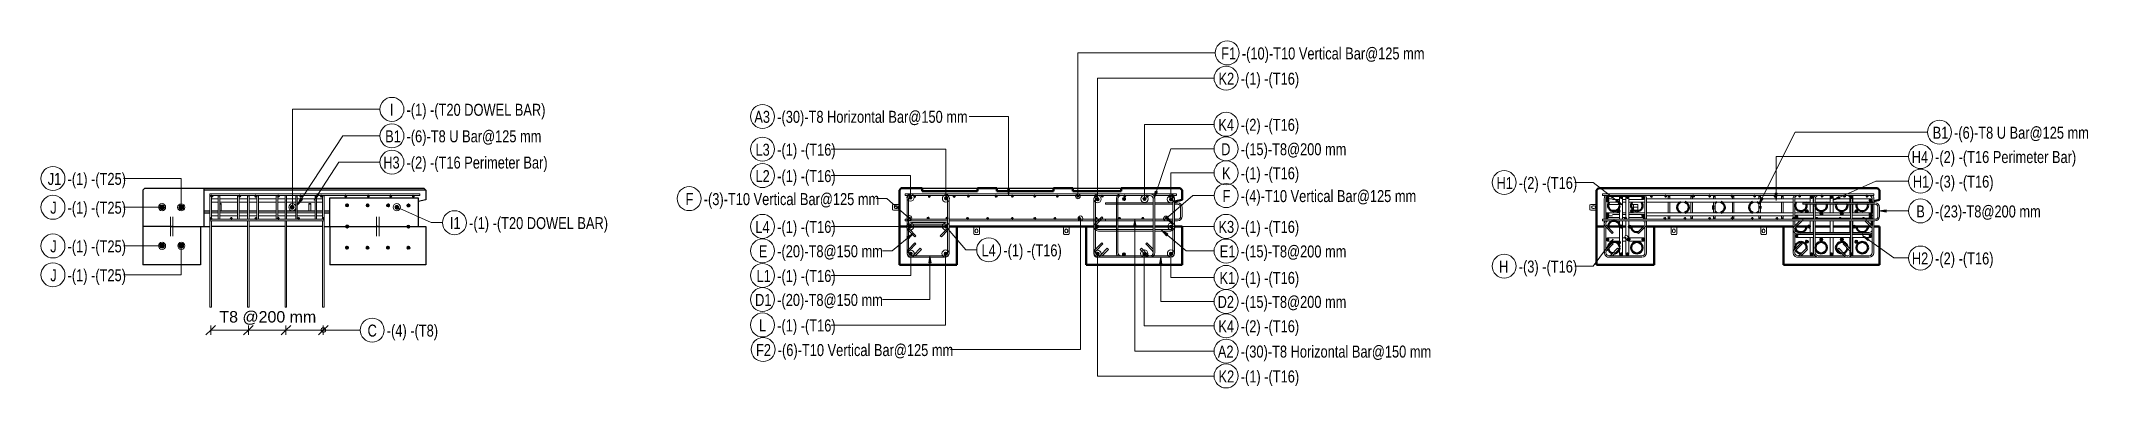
# Model space of a CAD drawing. Header units: millimetres. Extents: x 18954 to 39483, y -1618 to 21231.
# Drawn here: x 23148 to 33823, y 19424 to 21231 of the extents above.
import ezdxf

# ---------------------------------------------------------------- set-up
doc = ezdxf.new("R2010")
doc.units = ezdxf.units.MM
doc.linetypes.add('Dash', pattern=[6.36, 3.18, -3.18])
for name, color, linetype, lineweight in [('A-ANNO-DIMS', 211, 'Continuous', 9), ('A-ANNO-DIMS-25', 211, 'Continuous', 9), ('A-GENM', 13, 'Continuous', 18), ('A-WALL', 113, 'Continuous', 25), ('A-WALL-HDLN', 110, 'Dash', 25), ('S-RBAR', 171, 'Continuous', 18), ('S-RBAR-IDEN', 171, 'Continuous', 9)]:
    doc.layers.add(name, color=color, linetype=linetype, lineweight=lineweight)
doc.styles.add('Arial', font='arial.ttf', dxfattribs={"height": 59.53125})
doc.styles.add('Nirmala UI Semilight_1', font='NirmalaS.ttf', dxfattribs={"width": 0.8, "height": 62.5})
doc.dimstyles.new('Arrow_Filled_-_2_5_NI_UI', dxfattribs={"dimscale": 304.8, "dimtxt": 65.460247, "dimasz": 0.164042, "dimexe": 0.082021, "dimexo": 0.0625, "dimgap": 0.082021, "dimtad": 1, "dimdec": 4, "dimzin": 0, "dimdsep": 46, "dimtxsty": 'Nirmala UI Semilight_1', "dimblk1": 'OBLIQUE', "dimblk2": 'OBLIQUE', "dimsah": 1, "dimcen": 0.09, "dimazin": 0, "dimtfac": 1, "dimtdec": 4, "dimtix": 1, "dimtmove": 0, "dimatfit": 3, "dimfxl": 0.082021, "dimfxlon": 1, "dimtvp": 1, "dimtolj": 1, "dimtzin": 0, "dimarcsym": 2})

msp = doc.modelspace()

# ---------------------------------------------------------------- texts
at = {"layer": 'S-RBAR-IDEN', "char_height": 62.5, "attachment_point": 1, "style": 'Nirmala UI Semilight_1'}
for s, insert, width in [('F1', (29301.77241, 21197.4801), 72.151875), ('-(10)-T10 Vertical Bar@125 mm', (29409.93523, 21197.4801), 1122.3625), ('K2', (29288.02866, 21065.89713), 91.392375), ('-(1) -(T16)', (29404.09148, 21065.89713), 339.9155), ('I', (24967.06079, 20904.00779), 20.843875), ('-(1) -(T20 DOWEL BAR)', (25054.02362, 20904.00779), 835.358375), ('A3', (26867.60504, 20867.42638), 99.40925), ('-(30)-T8 Horizontal Bar@150 mm', (26986.96786, 20867.42638), 1210.548125), ('K4', (29287.42866, 20825.69561), 92.99575), ('-(2) -(T16)', (29404.09148, 20825.69561), 352.7425), ('B1', (24942.66079, 20765.9221), 80.16875), ('-(6)-T8 U Bar@125 mm', (25054.02362, 20765.9221), 843.37525), ('B1', (33012.40686, 20784.55451), 80.16875), ('-(6)-T8 U Bar@125 mm', (33123.76968, 20784.55451), 843.37525), ('H3', (24932.66079, 20629.23611), 104.219375), ('-(2) -(T16 Perimeter Bar)', (25054.02362, 20629.23611), 873.839375), ('L3', (26873.60504, 20696.22906), 84.978875), ('-(1) -(T16)', (26986.96786, 20696.22906), 339.9155), ('D', (29301.92866, 20698.5036), 57.7215), ('-(15)-T8@200 mm', (29404.09148, 20698.5036), 663.79725), ('H4', (32902.98978, 20657.9562), 105.82275), ('-(2) -(T16 Perimeter Bar)', (33024.9526, 20657.9562), 873.839375), ('J1', (23182.9404, 20544.18956), 60.92825), ('-(1) -(T25)', (23286.40322, 20544.18956), 352.7425), ('L2', (26873.60504, 20558.54424), 84.978875), ('-(1) -(T16)', (26986.96786, 20558.54424), 339.9155), ('K', (29306.52866, 20573.5036), 46.497875), ('-(1) -(T16)', (29404.09148, 20573.5036), 339.9155), ('H1', (30737.71786, 20522.78877), 91.392375), ('-(2) -(T16)', (30853.78068, 20522.78877), 352.7425), ('H1', (32908.88978, 20529.65926), 91.392375), ('-(3) -(T16)', (33024.9526, 20529.65926), 352.7425), ('J', (23196.1404, 20393.98163), 28.86075), ('-(1) -(T25)', (23286.40322, 20393.98163), 352.7425), ('F', (26508.89527, 20438.75491), 40.084375), ('-(3)-T10 Vertical Bar@125 mm', (26603.75809, 20438.75491), 1090.295), ('F', (29309.22866, 20454.54344), 40.084375), ('-(4)-T10 Vertical Bar@125 mm', (29404.09148, 20454.54344), 1091.898375), ('I1', (25280.17163, 20313.75491), 52.911375), ('-(1) -(T20 DOWEL BAR)', (25380.33446, 20313.75491), 835.358375), ('L4', (26872.90504, 20294.01164), 86.58225), ('-(1) -(T16)', (26986.96786, 20294.01164), 339.9155), ('K3', (29288.02866, 20294.00871), 91.392375), ('-(1) -(T16)', (29404.09148, 20294.00871), 339.9155), ('B', (32926.78978, 20374.52968), 48.10125), ('-(23)-T8@200 mm', (33024.9526, 20374.52968), 676.62425), ('J', (23196.1404, 20192.57692), 28.86075), ('-(1) -(T25)', (23286.40322, 20192.57692), 352.7425), ('E', (26890.80504, 20167.29547), 43.291125), ('-(20)-T8@150 mm', (26986.96786, 20167.29547), 663.79725), ('L4', (28052.06716, 20171.70603), 86.58225), ('-(1) -(T16)', (28166.12998, 20171.70603), 339.9155), ('E1', (29294.62866, 20166.25155), 75.358625), ('-(15)-T8@200 mm', (29404.09148, 20166.25155), 663.79725), ('H', (30750.91786, 20087.25041), 59.324875), ('-(3) -(T16)', (30853.78068, 20087.25041), 352.7425), ('H2', (32903.58978, 20129.68932), 104.219375), ('-(2) -(T16)', (33024.9526, 20129.68932), 352.7425), ('J', (23196.1404, 20042.2672), 28.86075), ('-(1) -(T25)', (23286.40322, 20042.2672), 352.7425), ('L1', (26878.80504, 20038.56332), 72.151875), ('-(1) -(T16)', (26986.96786, 20038.56332), 339.9155), ('K1', (29293.32866, 20028.16439), 78.565375), ('-(1) -(T16)', (29404.09148, 20028.16439), 339.9155), ('D1', (26871.60504, 19913.56332), 89.789), ('-(20)-T8@150 mm', (26986.96786, 19913.56332), 663.79725), ('D2', (29283.42866, 19903.28176), 102.616), ('-(15)-T8@200 mm', (29404.09148, 19903.28176), 663.79725), ('C', (24850.83524, 19753.96378), 52.911375), ('-(4) -(T8)', (24950.99806, 19753.96378), 322.278375), ('L', (26892.10504, 19780.49636), 40.084375), ('-(1) -(T16)', (26986.96786, 19780.49636), 339.9155), ('K4', (29287.42866, 19776.30831), 92.99575), ('-(2) -(T16)', (29404.09148, 19776.30831), 352.7425), ('F2', (26876.33141, 19652.5137), 84.978875), ('-(6)-T10 Vertical Bar@125 mm', (26989.69423, 19652.5137), 1090.295), ('A2', (29284.72866, 19644.59351), 99.40925), ('-(30)-T8 Horizontal Bar@150 mm', (29404.09148, 19644.59351), 1210.548125), ('K2', (29288.02866, 19514.90512), 91.392375), ('-(1) -(T16)', (29404.09148, 19514.90512), 339.9155)]:
    msp.add_mtext(s, dxfattribs=dict(at, insert=insert, width=width))

# ---------------------------------------------------------------- blocks, each defined once
blk = doc.blocks.new('12_7Ø_ Lifting Insert_COLUMN - 12_9Ø Lifting insert-1653057-Elevation Top 1')
at = {"layer": 'A-GENM', "flags": 128}
for points in [[(-6320, 20315), (-6320, 20315), (-6320, 20314), (-6320, 20314), (-6320, 20314), (-6320, 20314), (-6320, 20313), (-6320, 20313), (-6320, 20312), (-6320, 20311), (-6320, 20311), (-6320, 20310), (-6320, 20309), (-6320, 20308), (-6320, 20307), (-6320, 20306), (-6320, 20305), (-6320, 20303), (-6320, 20302), (-6320, 20301), (-6320, 20299), (-6320, 20298), (-6320, 20296), (-6320, 20295), (-6320, 20293), (-6320, 20292), (-6320, 20290), (-6320, 20288), (-6320, 20286), (-6320, 20285), (-6320, 20283), (-6320, 20281), (-6320, 20279), (-6320, 20277), (-6320, 20275), (-6320, 20273), (-6320, 20271), (-6320, 20269), (-6320, 20267), (-6320, 20265), (-6320, 20263), (-6320, 20261), (-6320, 20259), (-6320, 20257), (-6320, 20255), (-6320, 20253), (-6320, 20251), (-6320, 20249), (-6320, 20247), (-6320, 20246), (-6320, 20244), (-6320, 20242), (-6320, 20240), (-6320, 20238), (-6320, 20237), (-6320, 20235), (-6320, 20234), (-6320, 20232), (-6320, 20231), (-6320, 20229), (-6320, 20228), (-6320, 20226), (-6320, 20225), (-6320, 20224), (-6320, 20223), (-6320, 20222), (-6320, 20221), (-6320, 20220), (-6320, 20219), (-6320, 20218), (-6320, 20217), (-6320, 20217), (-6320, 20216), (-6320, 20216), (-6320, 20215), (-6320, 20215), (-6320, 20215), (-6320, 20215), (-6320, 20215), (-6320, 20215)], [(-6307, 20215), (-6307, 20215), (-6307, 20215), (-6307, 20215), (-6307, 20215), (-6307, 20216), (-6307, 20216), (-6307, 20217), (-6307, 20217), (-6307, 20218), (-6307, 20219), (-6307, 20219), (-6307, 20220), (-6307, 20221), (-6307, 20222), (-6307, 20223), (-6307, 20224), (-6307, 20226), (-6307, 20227), (-6307, 20228), (-6307, 20230), (-6307, 20231), (-6307, 20233), (-6307, 20234), (-6307, 20236), (-6307, 20238), (-6307, 20239), (-6307, 20241), (-6307, 20243), (-6307, 20245), (-6307, 20246), (-6307, 20248), (-6307, 20250), (-6307, 20252), (-6307, 20254), (-6307, 20256), (-6307, 20258), (-6307, 20260), (-6307, 20262), (-6307, 20264), (-6307, 20266), (-6307, 20268), (-6307, 20270), (-6307, 20272), (-6307, 20274), (-6307, 20276), (-6307, 20278), (-6307, 20280), (-6307, 20282), (-6307, 20284), (-6307, 20285), (-6307, 20287), (-6307, 20289), (-6307, 20291), (-6307, 20292), (-6307, 20294), (-6307, 20296), (-6307, 20297), (-6307, 20299), (-6307, 20300), (-6307, 20301), (-6307, 20303), (-6307, 20304), (-6307, 20305), (-6307, 20306), (-6307, 20307), (-6307, 20308), (-6307, 20309), (-6307, 20310), (-6307, 20311), (-6307, 20312), (-6307, 20312), (-6307, 20313), (-6307, 20313), (-6307, 20314), (-6307, 20314), (-6307, 20314), (-6307, 20314), (-6307, 20315), (-6307, 20315)]]:
    blk.add_lwpolyline(points, dxfattribs=at)
blk = doc.blocks.new('RR spread anchor face based - RR-SA-3_0-200-1726827-Elevation Top 1')
at = {"layer": 'A-GENM'}
for p, q in [((-6063, 20385), (-6056, 20385)), ((-6063, 20382), (-6056, 20382)), ((-6063, 20347), (-6056, 20347)), ((-6056, 20345), (-6063, 20345)), ((-6056, 20385), (-6056, 20382)), ((-6056, 20382), (-6056, 20347)), ((-6056, 20347), (-6056, 20345))]:
    blk.add_line(p, q, dxfattribs=at)
blk = doc.blocks.new('RR spread anchor face based - RR-SA-3_0-200-V2-Elevation Top 1')
at = {"layer": 'A-GENM'}
for p, q in [((-5598, 20382), (-5598, 20385)), ((-5598, 20385), (-5588, 20385)), ((-5598, 20347), (-5598, 20382)), ((-5598, 20382), (-5588, 20382)), ((-5598, 20345), (-5598, 20347)), ((-5598, 20347), (-5588, 20347)), ((-5588, 20345), (-5598, 20345)), ((-5588, 20385), (-5588, 20382)), ((-5588, 20382), (-5588, 20347)), ((-5588, 20347), (-5588, 20345))]:
    blk.add_line(p, q, dxfattribs=at)
blk = doc.blocks.new('RR spread anchor face based - RR-SA-0_7-110-2888042-Elevation Top 2')
at = {"layer": 'A-GENM'}
for p, q in [((-6076, 20265), (-6076, 20228)), ((-6076, 20228), (-6073, 20223)), ((-6073, 20223), (-6048, 20223)), ((-6068, 20239), (-6068, 20245)), ((-6054, 20245), (-6054, 20239)), ((-6048, 20223), (-6046, 20228)), ((-6046, 20228), (-6046, 20265))]:
    blk.add_line(p, q, dxfattribs=at)
for centre, start, end in [((-6061, 20245), 0, 180), ((-6061, 20239), 180, 0)]:
    blk.add_arc(centre, 7, start, end, dxfattribs=at)
blk = doc.blocks.new('RR spread anchor face based - RR-SA-2_5-250-1726823-Elevation Top 2')
at = {"layer": 'A-GENM'}
for p, q in [((-6494, 20380), (-6499, 20377)), ((-6499, 20377), (-6499, 20352)), ((-6499, 20352), (-6494, 20350)), ((-6464, 20380), (-6494, 20380)), ((-6494, 20350), (-6464, 20350)), ((-6483, 20372), (-6477, 20372)), ((-6477, 20358), (-6483, 20358))]:
    blk.add_line(p, q, dxfattribs=at)
for centre, start, end in [((-6483, 20365), 90, 270), ((-6477, 20365), 270, 90)]:
    blk.add_arc(centre, 7, start, end, dxfattribs=at)
blk = doc.blocks.new('RR spread anchor face based - RR-SA-0_7-110-2888042-Elevation Top 3')
at = {"layer": 'A-GENM'}
for p, q in [((-6076, 20265), (-6076, 20228)), ((-6076, 20228), (-6073, 20223)), ((-6073, 20223), (-6048, 20223)), ((-6068, 20239), (-6068, 20245)), ((-6054, 20245), (-6054, 20239)), ((-6048, 20223), (-6046, 20228)), ((-6046, 20228), (-6046, 20265))]:
    blk.add_line(p, q, dxfattribs=at)
for centre, start, end in [((-6061, 20245), 0, 180), ((-6061, 20239), 180, 0)]:
    blk.add_arc(centre, 7, start, end, dxfattribs=at)
blk = doc.blocks.new('12_7Ø_ Lifting Insert_COLUMN - 12_9Ø Lifting insert-1653057-Elevation Top 3')
at = {"layer": 'A-GENM'}
for start, end in [(120.2844, 136.3578), (43.6422, 49.7974)]:
    blk.add_arc((-5239, 20415), 6.35, start, end, dxfattribs=at)
blk = doc.blocks.new('RR spread anchor face based - RR-SA-2_5-250-1726823-Elevation Top 3')
at = {"layer": 'A-GENM'}
for p, q in [((-6494, 20380), (-6499, 20377)), ((-6499, 20377), (-6499, 20352)), ((-6499, 20352), (-6494, 20350)), ((-6464, 20380), (-6494, 20380)), ((-6494, 20350), (-6464, 20350)), ((-6483, 20372), (-6477, 20372)), ((-6477, 20358), (-6483, 20358)), ((-6345, 20380), (-6403, 20380)), ((-6390, 20350), (-6358, 20350)), ((-6271, 20380), (-6283, 20380)), ((-6271, 20380), (-6249, 20380)), ((-6271, 20365), (-6271, 20380)), ((-6271, 20365), (-6271, 20380)), ((-6271, 20350), (-6271, 20365)), ((-6249, 20365), (-6271, 20365)), ((-6271, 20350), (-6271, 20365)), ((-6249, 20350), (-6270, 20350)), ((-6249, 20380), (-6249, 20365)), ((-6249, 20365), (-6249, 20350))]:
    blk.add_line(p, q, dxfattribs=at)
for centre, start, end in [((-6483, 20365), 90, 270), ((-6477, 20365), 270, 90)]:
    blk.add_arc(centre, 7, start, end, dxfattribs=at)
blk = doc.blocks.new('M_Rebar Tag_rfa MARK - ARROW-794226-Elevation Top 1')
at = {"layer": 'S-RBAR-IDEN'}
blk.add_circle((-5165, 20600), 62.5, dxfattribs=at)
blk = doc.blocks.new('M_Rebar Tag_rfa Dimension - ARROW-793927-Elevation Top 1')
at = {"layer": 'S-RBAR-IDEN'}
blk.add_circle((-5165, 20737), 62.5, dxfattribs=at)
blk = doc.blocks.new('M_Rebar Tag_rfa MARK - DOT 1_5-794230-Elevation Top 1')
at = {"layer": 'S-RBAR-IDEN'}
blk.add_circle((-5165, 20875), 62.5, dxfattribs=at)
blk = doc.blocks.new('DIMBLOCK1-Elevation Top 1')
at = {"layer": 'A-ANNO-DIMS-25'}
for p, q in [((24425, 19725), (24450, 19750)), ((24425, 19725), (24425, 19750)), ((24620, 19725), (24645, 19750)), ((24620, 19725), (24620, 19750)), ((24425, 19725), (24400, 19700)), ((24620, 19725), (24425, 19725)), ((24425, 19725), (24425, 19700)), ((24620, 19725), (24595, 19700)), ((24620, 19725), (24620, 19700))]:
    blk.add_line(p, q, dxfattribs=at)
blk = doc.blocks.new('_Oblique')
at = {"color": 0, "linetype": 'ByBlock', "lineweight": -2}
blk.add_line((-0.5, -0.5), (0.5, 0.5), dxfattribs=at)
blk = doc.blocks.new('DIMBLOCK2-Elevation Top 1')
at = {"layer": 'A-ANNO-DIMS-25'}
for p, q in [((24229, 19725), (24254, 19750)), ((24229, 19725), (24229, 19750)), ((24425, 19725), (24450, 19750)), ((24425, 19725), (24425, 19750)), ((24229, 19725), (24204, 19700)), ((24425, 19725), (24229, 19725)), ((24229, 19725), (24229, 19700)), ((24425, 19725), (24400, 19700)), ((24425, 19725), (24425, 19700))]:
    blk.add_line(p, q, dxfattribs=at)
blk = doc.blocks.new('DIMBLOCK3-Elevation Top 1')
at = {"layer": 'A-ANNO-DIMS-25'}
for p, q in [((24033, 19725), (24058, 19750)), ((24033, 19725), (24033, 19750)), ((24229, 19725), (24254, 19750)), ((24229, 19725), (24229, 19750)), ((24033, 19725), (24008, 19700)), ((24229, 19725), (24033, 19725)), ((24033, 19725), (24033, 19700)), ((24229, 19725), (24204, 19700)), ((24229, 19725), (24229, 19700))]:
    blk.add_line(p, q, dxfattribs=at)
blk = doc.blocks.new('DIMBLOCK4-Elevation Top 1')
at = {"layer": 'A-ANNO-DIMS-25'}
for p, q in [((24033, 19725), (24058, 19750)), ((24033, 19725), (24033, 19750)), ((24229, 19725), (24254, 19750)), ((24229, 19725), (24229, 19750)), ((24425, 19725), (24450, 19750)), ((24425, 19725), (24425, 19750)), ((24620, 19725), (24645, 19750)), ((24620, 19725), (24620, 19750)), ((24033, 19725), (24008, 19700)), ((24620, 19725), (24033, 19725)), ((24229, 19725), (24033, 19725)), ((24033, 19725), (24033, 19700)), ((24229, 19725), (24204, 19700)), ((24425, 19725), (24229, 19725)), ((24229, 19725), (24229, 19700)), ((24425, 19725), (24400, 19700)), ((24620, 19725), (24425, 19725)), ((24425, 19725), (24425, 19700)), ((24620, 19725), (24595, 19700)), ((24620, 19725), (24620, 19700))]:
    blk.add_line(p, q, dxfattribs=at)
blk = doc.blocks.new('_None')
blk = doc.blocks.new('M_Rebar Tag_rfa MARK - DOT 1 MM-794228-Elevation Top 1')
at = {"layer": 'S-RBAR-IDEN'}
blk.add_circle((-5268, 19725), 62.5, dxfattribs=at)
blk = doc.blocks.new('M_Rebar Tag_rfa MARK - DOT 1_5-794230-Elevation Top 2')
at = {"layer": 'S-RBAR-IDEN'}
blk.add_circle((-4760, 20545), 62.5, dxfattribs=at)
blk = doc.blocks.new('M_Rebar Tag_rfa Dimension - ARROW-793927-Elevation Top 2')
at = {"layer": 'S-RBAR-IDEN'}
blk.add_circle((-4760, 20137), 62.5, dxfattribs=at)
blk = doc.blocks.new('M_Rebar Tag_rfa Dimension - DOT-793929-Elevation Top 2')
at = {"layer": 'S-RBAR-IDEN'}
blk.add_circle((-4754, 21169), 62.5, dxfattribs=at)
blk = doc.blocks.new('M_Rebar Tag_rfa Dimension - DOT 1 MM-793933-Elevation Top 2')
at = {"layer": 'S-RBAR-IDEN'}
blk.add_circle((-7560, 20410), 62.5, dxfattribs=at)
blk = doc.blocks.new('M_Rebar Tag_rfa Dimension - ARROW-793927-Elevation Top 3')
at = {"layer": 'S-RBAR-IDEN'}
blk.add_circle((-4775, 20346), 62.5, dxfattribs=at)
blk = doc.blocks.new('M_Rebar Tag_rfa MARK - ARROW-794226-Elevation Top 3')
at = {"layer": 'S-RBAR-IDEN'}
blk.add_circle((-4775, 20629), 62.5, dxfattribs=at)

# ---------------------------------------------------------------- dimensions: what is measured, and where the dimension line sits
at = {"layer": 'A-ANNO-DIMS'}
for base, p1, p2, text, override, picture, middle in [((24033.09544, 19725.12081), (24620.20689, 19750.12081), (24033.09544, 19750.12081), '587', {"dimpost": '<>', "dimblk1": 'None', "dimblk2": 'None', "dimsah": 1, "dimfxl": 587.111454}, 'DIMBLOCK4-Elevation Top 1', (24326.65116, 19782.41684)), ((24033.09544, 19725.12081), (24228.79925, 19750.12081), (24033.09544, 19750.12081), ' ', {"dimpost": '<>', "dimfxl": 195.703818}, 'DIMBLOCK3-Elevation Top 1', (24130.94734, 19725.12081)), ((24228.79925, 19725.12081), (24424.50307, 19750.12081), (24228.79925, 19750.12081), ' ', {"dimpost": '<>', "dimfxl": 195.703818}, 'DIMBLOCK2-Elevation Top 1', (24326.65116, 19725.12081)), ((24424.50307, 19725.12081), (24620.20689, 19750.12081), (24424.50307, 19750.12081), ' ', {"dimpost": '<>', "dimfxl": 195.703818}, 'DIMBLOCK1-Elevation Top 1', (24522.35498, 19725.12081))]:
    dim = msp.add_linear_dim(base=base, p1=p1, p2=p2, text=text, dimstyle='Arrow_Filled_-_2_5_NI_UI', override=override, dxfattribs=at)
    dim.commit()
    dim.dimension.update_dxf_attribs({"geometry": picture, "text_midpoint": middle})

# ---------------------------------------------------------------- hatches: boundary and pattern name
at = {"layer": 'S-RBAR'}
h = msp.add_hatch(color=256, dxfattribs=at)
edge = h.paths.add_edge_path()
edge.add_arc((24039.09544, 20422.5695), 5, 0, 360)
for points in [[(24037.55035, 20417.81422), (24043.14052, 20419.63057), (24043.14052, 20425.50842), (24037.55035, 20427.32478), (24034.09544, 20422.5695), (24036.23568, 20419.62371)], [(24182.9029, 20417.81422), (24188.49307, 20419.63057), (24188.49307, 20425.50842), (24182.9029, 20427.32478), (24179.44799, 20422.5695)], [(24267.04085, 20417.81422), (24272.63102, 20419.63057), (24272.63102, 20425.50842), (24267.04085, 20427.32478), (24263.58594, 20422.5695)], [(24384.2861, 20417.81422), (24389.87627, 20419.63057), (24389.87627, 20425.50842), (24384.2861, 20427.32478), (24380.83119, 20422.5695), (24382.97143, 20419.62371)], [(24501.53135, 20417.81422), (24507.12152, 20419.63057), (24507.12152, 20425.50842), (24501.53135, 20427.32478), (24498.07644, 20422.5695)], [(24608.7766, 20417.81422), (24614.36677, 20419.63057), (24614.36677, 20425.50842), (24608.7766, 20427.32478), (24605.32169, 20422.5695)], [(24736.02185, 20417.81422), (24741.61202, 20419.63057), (24741.61202, 20425.50842), (24736.02185, 20427.32478), (24732.56694, 20422.5695)], [(24853.26711, 20417.81422), (24858.85728, 20419.63057), (24858.85728, 20425.50842), (24853.26711, 20427.32478), (24849.81219, 20422.5695)], [(24970.51236, 20417.81422), (24976.10253, 20419.63057), (24976.10253, 20425.50842), (24970.51236, 20427.32478), (24967.05744, 20422.5695)], [(25087.75761, 20417.81422), (25093.34778, 20419.63057), (25093.34778, 20425.50842), (25087.75761, 20427.32478), (25084.30269, 20422.5695)], [(27681.28128, 20406.75362), (27687.51323, 20409.8124), (27689.00733, 20416.59186), (27684.6385, 20421.98691), (27677.69656, 20421.93498), (27673.40892, 20416.47518), (27675.00427, 20409.71884)], [(27702.21664, 20416.81422), (27707.80681, 20418.63057), (27707.80681, 20424.50842), (27702.21664, 20426.32478), (27698.76172, 20421.5695)], [(27778.47566, 20416.81422), (27784.06583, 20418.63057), (27784.06583, 20424.50842), (27778.47566, 20426.32478), (27775.02074, 20421.5695)], [(27870.14565, 20404.20613), (27874.79085, 20409.36514), (27873.6536, 20416.2135), (27867.59028, 20419.59424), (27861.16669, 20416.96161), (27859.21992, 20410.29802), (27863.21594, 20404.62129)], [(27908.52007, 20416.81422), (27914.11024, 20418.63057), (27914.11024, 20424.50842), (27908.52007, 20426.32478), (27905.06516, 20421.5695)], [(27982.21664, 20417.81422), (27987.80681, 20419.63057), (27987.80681, 20425.50842), (27982.21664, 20427.32478), (27978.76172, 20422.5695)], [(28127.56919, 20417.81422), (28133.15936, 20419.63057), (28133.15936, 20425.50842), (28127.56919, 20427.32478), (28124.11428, 20422.5695)], [(28211.70714, 20417.81422), (28217.29731, 20419.63057), (28217.29731, 20425.50842), (28211.70714, 20427.32478), (28208.25223, 20422.5695)], [(28328.95239, 20417.81422), (28334.54256, 20419.63057), (28334.54256, 20425.50842), (28328.95239, 20427.32478), (28325.49748, 20422.5695)], [(28446.19764, 20417.81422), (28451.78781, 20419.63057), (28451.78781, 20425.50842), (28446.19764, 20427.32478), (28442.74273, 20422.5695)], [(28553.44289, 20417.81422), (28559.03306, 20419.63057), (28559.03306, 20425.50842), (28553.44289, 20427.32478), (28549.98798, 20422.5695)], [(28658.26466, 20398.01258), (28664.14274, 20401.70602), (28664.92001, 20408.60451), (28660.01118, 20413.51335), (28653.11269, 20412.73607), (28649.41925, 20406.85799), (28651.71209, 20400.30542)], [(28680.68814, 20417.81422), (28686.27831, 20419.63057), (28686.27831, 20425.50842), (28680.68814, 20427.32478), (28677.23323, 20422.5695)], [(28797.14189, 20400.77007), (28802.56947, 20405.09843), (28802.56947, 20412.04057), (28797.14189, 20416.36892), (28790.37381, 20414.82415), (28787.36172, 20408.5695), (28790.37381, 20402.31485)], [(28797.93339, 20417.81422), (28803.52356, 20419.63057), (28803.52356, 20425.50842), (28797.93339, 20427.32478), (28794.47848, 20422.5695)], [(28903.94189, 20400.77007), (28909.36947, 20405.09843), (28909.36947, 20412.04057), (28903.94189, 20416.36892), (28897.17381, 20414.82415), (28894.16172, 20408.5695), (28897.17381, 20402.31485)], [(28915.17864, 20417.81422), (28920.76881, 20419.63057), (28920.76881, 20425.50842), (28915.17864, 20427.32478), (28911.72373, 20422.5695)], [(29032.4239, 20417.81422), (29038.01407, 20419.63057), (29038.01407, 20425.50842), (29032.4239, 20427.32478), (29028.96898, 20422.5695)], [(29042.79674, 20398.41121), (29047.70557, 20403.32005), (29046.9283, 20410.21854), (29041.05022, 20413.91198), (29034.49765, 20411.61913), (29032.20481, 20405.06656), (29035.89825, 20399.18848)], [(31315.96237, 20404.7502), (31322.21702, 20407.76229), (31323.76179, 20414.53037), (31319.43344, 20419.95796), (31312.4913, 20419.95796), (31308.16295, 20414.53037), (31309.70772, 20407.76229)], [(31316.0031, 20392.45099), (31322.25775, 20395.46307), (31323.80253, 20402.23116), (31319.47417, 20407.65874), (31312.53203, 20407.65874), (31308.28495, 20401.87508), (31309.74845, 20395.46307)], [(31338.45802, 20416.81422), (31344.04819, 20418.63057), (31344.04819, 20424.50842), (31338.45802, 20426.32478), (31335.0031, 20421.5695)], [(31389.28327, 20410.3806), (31394.71085, 20414.70896), (31394.71085, 20421.6511), (31389.28327, 20425.97945), (31382.51518, 20424.43468), (31379.5031, 20418.18003), (31382.51518, 20411.92538)], [(31414.71704, 20416.81422), (31420.30721, 20418.63057), (31420.30721, 20424.50842), (31414.71704, 20426.32478), (31411.26212, 20421.5695)], [(31421.2489, 20410.3806), (31426.67649, 20414.70896), (31426.67649, 20421.6511), (31421.2489, 20425.97945), (31414.48082, 20424.43468), (31411.46873, 20418.18003), (31414.48082, 20411.92538)], [(31503.78909, 20404.7502), (31510.04374, 20407.76229), (31511.58851, 20414.53037), (31507.26016, 20419.95796), (31500.31802, 20419.95796), (31495.98966, 20414.53037), (31497.53443, 20407.76229), (31503.36737, 20404.95329)], [(31544.76145, 20416.81422), (31550.35162, 20418.63057), (31550.35162, 20424.50842), (31544.76145, 20426.32478), (31541.30654, 20421.5695)], [(31618.45802, 20417.81422), (31624.04819, 20419.63057), (31624.04819, 20425.50842), (31618.45802, 20427.32478), (31615.0031, 20422.5695)], [(31635.86614, 20418.76527), (31640.33827, 20420.21836), (31640.33827, 20424.92064), (31635.86614, 20426.37372), (31633.1022, 20422.5695)], [(31754.09175, 20418.76527), (31758.56389, 20420.21836), (31758.56389, 20424.92064), (31754.09175, 20426.37372), (31751.32782, 20422.5695)], [(31763.81057, 20417.81422), (31769.40074, 20419.63057), (31769.40074, 20425.50842), (31763.81057, 20427.32478), (31760.35566, 20422.5695)], [(31847.94852, 20417.81422), (31853.53869, 20419.63057), (31853.53869, 20425.50842), (31847.94852, 20427.32478), (31844.4936, 20422.5695)], [(31872.31737, 20418.76527), (31876.78951, 20420.21836), (31876.78951, 20424.92064), (31872.31737, 20426.37372), (31869.55344, 20422.5695)], [(31965.19377, 20417.81422), (31970.78394, 20419.63057), (31970.78394, 20425.50842), (31965.19377, 20427.32478), (31961.73885, 20422.5695)], [(31970.54299, 20418.76527), (31975.01512, 20420.21836), (31975.01512, 20424.92064), (31970.54299, 20426.37372), (31967.77906, 20422.5695)], [(32082.43902, 20417.81422), (32088.02919, 20419.63057), (32088.02919, 20425.50842), (32082.43902, 20427.32478), (32078.98411, 20422.5695)], [(32108.76861, 20418.76527), (32113.24074, 20420.21836), (32113.24074, 20424.92064), (32108.76861, 20426.37372), (32106.00467, 20422.5695)], [(32189.68427, 20417.81422), (32195.27444, 20419.63057), (32195.27444, 20425.50842), (32189.68427, 20427.32478), (32186.22936, 20422.5695)], [(32226.99422, 20418.76527), (32231.46636, 20420.21836), (32231.46636, 20424.92064), (32226.99422, 20426.37372), (32224.23029, 20422.5695)], [(32316.92952, 20417.81422), (32322.51969, 20419.63057), (32322.51969, 20425.50842), (32316.92952, 20427.32478), (32313.47461, 20422.5695), (32316.3624, 20418.59479)], [(32379.82294, 20410.77007), (32386.59102, 20412.31485), (32389.6031, 20418.5695), (32386.59102, 20424.82415), (32379.82294, 20426.36892), (32374.39535, 20422.04057), (32374.39535, 20415.09843)], [(32434.17477, 20417.81422), (32439.76494, 20419.63057), (32439.76494, 20425.50842), (32434.17477, 20427.32478), (32430.71986, 20422.5695)], [(32483.22294, 20410.77007), (32489.99102, 20412.31485), (32493.0031, 20418.5695), (32489.99102, 20424.82415), (32483.22294, 20426.36892), (32477.79535, 20422.04057), (32477.79535, 20415.09843)], [(32551.42002, 20417.81422), (32557.01019, 20419.63057), (32557.01019, 20425.50842), (32551.42002, 20427.32478), (32547.96511, 20422.5695)], [(32586.62294, 20410.77007), (32593.39102, 20412.31485), (32596.4031, 20418.5695), (32593.39102, 20424.82415), (32586.62294, 20426.36892), (32581.19535, 20422.04057), (32581.19535, 20415.09843), (32583.31599, 20413.40727)], [(32668.66527, 20417.81422), (32674.25544, 20419.63057), (32674.25544, 20425.50842), (32668.66527, 20427.32478), (32665.21036, 20422.5695)], [(32689.0031, 20392.45099), (32695.25775, 20395.46307), (32696.80253, 20402.23116), (32692.47417, 20407.65874), (32685.53203, 20407.65874), (32681.28495, 20401.87508), (32682.74845, 20395.46307)], [(23779.09544, 20352.0695), (23787.93427, 20355.73066), (23791.59544, 20364.5695), (23787.93427, 20373.40833), (23779.09544, 20377.0695), (23770.2566, 20373.40833), (23766.59544, 20364.5695), (23770.2566, 20355.73066)], [(23879.09544, 20352.0695), (23887.93427, 20355.73066), (23891.59544, 20364.5695), (23887.93427, 20373.40833), (23879.09544, 20377.0695), (23870.2566, 20373.40833), (23866.59544, 20364.5695), (23870.2566, 20355.73066), (23878.23727, 20352.42496)], [(24035.64052, 20301.81422), (24039.09544, 20306.5695), (24035.64052, 20311.32478), (24030.05035, 20309.50842), (24030.05035, 20303.63057)], [(24140.77107, 20301.81422), (24144.22599, 20306.5695), (24140.77107, 20311.32478), (24135.1809, 20309.50842), (24135.1809, 20303.63057)], [(24269.65162, 20301.81422), (24273.10654, 20306.5695), (24269.65162, 20311.32478), (24264.06145, 20309.50842), (24264.06145, 20303.63057)], [(24386.65717, 20301.81422), (24390.11209, 20306.5695), (24386.65717, 20311.32478), (24381.067, 20309.50842), (24381.067, 20303.63057)], [(24457.84544, 20354.5695), (24464.9165, 20357.49843), (24467.84544, 20364.5695), (24464.9165, 20371.64057), (24457.84544, 20374.5695), (24450.77437, 20371.64057), (24447.84544, 20364.5695), (24450.77437, 20357.49843)], [(24491.78772, 20301.81422), (24495.24264, 20306.5695), (24491.78772, 20311.32478), (24486.19755, 20309.50842), (24486.19755, 20303.63057)], [(24620.66827, 20301.81422), (24624.12319, 20306.5695), (24620.66827, 20311.32478), (24615.0781, 20309.50842), (24615.0781, 20303.63057)], [(24744.99115, 20366.6198), (24750.86923, 20370.31324), (24751.6465, 20377.21173), (24746.73767, 20382.12056), (24739.83918, 20381.34329), (24736.14574, 20375.46521), (24738.43858, 20368.91264)], [(24852.4756, 20366.77007), (24857.90319, 20371.09843), (24857.90319, 20378.04057), (24852.4756, 20382.36892), (24845.70752, 20380.82415), (24842.69544, 20374.5695), (24845.70752, 20368.31485)], [(24959.2756, 20366.77007), (24964.70319, 20371.09843), (24964.70319, 20378.04057), (24959.2756, 20382.36892), (24952.50752, 20380.82415), (24949.49544, 20374.5695), (24952.50752, 20368.31485)], [(25004.09544, 20354.5695), (25011.1665, 20357.49843), (25014.09544, 20364.5695), (25011.1665, 20371.64057), (25004.09544, 20374.5695), (24997.02437, 20371.64057), (24994.09544, 20364.5695), (24997.02437, 20357.49843)], [(25066.73767, 20367.01843), (25071.6465, 20371.92727), (25070.86923, 20378.82575), (25064.99115, 20382.5192), (25058.43858, 20380.22635), (25056.14574, 20373.67378), (25059.83918, 20367.7957)], [(27677.80681, 20303.61518), (27681.26172, 20308.37047), (27677.80681, 20313.12575), (27672.21664, 20311.30939), (27672.21664, 20305.43154)], [(27775.30681, 20303.61518), (27778.76172, 20308.37047), (27775.30681, 20313.12575), (27769.71664, 20311.30939), (27769.71664, 20305.43154)], [(27872.80681, 20303.61518), (27876.26172, 20308.37047), (27872.80681, 20313.12575), (27867.21664, 20311.30939), (27867.21664, 20305.43154)], [(27980.30681, 20301.81422), (27983.76172, 20306.5695), (27980.30681, 20311.32478), (27974.71664, 20309.50842), (27974.71664, 20303.63057)], [(28085.43736, 20301.81422), (28088.89227, 20306.5695), (28085.43736, 20311.32478), (28079.84719, 20309.50842), (28079.84719, 20303.63057)], [(28214.31791, 20301.81422), (28217.77282, 20306.5695), (28214.31791, 20311.32478), (28208.72774, 20309.50842), (28208.72774, 20303.63057)], [(28331.32346, 20301.81422), (28334.77838, 20306.5695), (28331.32346, 20311.32478), (28325.73329, 20309.50842), (28325.73329, 20303.63057)], [(28436.45401, 20301.81422), (28439.90893, 20306.5695), (28436.45401, 20311.32478), (28430.86384, 20309.50842), (28430.86384, 20303.63057), (28434.54364, 20302.43493)], [(28565.33456, 20301.81422), (28568.78948, 20306.5695), (28565.33456, 20311.32478), (28559.74439, 20309.50842), (28559.74439, 20303.63057)], [(28652.3744, 20302.61518), (28655.82931, 20307.37047), (28652.3744, 20312.12575), (28646.78423, 20310.30939), (28646.78423, 20304.43154)], [(28773.79715, 20302.61518), (28777.25207, 20307.37047), (28773.79715, 20312.12575), (28768.20698, 20310.30939), (28768.20698, 20304.43154)], [(28895.21991, 20302.61518), (28898.67483, 20307.37047), (28895.21991, 20312.12575), (28889.62974, 20310.30939), (28889.62974, 20304.43154)], [(29016.64267, 20302.61518), (29020.09758, 20307.37047), (29016.64267, 20312.12575), (29011.0525, 20310.30939), (29011.0525, 20304.43154)], [(31315.96237, 20312.04446), (31322.21702, 20315.05654), (31323.76179, 20321.82462), (31319.43344, 20327.25221), (31312.4913, 20327.25221), (31308.16295, 20321.82462), (31309.70772, 20315.05654)], [(31316.0031, 20320.6695), (31322.25775, 20323.68158), (31323.80253, 20330.44967), (31319.47417, 20335.87725), (31312.53203, 20335.87725), (31308.20368, 20330.44967), (31309.74845, 20323.68158)], [(31314.04819, 20303.61518), (31317.5031, 20308.37047), (31314.04819, 20313.12575), (31308.45802, 20311.30939), (31308.45802, 20305.43154), (31309.21931, 20305.18418)], [(31373.99856, 20337.01169), (31380.23051, 20340.07047), (31381.72461, 20346.84992), (31377.35578, 20352.24498), (31370.41384, 20352.19305), (31366.1262, 20346.73325), (31367.72156, 20339.9769)], [(31411.54819, 20303.61518), (31415.0031, 20308.37047), (31411.54819, 20313.12575), (31405.95802, 20311.30939), (31405.95802, 20305.43154)], [(31447.58714, 20338.90224), (31452.23234, 20344.06125), (31451.09509, 20350.90961), (31445.03177, 20354.29035), (31438.60818, 20351.65771), (31436.66141, 20344.99413), (31440.65743, 20339.3174)], [(31503.78909, 20312.04446), (31510.04374, 20315.05654), (31511.58851, 20321.82462), (31507.26016, 20327.25221), (31500.31802, 20327.25221), (31495.98966, 20321.82462), (31497.53443, 20315.05654)], [(31509.04819, 20303.61518), (31512.5031, 20308.37047), (31509.04819, 20313.12575), (31503.45802, 20311.30939), (31503.45802, 20305.43154)], [(31616.54819, 20301.81422), (31620.0031, 20306.5695), (31616.54819, 20311.32478), (31610.95802, 20309.50842), (31610.95802, 20303.63057)], [(31635.86614, 20302.76527), (31640.33827, 20304.21836), (31640.33827, 20308.92064), (31635.86614, 20310.37372), (31633.1022, 20306.5695)], [(31721.67874, 20301.81422), (31725.13365, 20306.5695), (31721.67874, 20311.32478), (31716.08857, 20309.50842), (31716.08857, 20303.63057)], [(31754.09175, 20302.76527), (31758.56389, 20304.21836), (31758.56389, 20308.92064), (31754.09175, 20310.37372), (31751.32782, 20306.5695)], [(31850.55929, 20301.81422), (31854.0142, 20306.5695), (31850.55929, 20311.32478), (31844.96912, 20309.50842), (31844.96912, 20303.63057)], [(31872.31737, 20302.76527), (31876.78951, 20304.21836), (31876.78951, 20308.92064), (31872.31737, 20310.37372), (31869.55344, 20306.5695)], [(31967.56484, 20301.81422), (31971.01975, 20306.5695), (31967.56484, 20311.32478), (31961.97467, 20309.50842), (31961.97467, 20303.63057)], [(31970.54299, 20302.76527), (31975.01512, 20304.21836), (31975.01512, 20308.92064), (31970.54299, 20310.37372), (31967.77906, 20306.5695)], [(32072.69539, 20301.81422), (32076.1503, 20306.5695), (32072.69539, 20311.32478), (32067.10522, 20309.50842), (32067.10522, 20303.63057)], [(32108.76861, 20302.76527), (32113.24074, 20304.21836), (32113.24074, 20308.92064), (32108.76861, 20310.37372), (32106.00467, 20306.5695)], [(32201.57594, 20301.81422), (32205.03085, 20306.5695), (32201.57594, 20311.32478), (32195.98577, 20309.50842), (32195.98577, 20303.63057)], [(32226.99422, 20302.76527), (32231.46636, 20304.21836), (32231.46636, 20308.92064), (32226.99422, 20310.37372), (32224.23029, 20306.5695)], [(32288.61577, 20302.61518), (32292.07069, 20307.37047), (32288.61577, 20312.12575), (32283.0256, 20310.30939), (32283.0256, 20304.43154)], [(32304.47417, 20308.48775), (32308.80253, 20313.91533), (32307.25775, 20320.68342), (32301.0031, 20323.6955), (32294.74845, 20320.68342), (32293.20368, 20313.91533), (32297.53203, 20308.48775)], [(32356.85847, 20335.66015), (32362.73655, 20339.35359), (32363.51382, 20346.25208), (32358.60498, 20351.16091), (32351.7065, 20350.38364), (32348.01305, 20344.50556), (32350.3059, 20337.95299)], [(32410.03853, 20302.61518), (32413.49345, 20307.37047), (32410.03853, 20312.12575), (32404.44836, 20310.30939), (32404.44836, 20304.43154)], [(32433.38327, 20324.40452), (32438.81085, 20328.73288), (32438.81085, 20335.67501), (32433.38327, 20340.00337), (32426.61518, 20338.4586), (32423.6031, 20332.20395), (32426.61518, 20325.94929)], [(32531.46129, 20302.61518), (32534.91621, 20307.37047), (32531.46129, 20312.12575), (32525.87112, 20310.30939), (32525.87112, 20304.43154)], [(32540.18327, 20324.40452), (32545.61085, 20328.73288), (32545.61085, 20335.67501), (32540.18327, 20340.00337), (32533.41518, 20338.4586), (32530.4031, 20332.20395), (32533.41518, 20325.94929)], [(32616.68569, 20336.05878), (32621.59452, 20340.96762), (32620.81725, 20347.8661), (32614.93917, 20351.55955), (32608.3866, 20349.2667), (32606.09376, 20342.71413), (32609.7872, 20336.83605)], [(32652.88405, 20302.61518), (32656.33896, 20307.37047), (32652.88405, 20312.12575), (32647.29388, 20310.30939), (32647.29388, 20304.43154)], [(32689.0031, 20320.6695), (32695.25775, 20323.68158), (32696.80253, 20330.44967), (32692.47417, 20335.87725), (32685.53203, 20335.87725), (32681.20368, 20330.44967), (32682.74845, 20323.68158)], [(32692.47417, 20308.48775), (32696.80253, 20313.91533), (32695.25775, 20320.68342), (32689.0031, 20323.6955), (32682.74845, 20320.68342), (32681.20368, 20313.91533), (32685.53203, 20308.48775)], [(23779.09544, 20152.0695), (23787.93427, 20155.73066), (23791.59544, 20164.5695), (23787.93427, 20173.40833), (23779.09544, 20177.0695), (23770.2566, 20173.40833), (23766.59544, 20164.5695), (23770.2566, 20155.73066)], [(23879.09544, 20152.0695), (23887.93427, 20155.73066), (23891.59544, 20164.5695), (23887.93427, 20173.40833), (23879.09544, 20177.0695), (23870.2566, 20173.40833), (23866.59544, 20164.5695), (23870.2566, 20155.73066), (23878.23727, 20152.42496)], [(24744.44123, 20256.5695), (24750.69588, 20259.58158), (24752.24065, 20266.34967), (24747.9123, 20271.77725), (24740.97016, 20271.77725), (24736.64181, 20266.34967), (24738.18658, 20259.58158)], [(25067.22071, 20257.36175), (25071.54906, 20262.78933), (25070.00429, 20269.55742), (25063.74964, 20272.5695), (25057.49499, 20269.55742), (25055.95022, 20262.78933), (25060.27857, 20257.36175)], [(27679.76172, 20256.5695), (27686.01638, 20259.58158), (27687.56115, 20266.34967), (27683.23279, 20271.77725), (27676.29065, 20271.77725), (27671.9623, 20266.34967), (27673.50707, 20259.58158)], [(27864.29065, 20257.36175), (27871.23279, 20257.36175), (27875.56115, 20262.78933), (27874.01638, 20269.55742), (27867.76172, 20272.5695), (27861.50707, 20269.55742), (27859.9623, 20262.78933)], [(28655.10752, 20256.5695), (28661.36217, 20259.58158), (28662.90694, 20266.34967), (28658.57859, 20271.77725), (28651.63645, 20271.77725), (28647.3081, 20266.34967), (28648.85287, 20259.58158)], [(29046.23279, 20257.36175), (29050.56115, 20262.78933), (29049.01638, 20269.55742), (29042.76172, 20272.5695), (29036.50707, 20269.55742), (29034.9623, 20262.78933), (29039.29065, 20257.36175)], [(31315.96237, 20189.33871), (31322.21702, 20192.35079), (31323.76179, 20199.11888), (31319.43344, 20204.54646), (31312.4913, 20204.54646), (31308.16295, 20199.11888), (31309.70772, 20192.35079)], [(31376.00154, 20173.51395), (31382.55411, 20175.8068), (31384.84695, 20182.35937), (31381.15351, 20188.23745), (31374.25502, 20189.01472), (31369.34619, 20184.10588), (31370.12346, 20177.2074)], [(31388.03718, 20256.5695), (31394.29183, 20259.58158), (31395.8366, 20266.34967), (31391.50825, 20271.77725), (31384.56611, 20271.77725), (31380.23776, 20266.34967), (31381.78253, 20259.58158)], [(31423.49313, 20190.88617), (31430.39162, 20191.66345), (31434.08506, 20197.54152), (31431.79222, 20204.09409), (31425.23965, 20206.38694), (31419.36157, 20202.6935), (31418.58429, 20195.79501)], [(31428.49796, 20257.36175), (31435.44009, 20257.36175), (31439.76845, 20262.78933), (31438.22368, 20269.55742), (31431.96903, 20272.5695), (31425.71437, 20269.55742), (31424.1696, 20262.78933)], [(31503.78909, 20189.33871), (31510.04374, 20192.35079), (31511.58851, 20199.11888), (31507.26016, 20204.54646), (31500.31802, 20204.54646), (31495.98966, 20199.11888), (31497.53443, 20192.35079)], [(32297.53203, 20208.48775), (32304.47417, 20208.48775), (32308.80253, 20213.91533), (32307.25775, 20220.68342), (32301.0031, 20223.6955), (32294.74845, 20220.68342), (32293.39507, 20213.67534)], [(32355.06704, 20177.57945), (32361.61961, 20179.87229), (32363.91245, 20186.42486), (32360.21901, 20192.30294), (32353.32052, 20193.08021), (32348.41169, 20188.17138), (32349.18896, 20181.27289)], [(32367.37301, 20256.5695), (32373.62767, 20259.58158), (32375.17244, 20266.34967), (32370.84408, 20271.77725), (32363.90194, 20271.77725), (32359.57359, 20266.34967), (32361.11836, 20259.58158), (32364.89942, 20257.76072)], [(32429.82294, 20189.13563), (32436.59102, 20190.6804), (32439.6031, 20196.93505), (32436.59102, 20203.1897), (32429.82294, 20204.73447), (32424.39535, 20200.40612), (32424.39535, 20193.46398)], [(32536.62294, 20189.13563), (32543.39102, 20190.6804), (32546.4031, 20196.93505), (32543.39102, 20203.1897), (32536.62294, 20204.73447), (32531.19535, 20200.40612), (32531.19535, 20193.46398)], [(32606.10426, 20257.36175), (32610.43262, 20262.78933), (32608.88784, 20269.55742), (32602.63319, 20272.5695), (32596.37854, 20269.55742), (32594.83377, 20262.78933), (32599.16212, 20257.36175)], [(32611.40122, 20177.97808), (32618.29971, 20178.75535), (32621.99315, 20184.63343), (32619.70031, 20191.186), (32613.14774, 20193.47885), (32607.26966, 20189.7854), (32606.49239, 20182.88692)], [(32685.53203, 20208.48775), (32692.47417, 20208.48775), (32696.80253, 20213.91533), (32695.25775, 20220.68342), (32689.0031, 20223.6955), (32682.74845, 20220.68342), (32681.39507, 20213.67534)], [(24743.19972, 20146.6198), (24749.75229, 20148.91264), (24752.04513, 20155.46521), (24748.35169, 20161.34329), (24741.4532, 20162.12056), (24736.54437, 20157.21173), (24737.32164, 20150.31324)], [(24848.91527, 20146.77007), (24855.68335, 20148.31485), (24858.69544, 20154.5695), (24855.68335, 20160.82415), (24848.91527, 20162.36892), (24843.48768, 20158.04057), (24843.48768, 20151.09843)], [(24955.71527, 20146.77007), (24962.48335, 20148.31485), (24965.49544, 20154.5695), (24962.48335, 20160.82415), (24955.71527, 20162.36892), (24950.28768, 20158.04057), (24950.28768, 20151.09843)], [(25061.4532, 20147.01843), (25068.35169, 20147.7957), (25072.04513, 20153.67378), (25069.75229, 20160.22635), (25063.19972, 20162.5192), (25057.32164, 20158.82575), (25056.54437, 20151.92727)], [(27681.36601, 20115.1198), (27687.91858, 20117.41264), (27690.21142, 20123.96521), (27686.51798, 20129.84329), (27679.61949, 20130.62056), (27674.71066, 20125.71173), (27675.48793, 20118.81324)], [(27862.61949, 20115.51843), (27869.51798, 20116.2957), (27873.21142, 20122.17378), (27870.91858, 20128.72635), (27864.36601, 20131.0192), (27858.48793, 20127.32575), (27857.71066, 20120.42727)], [(28656.47323, 20115.22702), (28663.0258, 20117.51986), (28665.31864, 20124.07243), (28661.6252, 20129.95051), (28654.72671, 20130.72778), (28649.81788, 20125.81895), (28650.59515, 20118.92046)], [(28793.58156, 20112.77007), (28800.34964, 20114.31485), (28803.36172, 20120.5695), (28800.34964, 20126.82415), (28793.58156, 20128.36892), (28788.15397, 20124.04057), (28788.15397, 20117.09843)], [(28900.38156, 20112.77007), (28907.14964, 20114.31485), (28910.16172, 20120.5695), (28907.14964, 20126.82415), (28900.38156, 20128.36892), (28894.95397, 20124.04057), (28894.95397, 20117.09843)], [(29037.51227, 20115.62565), (29044.41076, 20116.40292), (29048.1042, 20122.281), (29045.81136, 20128.83357), (29039.25879, 20131.12641), (29033.38071, 20127.43297), (29032.60344, 20120.53448)], [(31389.28327, 20112.75862), (31394.71085, 20117.08697), (31394.71085, 20124.02911), (31389.28327, 20128.35747), (31382.51518, 20126.81269), (31379.5031, 20120.55804), (31382.51518, 20114.30339)], [(31421.2489, 20112.75862), (31426.67649, 20117.08697), (31426.67649, 20124.02911), (31421.2489, 20128.35747), (31414.48082, 20126.81269), (31411.46873, 20120.55804), (31414.48082, 20114.30339)], [(32379.82294, 20112.77007), (32386.59102, 20114.31485), (32389.6031, 20120.5695), (32386.59102, 20126.82415), (32379.82294, 20128.36892), (32374.39535, 20124.04057), (32374.39535, 20117.09843)], [(32483.22294, 20112.77007), (32489.99102, 20114.31485), (32493.0031, 20120.5695), (32489.99102, 20126.82415), (32483.22294, 20128.36892), (32477.79535, 20124.04057), (32477.79535, 20117.09843)], [(32586.62294, 20112.77007), (32593.39102, 20114.31485), (32596.4031, 20120.5695), (32593.39102, 20126.82415), (32586.62294, 20128.36892), (32581.19535, 20124.04057), (32581.19535, 20117.09843), (32583.31599, 20115.40727)]]:
    msp.add_hatch(color=256, dxfattribs=at).paths.add_polyline_path(points)
h = msp.add_hatch(color=256, dxfattribs=at)
edge = h.paths.add_edge_path()
edge.add_arc((24184.44799, 20422.5695), 5, 0, 360)
h = msp.add_hatch(color=256, dxfattribs=at)
edge = h.paths.add_edge_path()
edge.add_arc((24268.58594, 20422.5695), 5, 0, 360)
h = msp.add_hatch(color=256, dxfattribs=at)
edge = h.paths.add_edge_path()
edge.add_arc((24385.83119, 20422.5695), 5, 0, 360)
h = msp.add_hatch(color=256, dxfattribs=at)
edge = h.paths.add_edge_path()
edge.add_arc((24503.07644, 20422.5695), 5, 0, 360)
h = msp.add_hatch(color=256, dxfattribs=at)
edge = h.paths.add_edge_path()
edge.add_arc((24610.32169, 20422.5695), 5, 0, 360)
h = msp.add_hatch(color=256, dxfattribs=at)
edge = h.paths.add_edge_path()
edge.add_arc((24737.56694, 20422.5695), 5, 0, 360)
h = msp.add_hatch(color=256, dxfattribs=at)
edge = h.paths.add_edge_path()
edge.add_arc((24854.81219, 20422.5695), 5, 0, 360)
h = msp.add_hatch(color=256, dxfattribs=at)
edge = h.paths.add_edge_path()
edge.add_arc((24972.05744, 20422.5695), 5, 0, 360)
h = msp.add_hatch(color=256, dxfattribs=at)
edge = h.paths.add_edge_path()
edge.add_arc((25089.30269, 20422.5695), 5, 0, 360)
h = msp.add_hatch(color=256, dxfattribs=at)
edge = h.paths.add_edge_path()
edge.add_arc((27681.22144, 20414.7534), 8, 0, 360)
h = msp.add_hatch(color=256, dxfattribs=at)
edge = h.paths.add_edge_path()
edge.add_arc((27703.76172, 20421.5695), 5, 0, 360)
h = msp.add_hatch(color=256, dxfattribs=at)
edge = h.paths.add_edge_path()
edge.add_arc((27780.02074, 20421.5695), 5, 0, 360)
h = msp.add_hatch(color=256, dxfattribs=at)
edge = h.paths.add_edge_path()
edge.add_arc((27867.11185, 20411.60856), 8, 0, 360)
h = msp.add_hatch(color=256, dxfattribs=at)
edge = h.paths.add_edge_path()
edge.add_arc((27910.06516, 20421.5695), 5, 0, 360)
h = msp.add_hatch(color=256, dxfattribs=at)
edge = h.paths.add_edge_path()
edge.add_arc((27983.76172, 20422.5695), 5, 0, 360)
h = msp.add_hatch(color=256, dxfattribs=at)
edge = h.paths.add_edge_path()
edge.add_arc((28129.11428, 20422.5695), 5, 0, 360)
h = msp.add_hatch(color=256, dxfattribs=at)
edge = h.paths.add_edge_path()
edge.add_arc((28213.25223, 20422.5695), 5, 0, 360)
h = msp.add_hatch(color=256, dxfattribs=at)
edge = h.paths.add_edge_path()
edge.add_arc((28330.49748, 20422.5695), 5, 0, 360)
h = msp.add_hatch(color=256, dxfattribs=at)
edge = h.paths.add_edge_path()
edge.add_arc((28447.74273, 20422.5695), 5, 0, 360)
h = msp.add_hatch(color=256, dxfattribs=at)
edge = h.paths.add_edge_path()
edge.add_arc((28554.98798, 20422.5695), 5, 0, 360)
h = msp.add_hatch(color=256, dxfattribs=at)
edge = h.paths.add_edge_path()
edge.add_arc((28657.36894, 20405.96228), 8, 0, 360)
h = msp.add_hatch(color=256, dxfattribs=at)
edge = h.paths.add_edge_path()
edge.add_arc((28682.23323, 20422.5695), 5, 0, 360)
h = msp.add_hatch(color=256, dxfattribs=at)
edge = h.paths.add_edge_path()
edge.add_arc((28795.36172, 20408.5695), 8, 0, 360)
h = msp.add_hatch(color=256, dxfattribs=at)
edge = h.paths.add_edge_path()
edge.add_arc((28799.47848, 20422.5695), 5, 0, 360)
h = msp.add_hatch(color=256, dxfattribs=at)
edge = h.paths.add_edge_path()
edge.add_arc((28902.16172, 20408.5695), 8, 0, 360)
h = msp.add_hatch(color=256, dxfattribs=at)
edge = h.paths.add_edge_path()
edge.add_arc((28916.72373, 20422.5695), 5, 0, 360)
h = msp.add_hatch(color=256, dxfattribs=at)
edge = h.paths.add_edge_path()
edge.add_arc((29033.96898, 20422.5695), 5, 0, 360)
h = msp.add_hatch(color=256, dxfattribs=at)
edge = h.paths.add_edge_path()
edge.add_arc((29040.1545, 20405.96228), 8, 0, 360)
h = msp.add_hatch(color=256, dxfattribs=at)
edge = h.paths.add_edge_path()
edge.add_arc((31315.96237, 20412.7502), 8, 0, 360)
h = msp.add_hatch(color=256, dxfattribs=at)
edge = h.paths.add_edge_path()
edge.add_arc((31316.0031, 20400.45099), 8, 0, 360)
h = msp.add_hatch(color=256, dxfattribs=at)
edge = h.paths.add_edge_path()
edge.add_arc((31340.0031, 20421.5695), 5, 0, 360)
h = msp.add_hatch(color=256, dxfattribs=at)
edge = h.paths.add_edge_path()
edge.add_arc((31387.5031, 20418.18003), 8, 0, 360)
h = msp.add_hatch(color=256, dxfattribs=at)
edge = h.paths.add_edge_path()
edge.add_arc((31416.26212, 20421.5695), 5, 0, 360)
h = msp.add_hatch(color=256, dxfattribs=at)
edge = h.paths.add_edge_path()
edge.add_arc((31419.46873, 20418.18003), 8, 0, 360)
h = msp.add_hatch(color=256, dxfattribs=at)
edge = h.paths.add_edge_path()
edge.add_arc((31503.78909, 20412.7502), 8, 0, 360)
h = msp.add_hatch(color=256, dxfattribs=at)
edge = h.paths.add_edge_path()
edge.add_arc((31546.30654, 20421.5695), 5, 0, 360)
h = msp.add_hatch(color=256, dxfattribs=at)
edge = h.paths.add_edge_path()
edge.add_arc((31620.0031, 20422.5695), 5, 0, 360)
h = msp.add_hatch(color=256, dxfattribs=at)
edge = h.paths.add_edge_path()
edge.add_arc((31637.1022, 20422.5695), 4, 0, 360)
h = msp.add_hatch(color=256, dxfattribs=at)
edge = h.paths.add_edge_path()
edge.add_arc((31755.32782, 20422.5695), 4, 0, 360)
h = msp.add_hatch(color=256, dxfattribs=at)
edge = h.paths.add_edge_path()
edge.add_arc((31765.35566, 20422.5695), 5, 0, 360)
h = msp.add_hatch(color=256, dxfattribs=at)
edge = h.paths.add_edge_path()
edge.add_arc((31849.4936, 20422.5695), 5, 0, 360)
h = msp.add_hatch(color=256, dxfattribs=at)
edge = h.paths.add_edge_path()
edge.add_arc((31873.55344, 20422.5695), 4, 0, 360)
h = msp.add_hatch(color=256, dxfattribs=at)
edge = h.paths.add_edge_path()
edge.add_arc((31966.73885, 20422.5695), 5, 0, 360)
h = msp.add_hatch(color=256, dxfattribs=at)
edge = h.paths.add_edge_path()
edge.add_arc((31971.77906, 20422.5695), 4, 0, 360)
h = msp.add_hatch(color=256, dxfattribs=at)
edge = h.paths.add_edge_path()
edge.add_arc((32083.98411, 20422.5695), 5, 0, 360)
h = msp.add_hatch(color=256, dxfattribs=at)
edge = h.paths.add_edge_path()
edge.add_arc((32110.00467, 20422.5695), 4, 0, 360)
h = msp.add_hatch(color=256, dxfattribs=at)
edge = h.paths.add_edge_path()
edge.add_arc((32191.22936, 20422.5695), 5, 0, 360)
h = msp.add_hatch(color=256, dxfattribs=at)
edge = h.paths.add_edge_path()
edge.add_arc((32228.23029, 20422.5695), 4, 0, 360)
h = msp.add_hatch(color=256, dxfattribs=at)
edge = h.paths.add_edge_path()
edge.add_arc((32318.47461, 20422.5695), 5, 0, 360)
h = msp.add_hatch(color=256, dxfattribs=at)
edge = h.paths.add_edge_path()
edge.add_arc((32381.6031, 20418.5695), 8, 0, 360)
h = msp.add_hatch(color=256, dxfattribs=at)
edge = h.paths.add_edge_path()
edge.add_arc((32435.71986, 20422.5695), 5, 0, 360)
h = msp.add_hatch(color=256, dxfattribs=at)
edge = h.paths.add_edge_path()
edge.add_arc((32485.0031, 20418.5695), 8, 0, 360)
h = msp.add_hatch(color=256, dxfattribs=at)
edge = h.paths.add_edge_path()
edge.add_arc((32552.96511, 20422.5695), 5, 0, 360)
h = msp.add_hatch(color=256, dxfattribs=at)
edge = h.paths.add_edge_path()
edge.add_arc((32588.4031, 20418.5695), 8, 0, 360)
h = msp.add_hatch(color=256, dxfattribs=at)
edge = h.paths.add_edge_path()
edge.add_arc((32670.21036, 20422.5695), 5, 0, 360)
h = msp.add_hatch(color=256, dxfattribs=at)
edge = h.paths.add_edge_path()
edge.add_arc((32689.0031, 20400.45099), 8, 0, 360)
h = msp.add_hatch(color=256, dxfattribs=at)
edge = h.paths.add_edge_path()
edge.add_arc((23779.09544, 20364.5695), 12.5, 0, 360)
h = msp.add_hatch(color=256, dxfattribs=at)
edge = h.paths.add_edge_path()
edge.add_arc((23879.09544, 20364.5695), 12.5, 0, 360)
h = msp.add_hatch(color=256, dxfattribs=at)
edge = h.paths.add_edge_path()
edge.add_arc((24034.09544, 20306.5695), 5, 0, 360)
h = msp.add_hatch(color=256, dxfattribs=at)
edge = h.paths.add_edge_path()
edge.add_arc((24139.22599, 20306.5695), 5, 0, 360)
h = msp.add_hatch(color=256, dxfattribs=at)
edge = h.paths.add_edge_path()
edge.add_arc((24268.10654, 20306.5695), 5, 0, 360)
h = msp.add_hatch(color=256, dxfattribs=at)
edge = h.paths.add_edge_path()
edge.add_arc((24385.11209, 20306.5695), 5, 0, 360)
h = msp.add_hatch(color=256, dxfattribs=at)
edge = h.paths.add_edge_path()
edge.add_arc((24457.84544, 20364.5695), 10, 0, 360)
h = msp.add_hatch(color=256, dxfattribs=at)
edge = h.paths.add_edge_path()
edge.add_arc((24490.24264, 20306.5695), 5, 0, 360)
h = msp.add_hatch(color=256, dxfattribs=at)
edge = h.paths.add_edge_path()
edge.add_arc((24619.12319, 20306.5695), 5, 0, 360)
h = msp.add_hatch(color=256, dxfattribs=at)
edge = h.paths.add_edge_path()
edge.add_arc((24744.09544, 20374.5695), 8, 0, 360)
h = msp.add_hatch(color=256, dxfattribs=at)
edge = h.paths.add_edge_path()
edge.add_arc((24850.69544, 20374.5695), 8, 0, 360)
h = msp.add_hatch(color=256, dxfattribs=at)
edge = h.paths.add_edge_path()
edge.add_arc((24957.49544, 20374.5695), 8, 0, 360)
h = msp.add_hatch(color=256, dxfattribs=at)
edge = h.paths.add_edge_path()
edge.add_arc((25004.09544, 20364.5695), 10, 0, 360)
h = msp.add_hatch(color=256, dxfattribs=at)
edge = h.paths.add_edge_path()
edge.add_arc((25064.09544, 20374.5695), 8, 0, 360)
h = msp.add_hatch(color=256, dxfattribs=at)
edge = h.paths.add_edge_path()
edge.add_arc((27676.26172, 20308.37047), 5, 0, 360)
h = msp.add_hatch(color=256, dxfattribs=at)
edge = h.paths.add_edge_path()
edge.add_arc((27773.76172, 20308.37047), 5, 0, 360)
h = msp.add_hatch(color=256, dxfattribs=at)
edge = h.paths.add_edge_path()
edge.add_arc((27871.26172, 20308.37047), 5, 0, 360)
h = msp.add_hatch(color=256, dxfattribs=at)
edge = h.paths.add_edge_path()
edge.add_arc((27978.76172, 20306.5695), 5, 0, 360)
h = msp.add_hatch(color=256, dxfattribs=at)
edge = h.paths.add_edge_path()
edge.add_arc((28083.89227, 20306.5695), 5, 0, 360)
h = msp.add_hatch(color=256, dxfattribs=at)
edge = h.paths.add_edge_path()
edge.add_arc((28212.77282, 20306.5695), 5, 0, 360)
h = msp.add_hatch(color=256, dxfattribs=at)
edge = h.paths.add_edge_path()
edge.add_arc((28329.77838, 20306.5695), 5, 0, 360)
h = msp.add_hatch(color=256, dxfattribs=at)
edge = h.paths.add_edge_path()
edge.add_arc((28434.90893, 20306.5695), 5, 0, 360)
h = msp.add_hatch(color=256, dxfattribs=at)
edge = h.paths.add_edge_path()
edge.add_arc((28563.78948, 20306.5695), 5, 0, 360)
h = msp.add_hatch(color=256, dxfattribs=at)
edge = h.paths.add_edge_path()
edge.add_arc((28650.82931, 20307.37047), 5, 0, 360)
h = msp.add_hatch(color=256, dxfattribs=at)
edge = h.paths.add_edge_path()
edge.add_arc((28772.25207, 20307.37047), 5, 0, 360)
h = msp.add_hatch(color=256, dxfattribs=at)
edge = h.paths.add_edge_path()
edge.add_arc((28893.67483, 20307.37047), 5, 0, 360)
h = msp.add_hatch(color=256, dxfattribs=at)
edge = h.paths.add_edge_path()
edge.add_arc((29015.09758, 20307.37047), 5, 0, 360)
h = msp.add_hatch(color=256, dxfattribs=at)
edge = h.paths.add_edge_path()
edge.add_arc((31312.5031, 20308.37047), 5, 0, 360)
h = msp.add_hatch(color=256, dxfattribs=at)
edge = h.paths.add_edge_path()
edge.add_arc((31315.96237, 20320.04446), 8, 0, 360)
h = msp.add_hatch(color=256, dxfattribs=at)
edge = h.paths.add_edge_path()
edge.add_arc((31316.0031, 20328.6695), 8, 0, 360)
h = msp.add_hatch(color=256, dxfattribs=at)
edge = h.paths.add_edge_path()
edge.add_arc((31373.93872, 20345.01147), 8, 0, 360)
h = msp.add_hatch(color=256, dxfattribs=at)
edge = h.paths.add_edge_path()
edge.add_arc((31410.0031, 20308.37047), 5, 0, 360)
h = msp.add_hatch(color=256, dxfattribs=at)
edge = h.paths.add_edge_path()
edge.add_arc((31444.55334, 20346.30467), 8, 0, 360)
h = msp.add_hatch(color=256, dxfattribs=at)
edge = h.paths.add_edge_path()
edge.add_arc((31503.78909, 20320.04446), 8, 0, 360)
h = msp.add_hatch(color=256, dxfattribs=at)
edge = h.paths.add_edge_path()
edge.add_arc((31507.5031, 20308.37047), 5, 0, 360)
h = msp.add_hatch(color=256, dxfattribs=at)
edge = h.paths.add_edge_path()
edge.add_arc((31615.0031, 20306.5695), 5, 0, 360)
h = msp.add_hatch(color=256, dxfattribs=at)
edge = h.paths.add_edge_path()
edge.add_arc((31637.1022, 20306.5695), 4, 0, 360)
h = msp.add_hatch(color=256, dxfattribs=at)
edge = h.paths.add_edge_path()
edge.add_arc((31720.13365, 20306.5695), 5, 0, 360)
h = msp.add_hatch(color=256, dxfattribs=at)
edge = h.paths.add_edge_path()
edge.add_arc((31755.32782, 20306.5695), 4, 0, 360)
h = msp.add_hatch(color=256, dxfattribs=at)
edge = h.paths.add_edge_path()
edge.add_arc((31849.0142, 20306.5695), 5, 0, 360)
h = msp.add_hatch(color=256, dxfattribs=at)
edge = h.paths.add_edge_path()
edge.add_arc((31873.55344, 20306.5695), 4, 0, 360)
h = msp.add_hatch(color=256, dxfattribs=at)
edge = h.paths.add_edge_path()
edge.add_arc((31966.01975, 20306.5695), 5, 0, 360)
h = msp.add_hatch(color=256, dxfattribs=at)
edge = h.paths.add_edge_path()
edge.add_arc((31971.77906, 20306.5695), 4, 0, 360)
h = msp.add_hatch(color=256, dxfattribs=at)
edge = h.paths.add_edge_path()
edge.add_arc((32071.1503, 20306.5695), 5, 0, 360)
h = msp.add_hatch(color=256, dxfattribs=at)
edge = h.paths.add_edge_path()
edge.add_arc((32110.00467, 20306.5695), 4, 0, 360)
h = msp.add_hatch(color=256, dxfattribs=at)
edge = h.paths.add_edge_path()
edge.add_arc((32200.03085, 20306.5695), 5, 0, 360)
h = msp.add_hatch(color=256, dxfattribs=at)
edge = h.paths.add_edge_path()
edge.add_arc((32228.23029, 20306.5695), 4, 0, 360)
h = msp.add_hatch(color=256, dxfattribs=at)
edge = h.paths.add_edge_path()
edge.add_arc((32287.07069, 20307.37047), 5, 0, 360)
h = msp.add_hatch(color=256, dxfattribs=at)
edge = h.paths.add_edge_path()
edge.add_arc((32301.0031, 20315.6955), 8, 0, 360)
h = msp.add_hatch(color=256, dxfattribs=at)
edge = h.paths.add_edge_path()
edge.add_arc((32355.96275, 20343.60985), 8, 0, 360)
h = msp.add_hatch(color=256, dxfattribs=at)
edge = h.paths.add_edge_path()
edge.add_arc((32408.49345, 20307.37047), 5, 0, 360)
h = msp.add_hatch(color=256, dxfattribs=at)
edge = h.paths.add_edge_path()
edge.add_arc((32431.6031, 20332.20395), 8, 0, 360)
h = msp.add_hatch(color=256, dxfattribs=at)
edge = h.paths.add_edge_path()
edge.add_arc((32529.91621, 20307.37047), 5, 0, 360)
h = msp.add_hatch(color=256, dxfattribs=at)
edge = h.paths.add_edge_path()
edge.add_arc((32538.4031, 20332.20395), 8, 0, 360)
h = msp.add_hatch(color=256, dxfattribs=at)
edge = h.paths.add_edge_path()
edge.add_arc((32614.04345, 20343.60985), 8, 0, 360)
h = msp.add_hatch(color=256, dxfattribs=at)
edge = h.paths.add_edge_path()
edge.add_arc((32651.33896, 20307.37047), 5, 0, 360)
h = msp.add_hatch(color=256, dxfattribs=at)
edge = h.paths.add_edge_path()
edge.add_arc((32689.0031, 20328.6695), 8, 0, 360)
h = msp.add_hatch(color=256, dxfattribs=at)
edge = h.paths.add_edge_path()
edge.add_arc((32689.0031, 20315.6955), 8, 0, 360)
h = msp.add_hatch(color=256, dxfattribs=at)
edge = h.paths.add_edge_path()
edge.add_arc((23779.09544, 20164.5695), 12.5, 0, 360)
h = msp.add_hatch(color=256, dxfattribs=at)
edge = h.paths.add_edge_path()
edge.add_arc((23879.09544, 20164.5695), 12.5, 0, 360)
h = msp.add_hatch(color=256, dxfattribs=at)
edge = h.paths.add_edge_path()
edge.add_arc((24744.44123, 20264.5695), 8, 0, 360)
h = msp.add_hatch(color=256, dxfattribs=at)
edge = h.paths.add_edge_path()
edge.add_arc((25063.74964, 20264.5695), 8, 0, 360)
h = msp.add_hatch(color=256, dxfattribs=at)
edge = h.paths.add_edge_path()
edge.add_arc((27679.76172, 20264.5695), 8, 0, 360)
h = msp.add_hatch(color=256, dxfattribs=at)
edge = h.paths.add_edge_path()
edge.add_arc((27867.76172, 20264.5695), 8, 0, 360)
h = msp.add_hatch(color=256, dxfattribs=at)
edge = h.paths.add_edge_path()
edge.add_arc((28655.10752, 20264.5695), 8, 0, 360)
h = msp.add_hatch(color=256, dxfattribs=at)
edge = h.paths.add_edge_path()
edge.add_arc((29042.76172, 20264.5695), 8, 0, 360)
h = msp.add_hatch(color=256, dxfattribs=at)
edge = h.paths.add_edge_path()
edge.add_arc((31315.96237, 20197.33871), 8, 0, 360)
h = msp.add_hatch(color=256, dxfattribs=at)
edge = h.paths.add_edge_path()
edge.add_arc((31376.89726, 20181.46365), 8, 0, 360)
h = msp.add_hatch(color=256, dxfattribs=at)
edge = h.paths.add_edge_path()
edge.add_arc((31388.03718, 20264.5695), 8, 0, 360)
h = msp.add_hatch(color=256, dxfattribs=at)
edge = h.paths.add_edge_path()
edge.add_arc((31426.13536, 20198.43724), 8, 0, 360)
h = msp.add_hatch(color=256, dxfattribs=at)
edge = h.paths.add_edge_path()
edge.add_arc((31431.96903, 20264.5695), 8, 0, 360)
h = msp.add_hatch(color=256, dxfattribs=at)
edge = h.paths.add_edge_path()
edge.add_arc((31503.78909, 20197.33871), 8, 0, 360)
h = msp.add_hatch(color=256, dxfattribs=at)
edge = h.paths.add_edge_path()
edge.add_arc((32301.0031, 20215.6955), 8, 0, 360)
h = msp.add_hatch(color=256, dxfattribs=at)
edge = h.paths.add_edge_path()
edge.add_arc((32355.96275, 20185.52915), 8, 0, 360)
h = msp.add_hatch(color=256, dxfattribs=at)
edge = h.paths.add_edge_path()
edge.add_arc((32367.37301, 20264.5695), 8, 0, 360)
h = msp.add_hatch(color=256, dxfattribs=at)
edge = h.paths.add_edge_path()
edge.add_arc((32431.6031, 20196.93505), 8, 0, 360)
h = msp.add_hatch(color=256, dxfattribs=at)
edge = h.paths.add_edge_path()
edge.add_arc((32538.4031, 20196.93505), 8, 0, 360)
h = msp.add_hatch(color=256, dxfattribs=at)
edge = h.paths.add_edge_path()
edge.add_arc((32602.63319, 20264.5695), 8, 0, 360)
h = msp.add_hatch(color=256, dxfattribs=at)
edge = h.paths.add_edge_path()
edge.add_arc((32614.04345, 20185.52915), 8, 0, 360)
h = msp.add_hatch(color=256, dxfattribs=at)
edge = h.paths.add_edge_path()
edge.add_arc((32689.0031, 20215.6955), 8, 0, 360)
h = msp.add_hatch(color=256, dxfattribs=at)
edge = h.paths.add_edge_path()
edge.add_arc((24744.09544, 20154.5695), 8, 0, 360)
h = msp.add_hatch(color=256, dxfattribs=at)
edge = h.paths.add_edge_path()
edge.add_arc((24850.69544, 20154.5695), 8, 0, 360)
h = msp.add_hatch(color=256, dxfattribs=at)
edge = h.paths.add_edge_path()
edge.add_arc((24957.49544, 20154.5695), 8, 0, 360)
h = msp.add_hatch(color=256, dxfattribs=at)
edge = h.paths.add_edge_path()
edge.add_arc((25064.09544, 20154.5695), 8, 0, 360)
h = msp.add_hatch(color=256, dxfattribs=at)
edge = h.paths.add_edge_path()
edge.add_arc((27682.26172, 20123.0695), 8, 0, 360)
h = msp.add_hatch(color=256, dxfattribs=at)
edge = h.paths.add_edge_path()
edge.add_arc((27865.26172, 20123.0695), 8, 0, 360)
h = msp.add_hatch(color=256, dxfattribs=at)
edge = h.paths.add_edge_path()
edge.add_arc((28657.36894, 20123.17672), 8, 0, 360)
h = msp.add_hatch(color=256, dxfattribs=at)
edge = h.paths.add_edge_path()
edge.add_arc((28795.36172, 20120.5695), 8, 0, 360)
h = msp.add_hatch(color=256, dxfattribs=at)
edge = h.paths.add_edge_path()
edge.add_arc((28902.16172, 20120.5695), 8, 0, 360)
h = msp.add_hatch(color=256, dxfattribs=at)
edge = h.paths.add_edge_path()
edge.add_arc((29040.1545, 20123.17672), 8, 0, 360)
h = msp.add_hatch(color=256, dxfattribs=at)
edge = h.paths.add_edge_path()
edge.add_arc((31387.5031, 20120.55804), 8, 0, 360)
h = msp.add_hatch(color=256, dxfattribs=at)
edge = h.paths.add_edge_path()
edge.add_arc((31419.46873, 20120.55804), 8, 0, 360)
h = msp.add_hatch(color=256, dxfattribs=at)
edge = h.paths.add_edge_path()
edge.add_arc((32381.6031, 20120.5695), 8, 0, 360)
h = msp.add_hatch(color=256, dxfattribs=at)
edge = h.paths.add_edge_path()
edge.add_arc((32485.0031, 20120.5695), 8, 0, 360)
h = msp.add_hatch(color=256, dxfattribs=at)
edge = h.paths.add_edge_path()
edge.add_arc((32588.4031, 20120.5695), 8, 0, 360)
at = {"layer": 'S-RBAR-IDEN'}
for points in [[(24485.77325, 20376.98684), (24511.84981, 20404.73544), (24500.78663, 20411.98071)], [(24572.52114, 20401.81441), (24597.09757, 20430.56545), (24588.81883, 20435.94663)], [(28193.6505, 20427.05147), (28200.26276, 20464.55147), (28187.03824, 20464.55147)], [(28951.96963, 20411.8777), (28970.36299, 20445.21921), (28957.85027, 20449.49937)], [(31392.73544, 20377.59371), (31366.11912, 20404.4674), (31360.07063, 20396.6629)], [(32106.36594, 20380.11858), (32129.08707, 20410.67545), (32117.26575, 20416.60373)], [(32195.92613, 20400.64429), (32200.8631, 20438.14429), (32190.98916, 20438.14429)], [(32492.55934, 20401.25942), (32528.81458, 20412.03814), (32524.78948, 20421.05441)], [(28851.31031, 20298.74896), (28844.69805, 20261.24896), (28857.92257, 20261.24896)], [(32732.61996, 20345.72849), (32770.11996, 20339.11623), (32770.11996, 20352.34075)], [(27695.90442, 20228.82332), (27662.71784, 20210.15187), (27671.10525, 20199.92742)], [(28991.61941, 20245.33418), (29016.1106, 20216.17679), (29024.60601, 20226.31167)], [(31346.4282, 20198.62249), (31320.13422, 20171.43333), (31328.06724, 20165.55439)], [(32646.00988, 20217.33642), (32673.67834, 20191.54727), (32679.41028, 20199.58714)], [(27783.34687, 20112.78409), (27776.73461, 20075.28409), (27789.95913, 20075.28409)], [(28986.83562, 20106.01677), (28980.22335, 20068.51677), (28993.44788, 20068.51677)]]:
    msp.add_hatch(color=256, dxfattribs=at).paths.add_polyline_path(points)

# ---------------------------------------------------------------- linework, layer by layer
at = {"layer": 'A-WALL'}
for p, q in [((23679.09544, 20454.56692), (23689.09802, 20464.5695)), ((23679.09544, 20454.56692), (23679.09544, 20064.5695)), ((23689.09802, 20464.5695), (25144.09285, 20464.5695)), ((23999.09544, 20454.5695), (23999.09544, 20464.5695)), ((23999.09544, 20264.5695), (23999.09544, 20454.5695)), ((25154.09544, 20454.5695), (23999.09544, 20454.5695)), ((24654.12319, 20264.5695), (24654.12319, 20414.5695)), ((24654.12319, 20414.5695), (25114.09544, 20414.5695)), ((25114.09544, 20414.5695), (25114.09544, 20394.5695)), ((25154.09544, 20404.5695), (25114.09544, 20394.5695)), ((25114.09544, 20394.5695), (25114.09544, 20264.5695)), ((25144.09285, 20464.5695), (25154.09457, 20454.56778)), ((25154.09544, 20454.56692), (25154.09544, 20404.5695)), ((27742.91439, 20464.5695), (28030.6961, 20464.5695)), ((28131.37092, 20464.5695), (28427.67473, 20464.5695)), ((28527.74436, 20464.5695), (28781.3013, 20464.5695)), ((24029.09544, 20344.68917), (23999.09544, 20344.68917)), ((24029.09544, 20334.68917), (23999.09544, 20334.68917)), ((24072.19454, 20344.68917), (24037.09544, 20344.68917)), ((24173.10699, 20344.68917), (24087.09544, 20344.68917)), ((24224.79925, 20344.68917), (24181.10699, 20344.68917)), ((24274.01945, 20344.68917), (24232.79925, 20344.68917)), ((24374.93191, 20344.68917), (24282.01945, 20344.68917)), ((24420.50307, 20344.68917), (24382.93191, 20344.68917)), ((24475.84436, 20344.68917), (24428.50307, 20344.68917)), ((24545.09544, 20344.68917), (24483.84436, 20344.68917)), ((24576.75682, 20344.68917), (24555.09544, 20344.68917)), ((24616.20689, 20344.68917), (24584.75682, 20344.68917)), ((24654.12319, 20344.68917), (24624.20689, 20344.68917)), ((24654.12319, 20334.68917), (24624.20689, 20334.68917)), ((23822.74544, 20264.5695), (23679.09544, 20264.5695)), ((23835.44544, 20264.5695), (24029.09544, 20264.5695)), ((23979.09544, 20264.5695), (23979.09544, 20064.5695)), ((24224.79925, 20264.5695), (24037.09544, 20264.5695)), ((24420.50307, 20264.5695), (24232.79925, 20264.5695)), ((24616.20689, 20264.5695), (24428.50307, 20264.5695)), ((24624.20689, 20264.5695), (24897.74544, 20264.5695)), ((24654.09544, 20264.5695), (24654.09544, 20064.5695)), ((24910.44544, 20264.5695), (25154.09544, 20264.5695)), ((25154.09544, 20264.5695), (25154.09544, 20064.5695)), ((23979.09544, 20064.5695), (23679.09544, 20064.5695)), ((25154.09544, 20064.5695), (24654.09544, 20064.5695))]:
    msp.add_line(p, q, dxfattribs=at)
at = {"layer": 'A-WALL', "lineweight": 50}
for p, q in [((27633.76431, 20464.5695), (27623.76172, 20454.56692)), ((27623.76172, 20454.56692), (27623.76172, 20064.5695)), ((27742.91439, 20464.5695), (27633.76431, 20464.5695)), ((27742.91439, 20449.60856), (27742.91439, 20464.5695)), ((28030.6961, 20449.60856), (27742.91439, 20449.60856)), ((28131.37092, 20464.5695), (28030.6961, 20464.5695)), ((28030.6961, 20464.5695), (28030.6961, 20449.60856)), ((28131.37092, 20449.60856), (28131.37092, 20464.5695)), ((28427.67473, 20449.60856), (28131.37092, 20449.60856)), ((28527.74436, 20464.5695), (28427.67473, 20464.5695)), ((28427.67473, 20464.5695), (28427.67473, 20449.60856)), ((28527.74436, 20449.60856), (28527.74436, 20464.5695)), ((28781.3013, 20449.60856), (28527.74436, 20449.60856)), ((29088.75914, 20464.5695), (28781.3013, 20464.5695)), ((28781.3013, 20464.5695), (28781.3013, 20449.60856)), ((29058.76172, 20394.5695), (29098.76172, 20404.5695)), ((29098.76172, 20454.56692), (29088.75914, 20464.5695)), ((29098.76172, 20404.5695), (29098.76172, 20454.56692)), ((31270.00568, 20464.5695), (31260.0031, 20454.56692)), ((31260.0031, 20454.56692), (31260.0031, 20064.5695)), ((32725.00052, 20464.5695), (31270.00568, 20464.5695)), ((32695.0031, 20394.5695), (32697.0031, 20395.0695)), ((32695.0031, 20388.63357), (32695.0031, 20394.5695)), ((32705.0031, 20397.0695), (32735.0031, 20404.5695)), ((32735.0031, 20454.56692), (32725.00052, 20464.5695)), ((32735.0031, 20404.5695), (32735.0031, 20454.56692)), ((32695.0031, 20333.87916), (32695.0031, 20380.63357)), ((32695.0031, 20320.90515), (32695.0031, 20323.45984)), ((32695.0031, 20302.50503), (32695.0031, 20310.48584)), ((32695.0031, 20269.80478), (32695.0031, 20294.50503)), ((27623.76172, 20264.5695), (27663.76172, 20264.5695)), ((27672.11706, 20264.5695), (27875.40639, 20264.5695)), ((28598.76172, 20264.5695), (27883.76172, 20264.5695)), ((27923.76172, 20064.5695), (27923.76172, 20264.5695)), ((28638.76172, 20264.5695), (28598.76172, 20264.5695)), ((28598.76172, 20264.5695), (28598.76172, 20064.5695)), ((28646.80045, 20264.5695), (28755.36771, 20264.5695)), ((28763.36771, 20264.5695), (28947.36771, 20264.5695)), ((28955.36771, 20264.5695), (29050.723, 20264.5695)), ((29098.76172, 20264.5695), (29058.76172, 20264.5695)), ((29098.76172, 20064.5695), (29098.76172, 20264.5695)), ((31260.0031, 20264.5695), (31300.0031, 20264.5695)), ((31379.5031, 20264.5695), (31316.17665, 20264.5695)), ((31395.5031, 20264.5695), (31411.46873, 20264.5695)), ((31503.82955, 20264.5695), (31427.46873, 20264.5695)), ((32235.0031, 20264.5695), (31520.0031, 20264.5695)), ((31560.0031, 20064.5695), (31560.0031, 20264.5695)), ((32285.0031, 20264.5695), (32235.0031, 20264.5695)), ((32235.0031, 20264.5695), (32235.0031, 20064.5695)), ((32373.6031, 20264.5695), (32301.08153, 20264.5695)), ((32389.6031, 20264.5695), (32391.60909, 20264.5695)), ((32399.60909, 20264.5695), (32477.0031, 20264.5695)), ((32493.0031, 20264.5695), (32580.4031, 20264.5695)), ((32688.92468, 20264.5695), (32596.4031, 20264.5695)), ((32735.0031, 20264.5695), (32705.0031, 20264.5695)), ((32735.0031, 20064.5695), (32735.0031, 20264.5695)), ((27623.76172, 20064.5695), (27923.76172, 20064.5695)), ((28598.76172, 20064.5695), (29098.76172, 20064.5695)), ((31260.0031, 20064.5695), (31560.0031, 20064.5695)), ((32235.0031, 20064.5695), (32735.0031, 20064.5695))]:
    msp.add_line(p, q, dxfattribs=at)
for centre, start, end in [((31349.8781, 20374.5695), 144, 270), ((31349.8781, 20374.5695), 4.597139046, 36), ((31469.8781, 20374.5695), 144, 270), ((31469.8781, 20374.5695), 270, 36), ((31710.0031, 20364.5695), 110.746566795, 249.331606808), ((31710.0031, 20364.5695), 290.668393192, 69.253433205), ((31897.5656, 20364.5695), 110.746566795, 132.450991011), ((31897.5656, 20364.5695), 290.668393192, 69.253433205), ((32085.0031, 20364.5695), 110.746566795, 249.331606808), ((32085.0031, 20364.5695), 44.865651345, 69.253433205), ((32325.0031, 20374.5695), 144, 270), ((32325.0031, 20374.5695), 28.317303346, 36), ((32431.0031, 20374.5695), 144, 151.682696654), ((32431.0031, 20374.5695), 28.317303346, 36), ((32538.0031, 20374.5695), 144, 151.682696654), ((32538.0031, 20374.5695), 28.317303346, 36), ((32645.0031, 20374.5695), 144, 151.682696895), ((32645.0031, 20374.5695), 28.317303105, 36), ((31350.0031, 20264.757), 92.298569523, 180), ((31349.8781, 20374.5695), 270, 355.402860954), ((31350.0031, 20264.757), 6.129518728, 87.701430477), ((31897.5656, 20364.5695), 159.805408182, 200.194591818), ((31897.5656, 20364.5695), 227.549008989, 249.331606808), ((32085.0031, 20364.5695), 290.668393192, 315.134348655), ((32085.0031, 20364.5695), 347.760217547, 12.239782453), ((32325.0031, 20374.5695), 270, 11.774247518), ((32431.0031, 20374.5695), 168.225752482, 270), ((32431.0031, 20374.5695), 270, 11.774247518), ((32538.0031, 20374.5695), 168.225752482, 270), ((32538.0031, 20374.5695), 270, 11.774247518), ((32645.0031, 20374.5695), 168.2257527, 180), ((32645.0031, 20374.5695), 180, 0), ((32645.0031, 20374.5695), 0, 11.7742473), ((31350.0031, 20264.757), 180, 180.358100953), ((31349.8781, 20154.5695), 90, 171.196045717), ((31349.8781, 20154.5695), 4.597139046, 90), ((31469.8781, 20264.5695), 180, 270), ((31469.8781, 20154.5695), 90, 270), ((31469.8781, 20264.5695), 270, 278.790966351), ((31469.8781, 20154.5695), 270, 90), ((31469.8781, 20264.5695), 351.209033649, 0), ((32325.0031, 20154.5695), 90, 190.155659422), ((32325.0031, 20264.5695), 191.366098242, 270), ((32325.0031, 20264.5695), 270, 0), ((32325.0031, 20154.5695), 353.097982725, 90), ((32431.0031, 20154.5695), 90, 270), ((32431.0031, 20154.5695), 270, 90), ((32538.0031, 20154.5695), 90, 269.226819551), ((32538.0031, 20154.5695), 17.411488125, 90), ((32645.0031, 20264.5695), 180.000000214, 359.999999786), ((32645.0031, 20154.5695), 0, 180), ((31349.8781, 20154.5695), 192.567168938, 257.851871736), ((31349.8781, 20154.5695), 279.380714291, 355.402860954), ((32325.0031, 20154.5695), 207.458620745, 270), ((32325.0031, 20154.5695), 270, 276.061556191), ((32538.0031, 20154.5695), 288.341849051, 353.686570459), ((32645.0031, 20154.5695), 180, 0)]:
    msp.add_arc(centre, 30, start, end, dxfattribs=at)
at = {"layer": 'A-WALL-HDLN'}
for p, q in [((24087.04583, 20344.68917), (24080.19454, 20344.68917)), ((24555.04583, 20344.68917), (24545.14505, 20344.68917)), ((23835.39583, 20264.5695), (23822.79505, 20264.5695)), ((23822.79505, 20264.5695), (23835.39583, 20264.5695)), ((24910.39583, 20264.5695), (24897.79505, 20264.5695)), ((24897.79505, 20264.5695), (24910.39583, 20264.5695))]:
    msp.add_line(p, q, dxfattribs=at)
at = {"layer": 'S-RBAR'}
for p, q in [((24029.09544, 20434.5695), (25124.09544, 20434.5695)), ((24029.09544, 20426.5695), (24029.09544, 20434.5695)), ((24029.09544, 20426.5695), (25124.09544, 20426.5695)), ((24029.09544, 20422.5695), (24029.09544, 20402.5695)), ((24029.09544, 20302.5695), (24029.09544, 20402.5695)), ((24037.55035, 20427.32478), (24034.09544, 20422.5695)), ((24034.09544, 20422.5695), (24036.23568, 20419.62371)), ((24036.23568, 20419.62371), (24037.55035, 20417.81422)), ((24037.09544, 20422.5695), (24037.09544, 20402.5695)), ((24072.1695, 20408.45099), (24037.09544, 20408.45099)), ((24037.09544, 20302.5695), (24037.09544, 20402.5695)), ((24072.1695, 20392.45099), (24037.09544, 20392.45099)), ((24043.14052, 20425.50842), (24037.55035, 20427.32478)), ((24037.55035, 20417.81422), (24043.14052, 20419.63057)), ((24043.14052, 20419.63057), (24043.14052, 20425.50842)), ((24072.19454, 20386.5695), (24072.19454, 20422.5695)), ((24092.59544, 20408.45099), (24080.15774, 20408.45099)), ((24092.59544, 20392.45099), (24080.15774, 20392.45099)), ((24080.19454, 20386.5695), (24080.19454, 20422.5695)), ((24092.59544, 20408.45099), (24173.10699, 20408.45099)), ((24092.59544, 20392.45099), (24173.10699, 20392.45099)), ((24173.10699, 20386.5695), (24173.10699, 20422.5695)), ((24182.9029, 20427.32478), (24179.44799, 20422.5695)), ((24179.44799, 20422.5695), (24182.9029, 20417.81422)), ((24181.10699, 20386.5695), (24181.10699, 20422.5695)), ((24181.10699, 20408.45099), (24224.79925, 20408.45099)), ((24181.10699, 20392.45099), (24224.79925, 20392.45099)), ((24188.49307, 20425.50842), (24182.9029, 20427.32478)), ((24182.9029, 20417.81422), (24188.49307, 20419.63057)), ((24188.49307, 20419.63057), (24188.49307, 20425.50842)), ((24224.79925, 20422.5695), (24224.79925, 20402.5695)), ((24224.79925, 20302.5695), (24224.79925, 20402.5695)), ((24232.79925, 20422.5695), (24232.79925, 20402.5695)), ((24232.79925, 20408.45099), (24274.01945, 20408.45099)), ((24232.79925, 20302.5695), (24232.79925, 20402.5695)), ((24232.79925, 20392.45099), (24274.01945, 20392.45099)), ((24267.04085, 20427.32478), (24263.58594, 20422.5695)), ((24263.58594, 20422.5695), (24267.04085, 20417.81422)), ((24272.63102, 20425.50842), (24267.04085, 20427.32478)), ((24267.04085, 20417.81422), (24272.63102, 20419.63057)), ((24272.63102, 20419.63057), (24272.63102, 20425.50842)), ((24274.01945, 20386.5695), (24274.01945, 20422.5695)), ((24282.01945, 20386.5695), (24282.01945, 20422.5695)), ((24282.01945, 20408.45099), (24374.93191, 20408.45099)), ((24282.01945, 20392.45099), (24374.93191, 20392.45099)), ((24374.93191, 20386.5695), (24374.93191, 20422.5695)), ((24384.2861, 20427.32478), (24380.83119, 20422.5695)), ((24380.83119, 20422.5695), (24382.97143, 20419.62371)), ((24382.93191, 20386.5695), (24382.93191, 20422.5695)), ((24382.93191, 20408.45099), (24420.50307, 20408.45099)), ((24382.93191, 20392.45099), (24420.50307, 20392.45099)), ((24382.97143, 20419.62371), (24384.2861, 20417.81422)), ((24389.87627, 20425.50842), (24384.2861, 20427.32478)), ((24384.2861, 20417.81422), (24389.87627, 20419.63057)), ((24389.87627, 20419.63057), (24389.87627, 20425.50842)), ((24420.50307, 20422.5695), (24420.50307, 20402.5695)), ((24420.50307, 20302.5695), (24420.50307, 20402.5695)), ((24428.50307, 20422.5695), (24428.50307, 20402.5695)), ((24428.50307, 20408.45099), (24475.84436, 20408.45099)), ((24428.50307, 20302.5695), (24428.50307, 20402.5695)), ((24428.50307, 20392.45099), (24475.84436, 20392.45099)), ((24475.84436, 20386.5695), (24475.84436, 20422.5695)), ((24483.84436, 20386.5695), (24483.84436, 20422.5695)), ((24483.84436, 20408.45099), (24560.30087, 20408.45099)), ((24483.84436, 20392.45099), (24560.30087, 20392.45099)), ((24501.53135, 20427.32478), (24498.07644, 20422.5695)), ((24498.07644, 20422.5695), (24501.53135, 20417.81422)), ((24507.12152, 20425.50842), (24501.53135, 20427.32478)), ((24501.53135, 20417.81422), (24507.12152, 20419.63057)), ((24507.12152, 20419.63057), (24507.12152, 20425.50842)), ((24576.83456, 20408.45099), (24560.30087, 20408.45099)), ((24576.83456, 20392.45099), (24560.30087, 20392.45099)), ((24576.75682, 20386.5695), (24576.75682, 20422.5695)), ((24584.75682, 20386.5695), (24584.75682, 20422.5695)), ((24615.80087, 20408.45099), (24584.86685, 20408.45099)), ((24615.80087, 20392.45099), (24584.86685, 20392.45099)), ((24608.7766, 20427.32478), (24605.32169, 20422.5695)), ((24605.32169, 20422.5695), (24608.7766, 20417.81422)), ((24614.36677, 20425.50842), (24608.7766, 20427.32478)), ((24608.7766, 20417.81422), (24614.36677, 20419.63057)), ((24614.36677, 20419.63057), (24614.36677, 20425.50842)), ((24616.20689, 20422.5695), (24616.20689, 20402.5695)), ((24616.20689, 20302.5695), (24616.20689, 20402.5695)), ((24624.20689, 20422.5695), (24624.20689, 20402.5695)), ((24624.20689, 19844.5695), (24624.20689, 20402.5695)), ((24736.02185, 20427.32478), (24732.56694, 20422.5695)), ((24732.56694, 20422.5695), (24736.02185, 20417.81422)), ((24741.61202, 20425.50842), (24736.02185, 20427.32478)), ((24736.02185, 20417.81422), (24741.61202, 20419.63057)), ((24741.61202, 20419.63057), (24741.61202, 20425.50842)), ((24853.26711, 20427.32478), (24849.81219, 20422.5695)), ((24849.81219, 20422.5695), (24853.26711, 20417.81422)), ((24858.85728, 20425.50842), (24853.26711, 20427.32478)), ((24853.26711, 20417.81422), (24858.85728, 20419.63057)), ((24858.85728, 20419.63057), (24858.85728, 20425.50842)), ((24970.51236, 20427.32478), (24967.05744, 20422.5695)), ((24967.05744, 20422.5695), (24970.51236, 20417.81422)), ((24976.10253, 20425.50842), (24970.51236, 20427.32478)), ((24970.51236, 20417.81422), (24976.10253, 20419.63057)), ((24976.10253, 20419.63057), (24976.10253, 20425.50842)), ((25087.75761, 20427.32478), (25084.30269, 20422.5695)), ((25084.30269, 20422.5695), (25087.75761, 20417.81422)), ((25093.34778, 20425.50842), (25087.75761, 20427.32478)), ((25087.75761, 20417.81422), (25093.34778, 20419.63057)), ((25093.34778, 20419.63057), (25093.34778, 20425.50842)), ((25124.09544, 20426.5695), (25124.09544, 20434.5695)), ((27653.76172, 20434.5695), (28779.36771, 20434.5695)), ((27653.76172, 20426.5695), (27653.76172, 20434.5695)), ((27653.76172, 20426.5695), (28779.36771, 20426.5695)), ((27663.76172, 20128.5695), (27663.76172, 20410.5695)), ((27671.76172, 20146.51062), (27671.76172, 20410.5695)), ((27677.69656, 20421.93498), (27673.40892, 20416.47518)), ((27673.40892, 20416.47518), (27675.00427, 20409.71884)), ((27675.00427, 20409.71884), (27681.28128, 20406.75362)), ((27684.6385, 20421.98691), (27677.69656, 20421.93498)), ((27681.28128, 20406.75362), (27687.51323, 20409.8124)), ((27689.00733, 20416.59186), (27684.6385, 20421.98691)), ((27687.51323, 20409.8124), (27689.00733, 20416.59186)), ((27687.76172, 20434.5695), (27859.76172, 20434.5695)), ((27687.76172, 20426.5695), (27859.76172, 20426.5695)), ((27702.21664, 20426.32478), (27698.76172, 20421.5695)), ((27698.76172, 20421.5695), (27702.21664, 20416.81422)), ((27707.80681, 20424.50842), (27702.21664, 20426.32478)), ((27702.21664, 20416.81422), (27707.80681, 20418.63057)), ((27707.80681, 20418.63057), (27707.80681, 20424.50842)), ((27778.47566, 20426.32478), (27775.02074, 20421.5695)), ((27775.02074, 20421.5695), (27778.47566, 20416.81422)), ((27784.06583, 20424.50842), (27778.47566, 20426.32478)), ((27778.47566, 20416.81422), (27784.06583, 20418.63057)), ((27784.06583, 20418.63057), (27784.06583, 20424.50842)), ((27861.16669, 20416.96161), (27859.21992, 20410.29802)), ((27859.21992, 20410.29802), (27863.21594, 20404.62129)), ((27867.59028, 20419.59424), (27861.16669, 20416.96161)), ((27863.21594, 20404.62129), (27870.14565, 20404.20613)), ((27873.6536, 20416.2135), (27867.59028, 20419.59424)), ((27870.14565, 20404.20613), (27874.79085, 20409.36514)), ((27874.79085, 20409.36514), (27873.6536, 20416.2135)), ((27875.76172, 20410.5695), (27875.76172, 20128.5695)), ((27883.76172, 20410.5695), (27883.76172, 20128.5695)), ((27908.52007, 20426.32478), (27905.06516, 20421.5695)), ((27905.06516, 20421.5695), (27908.52007, 20416.81422)), ((27914.11024, 20424.50842), (27908.52007, 20426.32478)), ((27908.52007, 20416.81422), (27914.11024, 20418.63057)), ((27914.11024, 20418.63057), (27914.11024, 20424.50842)), ((27982.21664, 20427.32478), (27978.76172, 20422.5695)), ((27978.76172, 20422.5695), (27982.21664, 20417.81422)), ((27987.80681, 20425.50842), (27982.21664, 20427.32478)), ((27982.21664, 20417.81422), (27987.80681, 20419.63057)), ((27987.80681, 20419.63057), (27987.80681, 20425.50842)), ((28127.56919, 20427.32478), (28124.11428, 20422.5695)), ((28124.11428, 20422.5695), (28127.56919, 20417.81422)), ((28133.15936, 20425.50842), (28127.56919, 20427.32478)), ((28127.56919, 20417.81422), (28133.15936, 20419.63057)), ((28133.15936, 20419.63057), (28133.15936, 20425.50842)), ((28211.70714, 20427.32478), (28208.25223, 20422.5695)), ((28208.25223, 20422.5695), (28211.70714, 20417.81422)), ((28217.29731, 20425.50842), (28211.70714, 20427.32478)), ((28211.70714, 20417.81422), (28217.29731, 20419.63057)), ((28217.29731, 20419.63057), (28217.29731, 20425.50842)), ((28328.95239, 20427.32478), (28325.49748, 20422.5695)), ((28325.49748, 20422.5695), (28328.95239, 20417.81422)), ((28334.54256, 20425.50842), (28328.95239, 20427.32478)), ((28328.95239, 20417.81422), (28334.54256, 20419.63057)), ((28334.54256, 20419.63057), (28334.54256, 20425.50842)), ((28446.19764, 20427.32478), (28442.74273, 20422.5695)), ((28442.74273, 20422.5695), (28446.19764, 20417.81422)), ((28451.78781, 20425.50842), (28446.19764, 20427.32478)), ((28446.19764, 20417.81422), (28451.78781, 20419.63057)), ((28451.78781, 20419.63057), (28451.78781, 20425.50842)), ((28553.44289, 20427.32478), (28549.98798, 20422.5695)), ((28549.98798, 20422.5695), (28553.44289, 20417.81422)), ((28559.03306, 20425.50842), (28553.44289, 20427.32478)), ((28553.44289, 20417.81422), (28559.03306, 20419.63057)), ((28559.03306, 20419.63057), (28559.03306, 20425.50842)), ((28638.76172, 20128.5695), (28638.76172, 20410.5695)), ((28646.76172, 20146.51062), (28646.76172, 20410.5695)), ((28653.11269, 20412.73607), (28649.41925, 20406.85799)), ((28649.41925, 20406.85799), (28651.71209, 20400.30542)), ((28651.71209, 20400.30542), (28658.26466, 20398.01258)), ((28660.01118, 20413.51335), (28653.11269, 20412.73607)), ((28658.26466, 20398.01258), (28664.14274, 20401.70602)), ((28664.92001, 20408.60451), (28660.01118, 20413.51335)), ((28662.76172, 20434.5695), (28779.36771, 20434.5695)), ((28662.76172, 20426.5695), (28779.36771, 20426.5695)), ((28664.14274, 20401.70602), (28664.92001, 20408.60451)), ((28680.68814, 20427.32478), (28677.23323, 20422.5695)), ((28677.23323, 20422.5695), (28680.68814, 20417.81422)), ((28686.27831, 20425.50842), (28680.68814, 20427.32478)), ((28680.68814, 20417.81422), (28686.27831, 20419.63057)), ((28686.27831, 20419.63057), (28686.27831, 20425.50842)), ((28755.36771, 20128.5695), (28755.36771, 20410.5695)), ((28763.36771, 20128.5695), (28763.36771, 20410.5695)), ((28779.36771, 20434.5695), (28931.36771, 20434.5695)), ((28779.36771, 20426.5695), (28931.36771, 20426.5695)), ((28790.37381, 20414.82415), (28787.36172, 20408.5695)), ((28787.36172, 20408.5695), (28790.37381, 20402.31485)), ((28797.14189, 20416.36892), (28790.37381, 20414.82415)), ((28790.37381, 20402.31485), (28797.14189, 20400.77007)), ((28797.93339, 20427.32478), (28794.47848, 20422.5695)), ((28794.47848, 20422.5695), (28797.93339, 20417.81422)), ((28802.56947, 20412.04057), (28797.14189, 20416.36892)), ((28797.14189, 20400.77007), (28802.56947, 20405.09843)), ((28803.52356, 20425.50842), (28797.93339, 20427.32478)), ((28797.93339, 20417.81422), (28803.52356, 20419.63057)), ((28802.56947, 20405.09843), (28802.56947, 20412.04057)), ((28803.52356, 20419.63057), (28803.52356, 20425.50842)), ((28897.17381, 20414.82415), (28894.16172, 20408.5695)), ((28894.16172, 20408.5695), (28897.17381, 20402.31485)), ((28903.94189, 20416.36892), (28897.17381, 20414.82415)), ((28897.17381, 20402.31485), (28903.94189, 20400.77007)), ((28909.36947, 20412.04057), (28903.94189, 20416.36892)), ((28903.94189, 20400.77007), (28909.36947, 20405.09843)), ((28909.36947, 20405.09843), (28909.36947, 20412.04057)), ((28915.17864, 20427.32478), (28911.72373, 20422.5695)), ((28911.72373, 20422.5695), (28915.17864, 20417.81422)), ((28920.76881, 20425.50842), (28915.17864, 20427.32478)), ((28915.17864, 20417.81422), (28920.76881, 20419.63057)), ((28920.76881, 20419.63057), (28920.76881, 20425.50842)), ((28931.36771, 20434.5695), (29068.76172, 20434.5695)), ((28931.36771, 20434.5695), (29034.76172, 20434.5695)), ((28947.36771, 20410.5695), (28947.36771, 20128.5695)), ((28949.08301, 20426.5695), (29068.76172, 20426.5695)), ((28949.08301, 20426.5695), (29034.76172, 20426.5695)), ((28955.36771, 20410.5695), (28955.36771, 20128.5695)), ((29032.4239, 20427.32478), (29028.96898, 20422.5695)), ((29028.96898, 20422.5695), (29032.4239, 20417.81422)), ((29034.49765, 20411.61913), (29032.20481, 20405.06656)), ((29032.20481, 20405.06656), (29035.89825, 20399.18848)), ((29038.01407, 20425.50842), (29032.4239, 20427.32478)), ((29032.4239, 20417.81422), (29038.01407, 20419.63057)), ((29041.05022, 20413.91198), (29034.49765, 20411.61913)), ((29035.89825, 20399.18848), (29042.79674, 20398.41121)), ((29038.01407, 20419.63057), (29038.01407, 20425.50842)), ((29046.9283, 20410.21854), (29041.05022, 20413.91198)), ((29042.79674, 20398.41121), (29047.70557, 20403.32005)), ((29047.70557, 20403.32005), (29046.9283, 20410.21854)), ((29050.76172, 20410.5695), (29050.76172, 20128.5695)), ((29058.76172, 20410.5695), (29058.76172, 20128.5695)), ((29068.76172, 20426.5695), (29068.76172, 20434.5695)), ((31290.0031, 20434.5695), (32705.0031, 20434.5695)), ((31290.0031, 20426.5695), (31290.0031, 20434.5695)), ((31290.0031, 20426.5695), (32705.0031, 20426.5695)), ((31300.0031, 20302.5695), (31300.0031, 20410.5695)), ((31308.0031, 20302.5695), (31308.0031, 20410.5695)), ((31312.4913, 20419.95796), (31308.16295, 20414.53037)), ((31308.16295, 20414.53037), (31309.70772, 20407.76229)), ((31312.53203, 20407.65874), (31308.28495, 20401.87508)), ((31308.28495, 20401.87508), (31309.74845, 20395.46307)), ((31309.70772, 20407.76229), (31315.96237, 20404.7502)), ((31309.74845, 20395.46307), (31316.0031, 20392.45099)), ((31319.43344, 20419.95796), (31312.4913, 20419.95796)), ((31319.47417, 20407.65874), (31312.53203, 20407.65874)), ((31315.96237, 20420.7502), (31355.96237, 20420.7502)), ((31315.96237, 20404.7502), (31322.21702, 20407.76229)), ((31316.0031, 20408.45099), (31342.06281, 20408.45099)), ((31316.0031, 20392.45099), (31322.25775, 20395.46307)), ((31316.0031, 20392.45099), (31371.5031, 20392.45099)), ((31323.76179, 20414.53037), (31319.43344, 20419.95796)), ((31323.80253, 20402.23116), (31319.47417, 20407.65874)), ((31322.21702, 20407.76229), (31323.76179, 20414.53037)), ((31322.25775, 20395.46307), (31323.80253, 20402.23116)), ((31338.45802, 20426.32478), (31335.0031, 20421.5695)), ((31335.0031, 20421.5695), (31338.45802, 20416.81422)), ((31344.04819, 20424.50842), (31338.45802, 20426.32478)), ((31338.45802, 20416.81422), (31344.04819, 20418.63057)), ((31342.01341, 20404.7502), (31355.96237, 20404.7502)), ((31344.04819, 20418.63057), (31344.04819, 20424.50842)), ((31355.96237, 20420.7502), (31379.98265, 20420.7502)), ((31355.96237, 20404.7502), (31379.5031, 20404.7502)), ((31371.5031, 20392.45099), (31379.5031, 20392.45099)), ((31382.51518, 20424.43468), (31379.5031, 20418.18003)), ((31379.5031, 20418.18003), (31379.5031, 20378.18003)), ((31379.5031, 20418.18003), (31382.51518, 20411.92538)), ((31389.28327, 20425.97945), (31382.51518, 20424.43468)), ((31382.51518, 20411.92538), (31389.28327, 20410.3806)), ((31394.71085, 20421.6511), (31389.28327, 20425.97945)), ((31389.28327, 20410.3806), (31394.71085, 20414.70896)), ((31394.71085, 20414.70896), (31394.71085, 20421.6511)), ((31395.02356, 20420.7502), (31411.94828, 20420.7502)), ((31395.5031, 20418.18003), (31395.5031, 20378.18003)), ((31395.5031, 20404.7502), (31411.46873, 20404.7502)), ((31395.5031, 20392.45099), (31411.46873, 20392.45099)), ((31414.71704, 20426.32478), (31411.26212, 20421.5695)), ((31411.26212, 20421.5695), (31414.71704, 20416.81422)), ((31414.48082, 20424.43468), (31411.46873, 20418.18003)), ((31411.46873, 20418.18003), (31411.46873, 20378.18003)), ((31411.46873, 20418.18003), (31414.48082, 20411.92538)), ((31421.2489, 20425.97945), (31414.48082, 20424.43468)), ((31414.48082, 20411.92538), (31421.2489, 20410.3806)), ((31420.30721, 20424.50842), (31414.71704, 20426.32478)), ((31414.71704, 20416.81422), (31420.30721, 20418.63057)), ((31420.30721, 20418.63057), (31420.30721, 20424.50842)), ((31426.67649, 20421.6511), (31421.2489, 20425.97945)), ((31421.2489, 20410.3806), (31426.67649, 20414.70896)), ((31426.67649, 20414.70896), (31426.67649, 20421.6511)), ((31426.98919, 20420.7502), (31463.78909, 20420.7502)), ((31427.46873, 20418.18003), (31427.46873, 20378.18003)), ((31427.46873, 20404.7502), (31463.78909, 20404.7502)), ((31427.46873, 20392.45099), (31512.0031, 20392.45099)), ((31463.78909, 20420.7502), (31503.78909, 20420.7502)), ((31463.78909, 20404.7502), (31503.78909, 20404.7502)), ((31500.31802, 20419.95796), (31495.98966, 20414.53037)), ((31495.98966, 20414.53037), (31497.53443, 20407.76229)), ((31497.53443, 20407.76229), (31503.36737, 20404.95329)), ((31507.26016, 20419.95796), (31500.31802, 20419.95796)), ((31503.36737, 20404.95329), (31503.78909, 20404.7502)), ((31503.78909, 20408.45099), (31504.2763, 20408.45099)), ((31503.78909, 20404.7502), (31510.04374, 20407.76229)), ((31511.58851, 20414.53037), (31507.26016, 20419.95796)), ((31510.04374, 20407.76229), (31511.58851, 20414.53037)), ((31510.4877, 20408.45099), (31512.0031, 20408.45099)), ((31512.0031, 20410.5695), (31512.0031, 20302.5695)), ((31520.0031, 20410.5695), (31520.0031, 20302.5695)), ((31520.0031, 20408.45099), (32285.0031, 20408.45099)), ((31520.0031, 20392.45099), (32285.0031, 20392.45099)), ((31544.76145, 20426.32478), (31541.30654, 20421.5695)), ((31541.30654, 20421.5695), (31544.76145, 20416.81422)), ((31550.35162, 20424.50842), (31544.76145, 20426.32478)), ((31544.76145, 20416.81422), (31550.35162, 20418.63057)), ((31550.35162, 20418.63057), (31550.35162, 20424.50842)), ((31618.45802, 20427.32478), (31615.0031, 20422.5695)), ((31615.0031, 20422.5695), (31618.45802, 20417.81422)), ((31624.04819, 20425.50842), (31618.45802, 20427.32478)), ((31618.45802, 20417.81422), (31624.04819, 20419.63057)), ((31624.04819, 20419.63057), (31624.04819, 20425.50842)), ((31635.86614, 20426.37372), (31633.1022, 20422.5695)), ((31633.1022, 20422.5695), (31633.1022, 20408.6386)), ((31633.1022, 20422.5695), (31635.86614, 20418.76527)), ((31633.1022, 20392.49168), (31633.1022, 20386.5695)), ((31640.33827, 20424.92064), (31635.86614, 20426.37372)), ((31635.86614, 20418.76527), (31640.33827, 20420.21836)), ((31640.33827, 20420.21836), (31640.33827, 20424.92064)), ((31641.1022, 20422.5695), (31641.1022, 20408.6386)), ((31641.1022, 20392.49168), (31641.1022, 20386.5695)), ((31754.09175, 20426.37372), (31751.32782, 20422.5695)), ((31751.32782, 20422.5695), (31751.32782, 20408.6386)), ((31751.32782, 20422.5695), (31754.09175, 20418.76527)), ((31751.32782, 20392.49168), (31751.32782, 20386.5695)), ((31758.56389, 20424.92064), (31754.09175, 20426.37372)), ((31754.09175, 20418.76527), (31758.56389, 20420.21836)), ((31758.56389, 20420.21836), (31758.56389, 20424.92064)), ((31759.32782, 20422.5695), (31759.32782, 20408.6386)), ((31759.32782, 20392.49168), (31759.32782, 20386.5695)), ((31763.81057, 20427.32478), (31760.35566, 20422.5695)), ((31760.35566, 20422.5695), (31763.81057, 20417.81422)), ((31769.40074, 20425.50842), (31763.81057, 20427.32478)), ((31763.81057, 20417.81422), (31769.40074, 20419.63057)), ((31769.40074, 20419.63057), (31769.40074, 20425.50842)), ((31847.94852, 20427.32478), (31844.4936, 20422.5695)), ((31844.4936, 20422.5695), (31847.94852, 20417.81422)), ((31853.53869, 20425.50842), (31847.94852, 20427.32478)), ((31847.94852, 20417.81422), (31853.53869, 20419.63057)), ((31853.53869, 20419.63057), (31853.53869, 20425.50842)), ((31872.31737, 20426.37372), (31869.55344, 20422.5695)), ((31869.55344, 20422.5695), (31869.55344, 20408.6386)), ((31869.55344, 20422.5695), (31872.31737, 20418.76527)), ((31869.55344, 20392.49168), (31869.55344, 20386.5695)), ((31876.78951, 20424.92064), (31872.31737, 20426.37372)), ((31872.31737, 20418.76527), (31876.78951, 20420.21836)), ((31876.78951, 20420.21836), (31876.78951, 20424.92064)), ((31877.55344, 20422.5695), (31877.55344, 20408.6386)), ((31877.55344, 20392.49168), (31877.55344, 20386.5695)), ((31965.19377, 20427.32478), (31961.73885, 20422.5695)), ((31961.73885, 20422.5695), (31965.19377, 20417.81422)), ((31970.78394, 20425.50842), (31965.19377, 20427.32478)), ((31965.19377, 20417.81422), (31970.78394, 20419.63057)), ((31970.54299, 20426.37372), (31967.77906, 20422.5695)), ((31967.77906, 20422.5695), (31967.77906, 20408.6386)), ((31967.77906, 20422.5695), (31970.54299, 20418.76527)), ((31967.77906, 20392.49168), (31967.77906, 20386.5695)), ((31975.01512, 20424.92064), (31970.54299, 20426.37372)), ((31970.54299, 20418.76527), (31975.01512, 20420.21836)), ((31970.78394, 20419.63057), (31970.78394, 20425.50842)), ((31975.01512, 20420.21836), (31975.01512, 20424.92064)), ((31975.77906, 20422.5695), (31975.77906, 20408.6386)), ((31975.77906, 20392.49168), (31975.77906, 20386.5695)), ((32082.43902, 20427.32478), (32078.98411, 20422.5695)), ((32078.98411, 20422.5695), (32082.43902, 20417.81422)), ((32088.02919, 20425.50842), (32082.43902, 20427.32478)), ((32082.43902, 20417.81422), (32088.02919, 20419.63057)), ((32088.02919, 20419.63057), (32088.02919, 20425.50842)), ((32108.76861, 20426.37372), (32106.00467, 20422.5695)), ((32106.00467, 20422.5695), (32106.00467, 20408.6386)), ((32106.00467, 20422.5695), (32108.76861, 20418.76527)), ((32106.00467, 20392.49168), (32106.00467, 20386.5695)), ((32113.24074, 20424.92064), (32108.76861, 20426.37372)), ((32108.76861, 20418.76527), (32113.24074, 20420.21836)), ((32113.24074, 20420.21836), (32113.24074, 20424.92064)), ((32114.00467, 20422.5695), (32114.00467, 20408.6386)), ((32114.00467, 20392.49168), (32114.00467, 20386.5695)), ((32189.68427, 20427.32478), (32186.22936, 20422.5695)), ((32186.22936, 20422.5695), (32189.68427, 20417.81422)), ((32195.27444, 20425.50842), (32189.68427, 20427.32478)), ((32189.68427, 20417.81422), (32195.27444, 20419.63057)), ((32195.27444, 20419.63057), (32195.27444, 20425.50842)), ((32226.99422, 20426.37372), (32224.23029, 20422.5695)), ((32224.23029, 20422.5695), (32224.23029, 20408.6386)), ((32224.23029, 20422.5695), (32226.99422, 20418.76527)), ((32224.23029, 20392.49168), (32224.23029, 20386.5695)), ((32231.46636, 20424.92064), (32226.99422, 20426.37372)), ((32226.99422, 20418.76527), (32231.46636, 20420.21836)), ((32231.46636, 20420.21836), (32231.46636, 20424.92064)), ((32232.23029, 20422.5695), (32232.23029, 20408.6386)), ((32232.23029, 20392.49168), (32232.23029, 20386.5695)), ((32285.0031, 20302.5695), (32285.0031, 20410.5695)), ((32293.0031, 20302.5695), (32293.0031, 20410.5695)), ((32293.0031, 20408.45099), (32373.6031, 20408.45099)), ((32293.0031, 20392.45099), (32373.6031, 20392.45099)), ((32316.92952, 20427.32478), (32313.47461, 20422.5695)), ((32313.47461, 20422.5695), (32316.3624, 20418.59479)), ((32316.3624, 20418.59479), (32316.92952, 20417.81422)), ((32322.51969, 20425.50842), (32316.92952, 20427.32478)), ((32316.92952, 20417.81422), (32322.51969, 20419.63057)), ((32322.51969, 20419.63057), (32322.51969, 20425.50842)), ((32373.6031, 20388.92226), (32373.6031, 20418.5695)), ((32379.82294, 20426.36892), (32374.39535, 20422.04057)), ((32374.39535, 20422.04057), (32374.39535, 20415.09843)), ((32374.39535, 20415.09843), (32379.82294, 20410.77007)), ((32386.59102, 20424.82415), (32379.82294, 20426.36892)), ((32379.82294, 20410.77007), (32386.59102, 20412.31485)), ((32389.6031, 20418.5695), (32386.59102, 20424.82415)), ((32386.59102, 20412.31485), (32389.6031, 20418.5695)), ((32389.6031, 20388.92226), (32389.6031, 20418.5695)), ((32389.6031, 20408.45099), (32391.60909, 20408.45099)), ((32389.6031, 20392.45099), (32391.60909, 20392.45099)), ((32391.60909, 20388.63357), (32391.60909, 20410.5695)), ((32399.60909, 20388.63357), (32399.60909, 20410.5695)), ((32399.60909, 20408.45099), (32477.0031, 20408.45099)), ((32399.60909, 20392.45099), (32477.0031, 20392.45099)), ((32434.17477, 20427.32478), (32430.71986, 20422.5695)), ((32430.71986, 20422.5695), (32434.17477, 20417.81422)), ((32439.76494, 20425.50842), (32434.17477, 20427.32478)), ((32434.17477, 20417.81422), (32439.76494, 20419.63057)), ((32439.76494, 20419.63057), (32439.76494, 20425.50842)), ((32477.0031, 20388.92226), (32477.0031, 20418.5695)), ((32483.22294, 20426.36892), (32477.79535, 20422.04057)), ((32477.79535, 20422.04057), (32477.79535, 20415.09843)), ((32477.79535, 20415.09843), (32483.22294, 20410.77007)), ((32489.99102, 20424.82415), (32483.22294, 20426.36892)), ((32483.22294, 20410.77007), (32489.99102, 20412.31485)), ((32493.0031, 20418.5695), (32489.99102, 20424.82415)), ((32489.99102, 20412.31485), (32493.0031, 20418.5695)), ((32493.0031, 20388.92226), (32493.0031, 20418.5695)), ((32493.0031, 20408.45099), (32580.4031, 20408.45099)), ((32493.0031, 20392.45099), (32580.4031, 20392.45099)), ((32551.42002, 20427.32478), (32547.96511, 20422.5695)), ((32547.96511, 20422.5695), (32551.42002, 20417.81422)), ((32557.01019, 20425.50842), (32551.42002, 20427.32478)), ((32551.42002, 20417.81422), (32557.01019, 20419.63057)), ((32557.01019, 20419.63057), (32557.01019, 20425.50842)), ((32580.4031, 20388.92226), (32580.4031, 20418.5695)), ((32586.62294, 20426.36892), (32581.19535, 20422.04057)), ((32581.19535, 20422.04057), (32581.19535, 20415.09843)), ((32581.19535, 20415.09843), (32583.31599, 20413.40727)), ((32583.31599, 20413.40727), (32586.62294, 20410.77007)), ((32583.60909, 20410.5695), (32583.60909, 20388.63357)), ((32593.39102, 20424.82415), (32586.62294, 20426.36892)), ((32586.62294, 20410.77007), (32593.39102, 20412.31485)), ((32591.60909, 20410.5695), (32591.60909, 20388.63357)), ((32596.4031, 20418.5695), (32593.39102, 20424.82415)), ((32593.39102, 20412.31485), (32596.4031, 20418.5695)), ((32596.4031, 20388.92226), (32596.4031, 20418.5695)), ((32596.4031, 20408.45099), (32633.5031, 20408.45099)), ((32596.4031, 20392.45099), (32633.5031, 20392.45099)), ((32633.5031, 20408.45099), (32689.0031, 20408.45099)), ((32633.5031, 20392.45099), (32689.0031, 20392.45099)), ((32668.66527, 20427.32478), (32665.21036, 20422.5695)), ((32665.21036, 20422.5695), (32668.66527, 20417.81422)), ((32674.25544, 20425.50842), (32668.66527, 20427.32478)), ((32668.66527, 20417.81422), (32674.25544, 20419.63057)), ((32674.25544, 20419.63057), (32674.25544, 20425.50842)), ((32685.53203, 20407.65874), (32681.28495, 20401.87508)), ((32681.28495, 20401.87508), (32682.74845, 20395.46307)), ((32682.74845, 20395.46307), (32689.0031, 20392.45099)), ((32692.47417, 20407.65874), (32685.53203, 20407.65874)), ((32689.0031, 20392.45099), (32695.25775, 20395.46307)), ((32696.80253, 20402.23116), (32692.47417, 20407.65874)), ((32695.25775, 20395.46307), (32696.80253, 20402.23116)), ((32697.0031, 20410.5695), (32697.0031, 20388.63357)), ((32705.0031, 20426.5695), (32705.0031, 20434.5695)), ((32705.0031, 20410.5695), (32705.0031, 20388.63357)), ((23770.2566, 20373.40833), (23766.59544, 20364.5695)), ((23766.59544, 20364.5695), (23770.2566, 20355.73066)), ((23779.09544, 20377.0695), (23770.2566, 20373.40833)), ((23770.2566, 20355.73066), (23779.09544, 20352.0695)), ((23787.93427, 20373.40833), (23779.09544, 20377.0695)), ((23779.09544, 20352.0695), (23787.93427, 20355.73066)), ((23791.59544, 20364.5695), (23787.93427, 20373.40833)), ((23787.93427, 20355.73066), (23791.59544, 20364.5695)), ((23870.2566, 20373.40833), (23866.59544, 20364.5695)), ((23866.59544, 20364.5695), (23870.2566, 20355.73066)), ((23879.09544, 20377.0695), (23870.2566, 20373.40833)), ((23870.2566, 20355.73066), (23878.23727, 20352.42496)), ((23878.23727, 20352.42496), (23879.09544, 20352.0695)), ((23887.93427, 20373.40833), (23879.09544, 20377.0695)), ((23879.09544, 20352.0695), (23887.93427, 20355.73066)), ((23891.59544, 20364.5695), (23887.93427, 20373.40833)), ((23887.93427, 20355.73066), (23891.59544, 20364.5695)), ((24029.09544, 20302.5695), (24624.12319, 20302.5695)), ((24029.09544, 20294.5695), (24029.09544, 20302.5695)), ((24029.09544, 19844.5695), (24029.09544, 20294.5695)), ((24029.09544, 20294.5695), (24624.12319, 20294.5695)), ((24035.64052, 20311.32478), (24030.05035, 20309.50842)), ((24030.05035, 20309.50842), (24030.05035, 20303.63057)), ((24030.05035, 20303.63057), (24035.64052, 20301.81422)), ((24039.09544, 20306.5695), (24035.64052, 20311.32478)), ((24035.64052, 20301.81422), (24039.09544, 20306.5695)), ((24072.1695, 20336.6695), (24037.09544, 20336.6695)), ((24072.1695, 20320.6695), (24037.09544, 20320.6695)), ((24037.09544, 19844.5695), (24037.09544, 20294.5695)), ((24072.19454, 20386.5695), (24072.19454, 20342.5695)), ((24072.19454, 20306.5695), (24072.19454, 20342.5695)), ((24092.59544, 20336.6695), (24080.15774, 20336.6695)), ((24092.59544, 20320.6695), (24080.15774, 20320.6695)), ((24080.19454, 20386.5695), (24080.19454, 20342.5695)), ((24080.19454, 20306.5695), (24080.19454, 20342.5695)), ((24092.59544, 20336.6695), (24173.10699, 20336.6695)), ((24092.59544, 20320.6695), (24173.10699, 20320.6695)), ((24140.77107, 20311.32478), (24135.1809, 20309.50842)), ((24135.1809, 20309.50842), (24135.1809, 20303.63057)), ((24135.1809, 20303.63057), (24140.77107, 20301.81422)), ((24144.22599, 20306.5695), (24140.77107, 20311.32478)), ((24140.77107, 20301.81422), (24144.22599, 20306.5695)), ((24173.10699, 20386.5695), (24173.10699, 20342.5695)), ((24173.10699, 20306.5695), (24173.10699, 20342.5695)), ((24181.10699, 20386.5695), (24181.10699, 20342.5695)), ((24181.10699, 20306.5695), (24181.10699, 20342.5695)), ((24181.10699, 20336.6695), (24224.79925, 20336.6695)), ((24181.10699, 20320.6695), (24224.79925, 20320.6695)), ((24224.79925, 19844.5695), (24224.79925, 20294.5695)), ((24232.79925, 20336.6695), (24274.01945, 20336.6695)), ((24232.79925, 20320.6695), (24274.01945, 20320.6695)), ((24232.79925, 19844.5695), (24232.79925, 20294.5695)), ((24269.65162, 20311.32478), (24264.06145, 20309.50842)), ((24264.06145, 20309.50842), (24264.06145, 20303.63057)), ((24264.06145, 20303.63057), (24269.65162, 20301.81422)), ((24273.10654, 20306.5695), (24269.65162, 20311.32478)), ((24269.65162, 20301.81422), (24273.10654, 20306.5695)), ((24274.01945, 20386.5695), (24274.01945, 20342.5695)), ((24274.01945, 20306.5695), (24274.01945, 20342.5695)), ((24282.01945, 20386.5695), (24282.01945, 20342.5695)), ((24282.01945, 20306.5695), (24282.01945, 20342.5695)), ((24282.01945, 20336.6695), (24374.93191, 20336.6695)), ((24282.01945, 20320.6695), (24374.93191, 20320.6695)), ((24374.93191, 20386.5695), (24374.93191, 20342.5695)), ((24374.93191, 20306.5695), (24374.93191, 20342.5695)), ((24386.65717, 20311.32478), (24381.067, 20309.50842)), ((24381.067, 20309.50842), (24381.067, 20303.63057)), ((24381.067, 20303.63057), (24386.65717, 20301.81422)), ((24382.93191, 20386.5695), (24382.93191, 20342.5695)), ((24382.93191, 20306.5695), (24382.93191, 20342.5695)), ((24382.93191, 20336.6695), (24420.50307, 20336.6695)), ((24382.93191, 20320.6695), (24420.50307, 20320.6695)), ((24390.11209, 20306.5695), (24386.65717, 20311.32478)), ((24386.65717, 20301.81422), (24390.11209, 20306.5695)), ((24420.50307, 19844.5695), (24420.50307, 20294.5695)), ((24428.50307, 20336.6695), (24475.84436, 20336.6695)), ((24428.50307, 20320.6695), (24475.84436, 20320.6695)), ((24428.50307, 19844.5695), (24428.50307, 20294.5695)), ((24450.77437, 20371.64057), (24447.84544, 20364.5695)), ((24447.84544, 20364.5695), (24450.77437, 20357.49843)), ((24457.84544, 20374.5695), (24450.77437, 20371.64057)), ((24450.77437, 20357.49843), (24457.84544, 20354.5695)), ((24464.9165, 20371.64057), (24457.84544, 20374.5695)), ((24457.84544, 20354.5695), (24464.9165, 20357.49843)), ((24467.84544, 20364.5695), (24464.9165, 20371.64057)), ((24464.9165, 20357.49843), (24467.84544, 20364.5695)), ((24475.84436, 20386.5695), (24475.84436, 20342.5695)), ((24475.84436, 20306.5695), (24475.84436, 20342.5695)), ((24483.84436, 20386.5695), (24483.84436, 20342.5695)), ((24483.84436, 20306.5695), (24483.84436, 20342.5695)), ((24483.84436, 20336.6695), (24560.30087, 20336.6695)), ((24483.84436, 20320.6695), (24560.30087, 20320.6695)), ((24491.78772, 20311.32478), (24486.19755, 20309.50842)), ((24486.19755, 20309.50842), (24486.19755, 20303.63057)), ((24486.19755, 20303.63057), (24491.78772, 20301.81422)), ((24495.24264, 20306.5695), (24491.78772, 20311.32478)), ((24491.78772, 20301.81422), (24495.24264, 20306.5695)), ((24576.83456, 20336.6695), (24560.30087, 20336.6695)), ((24576.83456, 20320.6695), (24560.30087, 20320.6695)), ((24576.75682, 20386.5695), (24576.75682, 20342.5695)), ((24576.75682, 20306.5695), (24576.75682, 20342.5695)), ((24584.75682, 20386.5695), (24584.75682, 20342.5695)), ((24584.75682, 20306.5695), (24584.75682, 20342.5695)), ((24615.80087, 20336.6695), (24584.86685, 20336.6695)), ((24615.80087, 20320.6695), (24584.86685, 20320.6695)), ((24620.66827, 20311.32478), (24615.0781, 20309.50842)), ((24615.0781, 20309.50842), (24615.0781, 20303.63057)), ((24615.0781, 20303.63057), (24620.66827, 20301.81422)), ((24616.20689, 19844.5695), (24616.20689, 20294.5695)), ((24624.12319, 20306.5695), (24620.66827, 20311.32478)), ((24620.66827, 20301.81422), (24624.12319, 20306.5695)), ((24624.12319, 20294.5695), (24624.12319, 20302.5695)), ((24739.83918, 20381.34329), (24736.14574, 20375.46521)), ((24736.14574, 20375.46521), (24738.43858, 20368.91264)), ((24738.43858, 20368.91264), (24744.99115, 20366.6198)), ((24746.73767, 20382.12056), (24739.83918, 20381.34329)), ((24744.99115, 20366.6198), (24750.86923, 20370.31324)), ((24751.6465, 20377.21173), (24746.73767, 20382.12056)), ((24750.86923, 20370.31324), (24751.6465, 20377.21173)), ((24845.70752, 20380.82415), (24842.69544, 20374.5695)), ((24842.69544, 20374.5695), (24845.70752, 20368.31485)), ((24852.4756, 20382.36892), (24845.70752, 20380.82415)), ((24845.70752, 20368.31485), (24852.4756, 20366.77007)), ((24857.90319, 20378.04057), (24852.4756, 20382.36892)), ((24852.4756, 20366.77007), (24857.90319, 20371.09843)), ((24857.90319, 20371.09843), (24857.90319, 20378.04057)), ((24952.50752, 20380.82415), (24949.49544, 20374.5695)), ((24949.49544, 20374.5695), (24952.50752, 20368.31485)), ((24959.2756, 20382.36892), (24952.50752, 20380.82415)), ((24952.50752, 20368.31485), (24959.2756, 20366.77007)), ((24964.70319, 20378.04057), (24959.2756, 20382.36892)), ((24959.2756, 20366.77007), (24964.70319, 20371.09843)), ((24964.70319, 20371.09843), (24964.70319, 20378.04057)), ((24997.02437, 20371.64057), (24994.09544, 20364.5695)), ((24994.09544, 20364.5695), (24997.02437, 20357.49843)), ((25004.09544, 20374.5695), (24997.02437, 20371.64057)), ((24997.02437, 20357.49843), (25004.09544, 20354.5695)), ((25011.1665, 20371.64057), (25004.09544, 20374.5695)), ((25004.09544, 20354.5695), (25011.1665, 20357.49843)), ((25014.09544, 20364.5695), (25011.1665, 20371.64057)), ((25011.1665, 20357.49843), (25014.09544, 20364.5695)), ((25058.43858, 20380.22635), (25056.14574, 20373.67378)), ((25056.14574, 20373.67378), (25059.83918, 20367.7957)), ((25064.99115, 20382.5192), (25058.43858, 20380.22635)), ((25059.83918, 20367.7957), (25066.73767, 20367.01843)), ((25070.86923, 20378.82575), (25064.99115, 20382.5192)), ((25066.73767, 20367.01843), (25071.6465, 20371.92727)), ((25071.6465, 20371.92727), (25070.86923, 20378.82575)), ((27653.76172, 20302.5695), (27875.76172, 20302.5695)), ((27653.76172, 20294.5695), (27653.76172, 20302.5695)), ((27653.76172, 20294.5695), (27875.76172, 20294.5695)), ((27677.80681, 20313.12575), (27672.21664, 20311.30939)), ((27672.21664, 20311.30939), (27672.21664, 20305.43154)), ((27672.21664, 20305.43154), (27677.80681, 20303.61518)), ((27681.26172, 20308.37047), (27677.80681, 20313.12575)), ((27677.80681, 20303.61518), (27681.26172, 20308.37047)), ((27687.76172, 20285.87047), (27859.76172, 20285.87047)), ((27775.30681, 20313.12575), (27769.71664, 20311.30939)), ((27769.71664, 20311.30939), (27769.71664, 20305.43154)), ((27769.71664, 20305.43154), (27775.30681, 20303.61518)), ((27778.76172, 20308.37047), (27775.30681, 20313.12575)), ((27775.30681, 20303.61518), (27778.76172, 20308.37047)), ((27872.80681, 20313.12575), (27867.21664, 20311.30939)), ((27867.21664, 20311.30939), (27867.21664, 20305.43154)), ((27867.21664, 20305.43154), (27872.80681, 20303.61518)), ((27876.26172, 20308.37047), (27872.80681, 20313.12575)), ((27872.80681, 20303.61518), (27876.26172, 20308.37047)), ((27883.76172, 20302.5695), (28947.36771, 20302.5695)), ((27883.76172, 20294.5695), (28947.36771, 20294.5695)), ((27980.30681, 20311.32478), (27974.71664, 20309.50842)), ((27974.71664, 20309.50842), (27974.71664, 20303.63057)), ((27974.71664, 20303.63057), (27980.30681, 20301.81422)), ((27983.76172, 20306.5695), (27980.30681, 20311.32478)), ((27980.30681, 20301.81422), (27983.76172, 20306.5695)), ((28085.43736, 20311.32478), (28079.84719, 20309.50842)), ((28079.84719, 20309.50842), (28079.84719, 20303.63057)), ((28079.84719, 20303.63057), (28085.43736, 20301.81422)), ((28088.89227, 20306.5695), (28085.43736, 20311.32478)), ((28085.43736, 20301.81422), (28088.89227, 20306.5695)), ((28214.31791, 20311.32478), (28208.72774, 20309.50842)), ((28208.72774, 20309.50842), (28208.72774, 20303.63057)), ((28208.72774, 20303.63057), (28214.31791, 20301.81422)), ((28217.77282, 20306.5695), (28214.31791, 20311.32478)), ((28214.31791, 20301.81422), (28217.77282, 20306.5695)), ((28331.32346, 20311.32478), (28325.73329, 20309.50842)), ((28325.73329, 20309.50842), (28325.73329, 20303.63057)), ((28325.73329, 20303.63057), (28331.32346, 20301.81422)), ((28334.77838, 20306.5695), (28331.32346, 20311.32478)), ((28331.32346, 20301.81422), (28334.77838, 20306.5695)), ((28436.45401, 20311.32478), (28430.86384, 20309.50842)), ((28430.86384, 20309.50842), (28430.86384, 20303.63057)), ((28430.86384, 20303.63057), (28434.54364, 20302.43493)), ((28434.54364, 20302.43493), (28436.45401, 20301.81422)), ((28439.90893, 20306.5695), (28436.45401, 20311.32478)), ((28436.45401, 20301.81422), (28439.90893, 20306.5695)), ((28565.33456, 20311.32478), (28559.74439, 20309.50842)), ((28559.74439, 20309.50842), (28559.74439, 20303.63057)), ((28559.74439, 20303.63057), (28565.33456, 20301.81422)), ((28568.78948, 20306.5695), (28565.33456, 20311.32478)), ((28565.33456, 20301.81422), (28568.78948, 20306.5695)), ((28679.73229, 20315.77534), (28645.79116, 20281.83422)), ((28652.3744, 20312.12575), (28646.78423, 20310.30939)), ((28646.78423, 20310.30939), (28646.78423, 20304.43154)), ((28646.78423, 20304.43154), (28652.3744, 20302.61518)), ((28685.38914, 20310.11849), (28651.44802, 20276.17736)), ((28655.82931, 20307.37047), (28652.3744, 20312.12575)), ((28652.3744, 20302.61518), (28655.82931, 20307.37047)), ((28679.73229, 20315.77534), (28685.38914, 20310.11849)), ((28947.36771, 20388.63357), (28698.76172, 20388.63357)), ((28698.76172, 20388.63357), (28698.76172, 20380.63357)), ((28947.36771, 20380.63357), (28698.76172, 20380.63357)), ((28698.76172, 20302.50503), (28947.36771, 20302.50503)), ((28698.76172, 20294.50503), (28698.76172, 20302.50503)), ((28698.76172, 20294.50503), (28947.36771, 20294.50503)), ((28773.79715, 20312.12575), (28768.20698, 20310.30939)), ((28768.20698, 20310.30939), (28768.20698, 20304.43154)), ((28768.20698, 20304.43154), (28773.79715, 20302.61518)), ((28777.25207, 20307.37047), (28773.79715, 20312.12575)), ((28773.79715, 20302.61518), (28777.25207, 20307.37047)), ((28895.21991, 20312.12575), (28889.62974, 20310.30939)), ((28889.62974, 20310.30939), (28889.62974, 20304.43154)), ((28889.62974, 20304.43154), (28895.21991, 20302.61518)), ((28898.67483, 20307.37047), (28895.21991, 20312.12575)), ((28895.21991, 20302.61518), (28898.67483, 20307.37047)), ((29050.76172, 20388.63357), (28955.36771, 20388.63357)), ((29050.76172, 20380.63357), (28955.36771, 20380.63357)), ((28955.36771, 20302.5695), (29028.76172, 20302.5695)), ((28955.36771, 20302.50503), (29050.76172, 20302.50503)), ((28955.36771, 20294.5695), (29028.76172, 20294.5695)), ((28955.36771, 20294.50503), (29050.76172, 20294.50503)), ((29016.64267, 20312.12575), (29011.0525, 20310.30939)), ((29011.0525, 20310.30939), (29011.0525, 20304.43154)), ((29011.0525, 20304.43154), (29016.64267, 20302.61518)), ((29017.79116, 20315.77534), (29012.13431, 20310.11849)), ((29046.07543, 20276.17736), (29012.13431, 20310.11849)), ((29020.09758, 20307.37047), (29016.64267, 20312.12575)), ((29016.64267, 20302.61518), (29020.09758, 20307.37047)), ((29050.76172, 20282.80478), (29017.79116, 20315.77534)), ((29028.76172, 20294.5695), (29028.76172, 20302.5695)), ((29074.76172, 20388.63357), (29058.76172, 20388.63357)), ((29074.76172, 20380.63357), (29058.76172, 20380.63357)), ((29058.76172, 20302.50503), (29074.76172, 20302.50503)), ((29058.76172, 20294.50503), (29074.76172, 20294.50503)), ((29090.76172, 20318.50503), (29090.76172, 20364.63357)), ((29098.76172, 20318.50503), (29098.76172, 20364.63357)), ((31290.0031, 20302.5695), (32665.0031, 20302.5695)), ((31290.0031, 20294.5695), (31290.0031, 20302.5695)), ((31290.0031, 20294.5695), (32665.0031, 20294.5695)), ((31300.0031, 20128.5695), (31300.0031, 20294.33237)), ((31312.4913, 20327.25221), (31308.16295, 20321.82462)), ((31308.16295, 20321.82462), (31309.70772, 20315.05654)), ((31312.53203, 20335.87725), (31308.20368, 20330.44967)), ((31308.20368, 20330.44967), (31309.74845, 20323.68158)), ((31314.04819, 20313.12575), (31308.45802, 20311.30939)), ((31308.45802, 20311.30939), (31308.45802, 20305.43154)), ((31308.45802, 20305.43154), (31309.21931, 20305.18418)), ((31309.21931, 20305.18418), (31314.04819, 20303.61518)), ((31309.70772, 20315.05654), (31315.96237, 20312.04446)), ((31309.74845, 20323.68158), (31316.0031, 20320.6695)), ((31319.43344, 20327.25221), (31312.4913, 20327.25221)), ((31319.47417, 20335.87725), (31312.53203, 20335.87725)), ((31317.5031, 20308.37047), (31314.04819, 20313.12575)), ((31314.04819, 20303.61518), (31317.5031, 20308.37047)), ((31315.96237, 20312.04446), (31322.21702, 20315.05654)), ((31315.96237, 20312.04446), (31355.96237, 20312.04446)), ((31316.0031, 20336.6695), (31371.5031, 20336.6695)), ((31316.0031, 20320.6695), (31322.25775, 20323.68158)), ((31316.0031, 20320.6695), (31342.06281, 20320.6695)), ((31323.76179, 20321.82462), (31319.43344, 20327.25221)), ((31323.80253, 20330.44967), (31319.47417, 20335.87725)), ((31322.21702, 20315.05654), (31323.76179, 20321.82462)), ((31322.25775, 20323.68158), (31323.80253, 20330.44967)), ((31324.0031, 20303.37047), (31496.0031, 20303.37047)), ((31342.01341, 20328.04446), (31355.96237, 20328.04446)), ((31355.96237, 20328.04446), (31379.5031, 20328.04446)), ((31355.96237, 20312.04446), (31379.5031, 20312.04446)), ((31370.41384, 20352.19305), (31366.1262, 20346.73325)), ((31366.1262, 20346.73325), (31367.72156, 20339.9769)), ((31367.72156, 20339.9769), (31373.99856, 20337.01169)), ((31377.35578, 20352.24498), (31370.41384, 20352.19305)), ((31371.5031, 20336.6695), (31379.5031, 20336.6695)), ((31373.99856, 20337.01169), (31380.23051, 20340.07047)), ((31381.72461, 20346.84992), (31377.35578, 20352.24498)), ((31379.5031, 20378.18003), (31379.5031, 20303.37047)), ((31379.5031, 20294.5695), (31379.5031, 20160.55804)), ((31380.23051, 20340.07047), (31381.72461, 20346.84992)), ((31395.5031, 20378.18003), (31395.5031, 20303.37047)), ((31395.5031, 20336.6695), (31411.46873, 20336.6695)), ((31395.5031, 20328.04446), (31411.46873, 20328.04446)), ((31395.5031, 20312.04446), (31411.46873, 20312.04446)), ((31395.5031, 20294.5695), (31395.5031, 20160.55804)), ((31411.54819, 20313.12575), (31405.95802, 20311.30939)), ((31405.95802, 20311.30939), (31405.95802, 20305.43154)), ((31405.95802, 20305.43154), (31411.54819, 20303.61518)), ((31411.46873, 20378.18003), (31411.46873, 20303.37047)), ((31411.46873, 20294.5695), (31411.46873, 20216.99716)), ((31415.0031, 20308.37047), (31411.54819, 20313.12575)), ((31411.54819, 20303.61518), (31415.0031, 20308.37047)), ((31427.46873, 20378.18003), (31427.46873, 20303.37047)), ((31427.46873, 20336.6695), (31512.0031, 20336.6695)), ((31427.46873, 20328.04446), (31463.78909, 20328.04446)), ((31427.46873, 20312.04446), (31463.78909, 20312.04446)), ((31427.46873, 20294.5695), (31427.46873, 20208.41757)), ((31438.60818, 20351.65771), (31436.66141, 20344.99413)), ((31436.66141, 20344.99413), (31440.65743, 20339.3174)), ((31445.03177, 20354.29035), (31438.60818, 20351.65771)), ((31440.65743, 20339.3174), (31447.58714, 20338.90224)), ((31451.09509, 20350.90961), (31445.03177, 20354.29035)), ((31447.58714, 20338.90224), (31452.23234, 20344.06125)), ((31452.23234, 20344.06125), (31451.09509, 20350.90961)), ((31463.78909, 20328.04446), (31503.78909, 20328.04446)), ((31463.78909, 20312.04446), (31503.78909, 20312.04446)), ((31500.31802, 20327.25221), (31495.98966, 20321.82462)), ((31495.98966, 20321.82462), (31497.53443, 20315.05654)), ((31497.53443, 20315.05654), (31503.78909, 20312.04446)), ((31507.26016, 20327.25221), (31500.31802, 20327.25221)), ((31509.04819, 20313.12575), (31503.45802, 20311.30939)), ((31503.45802, 20311.30939), (31503.45802, 20305.43154)), ((31503.45802, 20305.43154), (31509.04819, 20303.61518)), ((31503.78909, 20320.6695), (31504.92459, 20320.6695)), ((31503.78909, 20312.04446), (31510.04374, 20315.05654)), ((31511.58851, 20321.82462), (31507.26016, 20327.25221)), ((31512.5031, 20308.37047), (31509.04819, 20313.12575)), ((31509.04819, 20303.61518), (31512.5031, 20308.37047)), ((31510.04374, 20315.05654), (31511.58851, 20321.82462)), ((31511.7068, 20320.6695), (31512.0031, 20320.6695)), ((31520.0031, 20336.6695), (32285.0031, 20336.6695)), ((31520.0031, 20320.6695), (32285.0031, 20320.6695)), ((31520.0031, 20294.33237), (31520.0031, 20128.5695)), ((31616.54819, 20311.32478), (31610.95802, 20309.50842)), ((31610.95802, 20309.50842), (31610.95802, 20303.63057)), ((31610.95802, 20303.63057), (31616.54819, 20301.81422)), ((31620.0031, 20306.5695), (31616.54819, 20311.32478)), ((31616.54819, 20301.81422), (31620.0031, 20306.5695)), ((31633.1022, 20386.5695), (31633.1022, 20342.5695)), ((31633.1022, 20342.5695), (31633.1022, 20336.62886)), ((31633.1022, 20320.48192), (31633.1022, 20306.5695)), ((31635.86614, 20310.37372), (31633.1022, 20306.5695)), ((31633.1022, 20306.5695), (31635.86614, 20302.76527)), ((31640.33827, 20308.92064), (31635.86614, 20310.37372)), ((31635.86614, 20302.76527), (31640.33827, 20304.21836)), ((31640.33827, 20304.21836), (31640.33827, 20308.92064)), ((31641.1022, 20386.5695), (31641.1022, 20342.5695)), ((31641.1022, 20342.5695), (31641.1022, 20336.62886)), ((31641.1022, 20320.48192), (31641.1022, 20306.5695)), ((31721.67874, 20311.32478), (31716.08857, 20309.50842)), ((31716.08857, 20309.50842), (31716.08857, 20303.63057)), ((31716.08857, 20303.63057), (31721.67874, 20301.81422)), ((31725.13365, 20306.5695), (31721.67874, 20311.32478)), ((31721.67874, 20301.81422), (31725.13365, 20306.5695)), ((31751.32782, 20386.5695), (31751.32782, 20342.5695)), ((31751.32782, 20342.5695), (31751.32782, 20336.62886)), ((31751.32782, 20320.48192), (31751.32782, 20306.5695)), ((31754.09175, 20310.37372), (31751.32782, 20306.5695)), ((31751.32782, 20306.5695), (31754.09175, 20302.76527)), ((31758.56389, 20308.92064), (31754.09175, 20310.37372)), ((31754.09175, 20302.76527), (31758.56389, 20304.21836)), ((31758.56389, 20304.21836), (31758.56389, 20308.92064)), ((31759.32782, 20386.5695), (31759.32782, 20342.5695)), ((31759.32782, 20342.5695), (31759.32782, 20336.62886)), ((31759.32782, 20320.48192), (31759.32782, 20306.5695)), ((31850.55929, 20311.32478), (31844.96912, 20309.50842)), ((31844.96912, 20309.50842), (31844.96912, 20303.63057)), ((31844.96912, 20303.63057), (31850.55929, 20301.81422)), ((31854.0142, 20306.5695), (31850.55929, 20311.32478)), ((31850.55929, 20301.81422), (31854.0142, 20306.5695)), ((31869.55344, 20386.5695), (31869.55344, 20342.5695)), ((31869.55344, 20342.5695), (31869.55344, 20336.62886)), ((31869.55344, 20320.48192), (31869.55344, 20306.5695)), ((31872.31737, 20310.37372), (31869.55344, 20306.5695)), ((31869.55344, 20306.5695), (31872.31737, 20302.76527)), ((31876.78951, 20308.92064), (31872.31737, 20310.37372)), ((31872.31737, 20302.76527), (31876.78951, 20304.21836)), ((31876.78951, 20304.21836), (31876.78951, 20308.92064)), ((31877.55344, 20386.5695), (31877.55344, 20342.5695)), ((31877.55344, 20342.5695), (31877.55344, 20336.62886)), ((31877.55344, 20320.48192), (31877.55344, 20306.5695)), ((31967.56484, 20311.32478), (31961.97467, 20309.50842)), ((31961.97467, 20309.50842), (31961.97467, 20303.63057)), ((31961.97467, 20303.63057), (31967.56484, 20301.81422)), ((31971.01975, 20306.5695), (31967.56484, 20311.32478)), ((31967.56484, 20301.81422), (31971.01975, 20306.5695)), ((31967.77906, 20386.5695), (31967.77906, 20342.5695)), ((31967.77906, 20342.5695), (31967.77906, 20336.62886)), ((31967.77906, 20320.48192), (31967.77906, 20306.5695)), ((31970.54299, 20310.37372), (31967.77906, 20306.5695)), ((31967.77906, 20306.5695), (31970.54299, 20302.76527)), ((31975.01512, 20308.92064), (31970.54299, 20310.37372)), ((31970.54299, 20302.76527), (31975.01512, 20304.21836)), ((31975.01512, 20304.21836), (31975.01512, 20308.92064)), ((31975.77906, 20386.5695), (31975.77906, 20342.5695)), ((31975.77906, 20342.5695), (31975.77906, 20336.62886)), ((31975.77906, 20320.48192), (31975.77906, 20306.5695)), ((32072.69539, 20311.32478), (32067.10522, 20309.50842)), ((32067.10522, 20309.50842), (32067.10522, 20303.63057)), ((32067.10522, 20303.63057), (32072.69539, 20301.81422)), ((32076.1503, 20306.5695), (32072.69539, 20311.32478)), ((32072.69539, 20301.81422), (32076.1503, 20306.5695)), ((32106.00467, 20386.5695), (32106.00467, 20342.5695)), ((32106.00467, 20342.5695), (32106.00467, 20336.62886)), ((32106.00467, 20320.48192), (32106.00467, 20306.5695)), ((32108.76861, 20310.37372), (32106.00467, 20306.5695)), ((32106.00467, 20306.5695), (32108.76861, 20302.76527)), ((32113.24074, 20308.92064), (32108.76861, 20310.37372)), ((32108.76861, 20302.76527), (32113.24074, 20304.21836)), ((32113.24074, 20304.21836), (32113.24074, 20308.92064)), ((32114.00467, 20386.5695), (32114.00467, 20342.5695)), ((32114.00467, 20342.5695), (32114.00467, 20336.62886)), ((32114.00467, 20320.48192), (32114.00467, 20306.5695)), ((32201.57594, 20311.32478), (32195.98577, 20309.50842)), ((32195.98577, 20309.50842), (32195.98577, 20303.63057)), ((32195.98577, 20303.63057), (32201.57594, 20301.81422)), ((32205.03085, 20306.5695), (32201.57594, 20311.32478)), ((32201.57594, 20301.81422), (32205.03085, 20306.5695)), ((32224.23029, 20386.5695), (32224.23029, 20342.5695)), ((32224.23029, 20342.5695), (32224.23029, 20336.62886)), ((32224.23029, 20320.48192), (32224.23029, 20306.5695)), ((32226.99422, 20310.37372), (32224.23029, 20306.5695)), ((32224.23029, 20306.5695), (32226.99422, 20302.76527)), ((32231.46636, 20308.92064), (32226.99422, 20310.37372)), ((32226.99422, 20302.76527), (32231.46636, 20304.21836)), ((32231.46636, 20304.21836), (32231.46636, 20308.92064)), ((32232.23029, 20386.5695), (32232.23029, 20342.5695)), ((32232.23029, 20342.5695), (32232.23029, 20336.62886)), ((32232.23029, 20320.48192), (32232.23029, 20306.5695)), ((32288.61577, 20312.12575), (32283.0256, 20310.30939)), ((32283.0256, 20310.30939), (32283.0256, 20304.43154)), ((32283.0256, 20304.43154), (32288.61577, 20302.61518)), ((32285.0031, 20128.5695), (32285.0031, 20294.5695)), ((32292.07069, 20307.37047), (32288.61577, 20312.12575)), ((32288.61577, 20302.61518), (32292.07069, 20307.37047)), ((32319.76782, 20294.5695), (32292.03254, 20266.83422)), ((32293.0031, 20336.6695), (32391.60909, 20336.6695)), ((32293.0031, 20320.6695), (32294.82228, 20320.6695)), ((32293.0031, 20267.80478), (32293.0031, 20294.5695)), ((32294.74845, 20320.68342), (32293.20368, 20313.91533)), ((32293.20368, 20313.91533), (32297.53203, 20308.48775)), ((32301.0031, 20323.6955), (32294.74845, 20320.68342)), ((32297.53203, 20308.48775), (32304.47417, 20308.48775)), ((32331.08153, 20294.5695), (32297.68939, 20261.17736)), ((32300.60472, 20320.6695), (32301.0031, 20320.6695)), ((32341.0031, 20323.6955), (32301.0031, 20323.6955)), ((32307.25775, 20320.68342), (32301.0031, 20323.6955)), ((32341.0031, 20307.6955), (32301.0031, 20307.6955)), ((32304.47417, 20308.48775), (32308.80253, 20313.91533)), ((32308.80253, 20313.91533), (32307.25775, 20320.68342)), ((32711.0031, 20388.63357), (32335.0031, 20388.63357)), ((32335.0031, 20388.63357), (32335.0031, 20380.63357)), ((32711.0031, 20380.63357), (32335.0031, 20380.63357)), ((32335.0031, 20302.50503), (32711.0031, 20302.50503)), ((32335.0031, 20294.50503), (32335.0031, 20302.50503)), ((32335.0031, 20294.50503), (32711.0031, 20294.50503)), ((32391.60909, 20323.6955), (32341.0031, 20323.6955)), ((32391.60909, 20307.6955), (32341.0031, 20307.6955)), ((32351.7065, 20350.38364), (32348.01305, 20344.50556)), ((32348.01305, 20344.50556), (32350.3059, 20337.95299)), ((32350.3059, 20337.95299), (32356.85847, 20335.66015)), ((32358.60498, 20351.16091), (32351.7065, 20350.38364)), ((32356.85847, 20335.66015), (32362.73655, 20339.35359)), ((32363.51382, 20346.25208), (32358.60498, 20351.16091)), ((32362.73655, 20339.35359), (32363.51382, 20346.25208)), ((32373.6031, 20378.5695), (32373.6031, 20380.65639)), ((32373.6031, 20336.6695), (32373.6031, 20378.5695)), ((32373.6031, 20302.5695), (32373.6031, 20307.6955)), ((32373.6031, 20233.86365), (32373.6031, 20294.50503)), ((32389.6031, 20378.5695), (32389.6031, 20380.65639)), ((32389.6031, 20336.6695), (32389.6031, 20378.5695)), ((32389.6031, 20302.5695), (32389.6031, 20307.6955)), ((32389.6031, 20233.86365), (32389.6031, 20294.50503)), ((32391.60909, 20302.5695), (32391.60909, 20380.63357)), ((32391.60909, 20128.5695), (32391.60909, 20294.50503)), ((32399.60909, 20302.5695), (32399.60909, 20380.63357)), ((32399.60909, 20336.6695), (32583.60909, 20336.6695)), ((32583.60909, 20323.6955), (32399.60909, 20323.6955)), ((32583.60909, 20307.6955), (32399.60909, 20307.6955)), ((32399.60909, 20128.5695), (32399.60909, 20294.50503)), ((32410.03853, 20312.12575), (32404.44836, 20310.30939)), ((32404.44836, 20310.30939), (32404.44836, 20304.43154)), ((32404.44836, 20304.43154), (32410.03853, 20302.61518)), ((32413.49345, 20307.37047), (32410.03853, 20312.12575)), ((32410.03853, 20302.61518), (32413.49345, 20307.37047)), ((32426.61518, 20338.4586), (32423.6031, 20332.20395)), ((32423.6031, 20332.20395), (32426.61518, 20325.94929)), ((32433.38327, 20340.00337), (32426.61518, 20338.4586)), ((32426.61518, 20325.94929), (32433.38327, 20324.40452)), ((32438.81085, 20335.67501), (32433.38327, 20340.00337)), ((32433.38327, 20324.40452), (32438.81085, 20328.73288)), ((32438.81085, 20328.73288), (32438.81085, 20335.67501)), ((32477.0031, 20378.5695), (32477.0031, 20380.65639)), ((32477.0031, 20336.6695), (32477.0031, 20378.5695)), ((32477.0031, 20302.5695), (32477.0031, 20307.6955)), ((32477.0031, 20233.86365), (32477.0031, 20294.50503)), ((32493.0031, 20378.5695), (32493.0031, 20380.65639)), ((32493.0031, 20336.6695), (32493.0031, 20378.5695)), ((32493.0031, 20302.5695), (32493.0031, 20307.6955)), ((32493.0031, 20233.86365), (32493.0031, 20294.50503)), ((32531.46129, 20312.12575), (32525.87112, 20310.30939)), ((32525.87112, 20310.30939), (32525.87112, 20304.43154)), ((32525.87112, 20304.43154), (32531.46129, 20302.61518)), ((32533.41518, 20338.4586), (32530.4031, 20332.20395)), ((32530.4031, 20332.20395), (32533.41518, 20325.94929)), ((32534.91621, 20307.37047), (32531.46129, 20312.12575)), ((32531.46129, 20302.61518), (32534.91621, 20307.37047)), ((32540.18327, 20340.00337), (32533.41518, 20338.4586)), ((32533.41518, 20325.94929), (32540.18327, 20324.40452)), ((32545.61085, 20335.67501), (32540.18327, 20340.00337)), ((32540.18327, 20324.40452), (32545.61085, 20328.73288)), ((32545.61085, 20328.73288), (32545.61085, 20335.67501)), ((32580.4031, 20378.5695), (32580.4031, 20380.65639)), ((32580.4031, 20336.6695), (32580.4031, 20378.5695)), ((32580.4031, 20302.5695), (32580.4031, 20307.6955)), ((32580.4031, 20233.86365), (32580.4031, 20294.50503)), ((32583.60909, 20380.63357), (32583.60909, 20302.5695)), ((32583.60909, 20294.50503), (32583.60909, 20128.5695)), ((32591.60909, 20380.63357), (32591.60909, 20302.5695)), ((32591.60909, 20336.6695), (32633.5031, 20336.6695)), ((32649.0031, 20323.6955), (32591.60909, 20323.6955)), ((32649.0031, 20307.6955), (32591.60909, 20307.6955)), ((32591.60909, 20294.50503), (32591.60909, 20128.5695)), ((32596.4031, 20378.5695), (32596.4031, 20380.65639)), ((32596.4031, 20336.6695), (32596.4031, 20378.5695)), ((32596.4031, 20302.5695), (32596.4031, 20307.6955)), ((32596.4031, 20233.86365), (32596.4031, 20294.50503)), ((32608.3866, 20349.2667), (32606.09376, 20342.71413)), ((32606.09376, 20342.71413), (32609.7872, 20336.83605)), ((32614.93917, 20351.55955), (32608.3866, 20349.2667)), ((32609.7872, 20336.83605), (32616.68569, 20336.05878)), ((32620.81725, 20347.8661), (32614.93917, 20351.55955)), ((32616.68569, 20336.05878), (32621.59452, 20340.96762)), ((32621.59452, 20340.96762), (32620.81725, 20347.8661)), ((32633.5031, 20336.6695), (32689.0031, 20336.6695)), ((32652.88405, 20312.12575), (32647.29388, 20310.30939)), ((32647.29388, 20310.30939), (32647.29388, 20304.43154)), ((32647.29388, 20304.43154), (32652.88405, 20302.61518)), ((32688.69058, 20323.6955), (32649.0031, 20323.6955)), ((32689.0031, 20307.6955), (32649.0031, 20307.6955)), ((32656.33896, 20307.37047), (32652.88405, 20312.12575)), ((32652.88405, 20302.61518), (32656.33896, 20307.37047)), ((32692.31681, 20261.17736), (32658.98914, 20294.50503)), ((32665.0031, 20294.5695), (32665.0031, 20302.5695)), ((32697.0031, 20267.80478), (32670.30285, 20294.50503)), ((32685.53203, 20335.87725), (32681.20368, 20330.44967)), ((32681.20368, 20330.44967), (32682.74845, 20323.68158)), ((32682.74845, 20320.68342), (32681.20368, 20313.91533)), ((32681.20368, 20313.91533), (32685.53203, 20308.48775)), ((32689.0031, 20323.6955), (32682.74845, 20320.68342)), ((32682.74845, 20323.68158), (32689.0031, 20320.6695)), ((32692.47417, 20335.87725), (32685.53203, 20335.87725)), ((32685.53203, 20308.48775), (32692.47417, 20308.48775)), ((32687.5441, 20320.6695), (32687.93669, 20320.6695)), ((32688.60462, 20320.6695), (32689.0031, 20320.6695)), ((32695.25775, 20320.68342), (32689.0031, 20323.6955)), ((32689.0031, 20320.6695), (32695.25775, 20323.68158)), ((32696.80253, 20330.44967), (32692.47417, 20335.87725)), ((32692.47417, 20308.48775), (32696.80253, 20313.91533)), ((32695.25775, 20323.68158), (32696.80253, 20330.44967)), ((32696.80253, 20313.91533), (32695.25775, 20320.68342)), ((32697.0031, 20380.63357), (32697.0031, 20302.50503)), ((32697.0031, 20294.50503), (32697.0031, 20128.5695)), ((32705.0031, 20380.63357), (32705.0031, 20302.50503)), ((32705.0031, 20294.50503), (32705.0031, 20128.5695)), ((32727.0031, 20318.50503), (32727.0031, 20364.63357)), ((32735.0031, 20318.50503), (32735.0031, 20364.63357)), ((23779.09544, 20177.0695), (23770.2566, 20173.40833)), ((23787.93427, 20173.40833), (23779.09544, 20177.0695)), ((23879.09544, 20177.0695), (23870.2566, 20173.40833)), ((23887.93427, 20173.40833), (23879.09544, 20177.0695)), ((24740.97016, 20271.77725), (24736.64181, 20266.34967)), ((24736.64181, 20266.34967), (24738.18658, 20259.58158)), ((24738.18658, 20259.58158), (24744.44123, 20256.5695)), ((24747.9123, 20271.77725), (24740.97016, 20271.77725)), ((24744.44123, 20256.5695), (24750.69588, 20259.58158)), ((24752.24065, 20266.34967), (24747.9123, 20271.77725)), ((24750.69588, 20259.58158), (24752.24065, 20266.34967)), ((25057.49499, 20269.55742), (25055.95022, 20262.78933)), ((25055.95022, 20262.78933), (25060.27857, 20257.36175)), ((25063.74964, 20272.5695), (25057.49499, 20269.55742)), ((25060.27857, 20257.36175), (25067.22071, 20257.36175)), ((25070.00429, 20269.55742), (25063.74964, 20272.5695)), ((25067.22071, 20257.36175), (25071.54906, 20262.78933)), ((25071.54906, 20262.78933), (25070.00429, 20269.55742)), ((27704.73229, 20210.95878), (27670.79116, 20244.8999)), ((27670.79116, 20145.54006), (27704.73229, 20179.48119)), ((27676.29065, 20271.77725), (27671.9623, 20266.34967)), ((27671.9623, 20266.34967), (27673.50707, 20259.58158)), ((27673.50707, 20259.58158), (27679.76172, 20256.5695)), ((27683.23279, 20271.77725), (27676.29065, 20271.77725)), ((27710.38914, 20216.61563), (27676.44802, 20250.55676)), ((27679.76172, 20256.5695), (27686.01638, 20259.58158)), ((27687.56115, 20266.34967), (27683.23279, 20271.77725)), ((27686.01638, 20259.58158), (27687.56115, 20266.34967)), ((27687.76172, 20277.87047), (27859.76172, 20277.87047)), ((27710.38914, 20216.61563), (27704.73229, 20210.95878)), ((27710.38914, 20173.82433), (27704.73229, 20179.48119)), ((27871.07543, 20250.55676), (27837.13431, 20216.61563)), ((27837.13431, 20216.61563), (27842.79116, 20210.95878)), ((27875.76172, 20243.92934), (27842.79116, 20210.95878)), ((27861.50707, 20269.55742), (27859.9623, 20262.78933)), ((27859.9623, 20262.78933), (27864.29065, 20257.36175)), ((27867.76172, 20272.5695), (27861.50707, 20269.55742)), ((27864.29065, 20257.36175), (27871.23279, 20257.36175)), ((27874.01638, 20269.55742), (27867.76172, 20272.5695)), ((27871.23279, 20257.36175), (27875.56115, 20262.78933)), ((27875.56115, 20262.78933), (27874.01638, 20269.55742)), ((28645.79116, 20145.54006), (28679.73229, 20179.48119)), ((28651.63645, 20271.77725), (28647.3081, 20266.34967)), ((28647.3081, 20266.34967), (28648.85287, 20259.58158)), ((28648.85287, 20259.58158), (28655.10752, 20256.5695)), ((28658.57859, 20271.77725), (28651.63645, 20271.77725)), ((28655.10752, 20256.5695), (28661.36217, 20259.58158)), ((28662.90694, 20266.34967), (28658.57859, 20271.77725)), ((28661.36217, 20259.58158), (28662.90694, 20266.34967)), ((28662.76172, 20248.86365), (28947.36771, 20248.86365)), ((28662.76172, 20240.86365), (28947.36771, 20240.86365)), ((28685.38914, 20173.82433), (28679.73229, 20179.48119)), ((28908.74029, 20173.82433), (28914.39715, 20179.48119)), ((28914.39715, 20179.48119), (28947.36771, 20146.51062)), ((28955.36771, 20248.86365), (29034.76172, 20248.86365)), ((28955.36771, 20240.86365), (29034.76172, 20240.86365)), ((29036.50707, 20269.55742), (29034.9623, 20262.78933)), ((29034.9623, 20262.78933), (29039.29065, 20257.36175)), ((29042.76172, 20272.5695), (29036.50707, 20269.55742)), ((29039.29065, 20257.36175), (29046.23279, 20257.36175)), ((29049.01638, 20269.55742), (29042.76172, 20272.5695)), ((29046.23279, 20257.36175), (29050.56115, 20262.78933)), ((29050.56115, 20262.78933), (29049.01638, 20269.55742)), ((31340.97367, 20228.45878), (31307.03254, 20262.3999)), ((31307.03254, 20145.54006), (31340.97367, 20179.48119)), ((31308.0031, 20146.51062), (31308.0031, 20261.42934)), ((31312.4913, 20204.54646), (31308.16295, 20199.11888)), ((31308.16295, 20199.11888), (31309.70772, 20192.35079)), ((31309.70772, 20192.35079), (31315.96237, 20189.33871)), ((31319.43344, 20204.54646), (31312.4913, 20204.54646)), ((31346.63052, 20234.11563), (31312.68939, 20268.05676)), ((31315.96237, 20205.33871), (31355.96237, 20205.33871)), ((31315.96237, 20189.33871), (31322.21702, 20192.35079)), ((31315.96237, 20189.33871), (31355.96237, 20189.33871)), ((31323.76179, 20199.11888), (31319.43344, 20204.54646)), ((31322.21702, 20192.35079), (31323.76179, 20199.11888)), ((31346.63052, 20234.11563), (31340.97367, 20228.45878)), ((31346.63052, 20173.82433), (31340.97367, 20179.48119)), ((31355.96237, 20205.33871), (31379.5031, 20205.33871)), ((31355.96237, 20189.33871), (31379.5031, 20189.33871)), ((31374.25502, 20189.01472), (31369.34619, 20184.10588)), ((31369.34619, 20184.10588), (31370.12346, 20177.2074)), ((31370.12346, 20177.2074), (31376.00154, 20173.51395)), ((31381.15351, 20188.23745), (31374.25502, 20189.01472)), ((31376.00154, 20173.51395), (31382.55411, 20175.8068)), ((31384.56611, 20271.77725), (31380.23776, 20266.34967)), ((31380.23776, 20266.34967), (31381.78253, 20259.58158)), ((31384.84695, 20182.35937), (31381.15351, 20188.23745)), ((31381.78253, 20259.58158), (31388.03718, 20256.5695)), ((31382.55411, 20175.8068), (31384.84695, 20182.35937)), ((31391.50825, 20271.77725), (31384.56611, 20271.77725)), ((31388.03718, 20256.5695), (31394.29183, 20259.58158)), ((31395.8366, 20266.34967), (31391.50825, 20271.77725)), ((31394.29183, 20259.58158), (31395.8366, 20266.34967)), ((31395.5031, 20205.33871), (31410.3595, 20205.33871)), ((31395.5031, 20189.33871), (31411.46873, 20189.33871)), ((31409.51429, 20203.7446), (31409.12945, 20204.12944)), ((31409.51429, 20203.7446), (31420.47851, 20192.78038)), ((31411.46873, 20208.55682), (31411.46873, 20206.4292)), ((31411.46873, 20201.79016), (31411.46873, 20160.55804)), ((31419.36157, 20202.6935), (31418.58429, 20195.79501)), ((31418.58429, 20195.79501), (31423.49313, 20190.88617)), ((31425.23965, 20206.38694), (31419.36157, 20202.6935)), ((31420.828, 20215.05831), (31420.44316, 20215.44315)), ((31420.828, 20215.05831), (31431.79222, 20204.09409)), ((31423.49313, 20190.88617), (31430.39162, 20191.66345)), ((31425.71437, 20269.55742), (31424.1696, 20262.78933)), ((31424.1696, 20262.78933), (31428.49796, 20257.36175)), ((31431.79222, 20204.09409), (31425.23965, 20206.38694)), ((31431.96903, 20272.5695), (31425.71437, 20269.55742)), ((31427.46873, 20199.77061), (31427.46873, 20160.55804)), ((31427.46873, 20189.33871), (31463.78909, 20189.33871)), ((31428.49796, 20257.36175), (31435.44009, 20257.36175)), ((31430.39162, 20191.66345), (31434.08506, 20197.54152)), ((31430.5476, 20205.33871), (31463.78909, 20205.33871)), ((31434.08506, 20197.54152), (31431.79222, 20204.09409)), ((31438.22368, 20269.55742), (31431.96903, 20272.5695)), ((31435.44009, 20257.36175), (31439.76845, 20262.78933)), ((31439.76845, 20262.78933), (31438.22368, 20269.55742)), ((31463.78909, 20205.33871), (31503.78909, 20205.33871)), ((31463.78909, 20189.33871), (31503.78909, 20189.33871)), ((31507.31681, 20268.05676), (31473.37569, 20234.11563)), ((31473.37569, 20234.11563), (31479.03254, 20228.45878)), ((31512.97367, 20262.3999), (31479.03254, 20228.45878)), ((31500.31802, 20204.54646), (31495.98966, 20199.11888)), ((31495.98966, 20199.11888), (31497.53443, 20192.35079)), ((31497.53443, 20192.35079), (31503.78909, 20189.33871)), ((31507.26016, 20204.54646), (31500.31802, 20204.54646)), ((31503.78909, 20189.33871), (31510.04374, 20192.35079)), ((31511.58851, 20199.11888), (31507.26016, 20204.54646)), ((31510.04374, 20192.35079), (31511.58851, 20199.11888)), ((31512.0031, 20261.42934), (31512.0031, 20128.5695)), ((32292.03254, 20145.54006), (32325.97367, 20179.48119)), ((32293.0031, 20146.51062), (32293.0031, 20232.14835)), ((32294.74845, 20220.68342), (32293.39507, 20213.67534)), ((32293.39507, 20213.67534), (32297.53203, 20208.48775)), ((32301.0031, 20223.6955), (32294.74845, 20220.68342)), ((32297.53203, 20208.48775), (32304.47417, 20208.48775)), ((32341.0031, 20223.6955), (32301.0031, 20223.6955)), ((32307.25775, 20220.68342), (32301.0031, 20223.6955)), ((32341.0031, 20207.6955), (32301.0031, 20207.6955)), ((32304.47417, 20208.48775), (32308.80253, 20213.91533)), ((32308.80253, 20213.91533), (32307.25775, 20220.68342)), ((32309.0031, 20233.86365), (32391.60909, 20233.86365)), ((32309.0031, 20225.86365), (32391.60909, 20225.86365)), ((32331.63052, 20173.82433), (32325.97367, 20179.48119)), ((32391.60909, 20223.6955), (32341.0031, 20223.6955)), ((32391.60909, 20207.6955), (32341.0031, 20207.6955)), ((32353.32052, 20193.08021), (32348.41169, 20188.17138)), ((32348.41169, 20188.17138), (32349.18896, 20181.27289)), ((32349.18896, 20181.27289), (32355.06704, 20177.57945)), ((32360.21901, 20192.30294), (32353.32052, 20193.08021)), ((32355.06704, 20177.57945), (32361.61961, 20179.87229)), ((32363.90194, 20271.77725), (32359.57359, 20266.34967)), ((32359.57359, 20266.34967), (32361.11836, 20259.58158)), ((32363.91245, 20186.42486), (32360.21901, 20192.30294)), ((32361.11836, 20259.58158), (32364.89942, 20257.76072)), ((32361.61961, 20179.87229), (32363.91245, 20186.42486)), ((32370.84408, 20271.77725), (32363.90194, 20271.77725)), ((32364.89942, 20257.76072), (32367.37301, 20256.5695)), ((32367.37301, 20256.5695), (32373.62767, 20259.58158)), ((32375.17244, 20266.34967), (32370.84408, 20271.77725)), ((32373.6031, 20223.6955), (32373.6031, 20225.86365)), ((32373.6031, 20160.5695), (32373.6031, 20207.6955)), ((32373.62767, 20259.58158), (32375.17244, 20266.34967)), ((32389.6031, 20223.6955), (32389.6031, 20225.86365)), ((32389.6031, 20160.5695), (32389.6031, 20207.6955)), ((32399.60909, 20233.86365), (32583.60909, 20233.86365)), ((32399.60909, 20225.86365), (32583.60909, 20225.86365)), ((32583.60909, 20223.6955), (32399.60909, 20223.6955)), ((32583.60909, 20207.6955), (32399.60909, 20207.6955)), ((32429.82294, 20204.73447), (32424.39535, 20200.40612)), ((32424.39535, 20200.40612), (32424.39535, 20193.46398)), ((32424.39535, 20193.46398), (32429.82294, 20189.13563)), ((32436.59102, 20203.1897), (32429.82294, 20204.73447)), ((32429.82294, 20189.13563), (32436.59102, 20190.6804)), ((32439.6031, 20196.93505), (32436.59102, 20203.1897)), ((32436.59102, 20190.6804), (32439.6031, 20196.93505)), ((32477.0031, 20223.6955), (32477.0031, 20225.86365)), ((32477.0031, 20160.5695), (32477.0031, 20207.6955)), ((32493.0031, 20223.6955), (32493.0031, 20225.86365)), ((32493.0031, 20160.5695), (32493.0031, 20207.6955)), ((32536.62294, 20204.73447), (32531.19535, 20200.40612)), ((32531.19535, 20200.40612), (32531.19535, 20193.46398)), ((32531.19535, 20193.46398), (32536.62294, 20189.13563)), ((32543.39102, 20203.1897), (32536.62294, 20204.73447)), ((32536.62294, 20189.13563), (32543.39102, 20190.6804)), ((32546.4031, 20196.93505), (32543.39102, 20203.1897)), ((32543.39102, 20190.6804), (32546.4031, 20196.93505)), ((32544.98167, 20173.82433), (32550.63853, 20179.48119)), ((32550.63853, 20179.48119), (32583.60909, 20146.51062)), ((32580.4031, 20223.6955), (32580.4031, 20225.86365)), ((32580.4031, 20160.5695), (32580.4031, 20207.6955)), ((32591.60909, 20233.86365), (32681.0031, 20233.86365)), ((32591.60909, 20225.86365), (32681.0031, 20225.86365)), ((32649.0031, 20223.6955), (32591.60909, 20223.6955)), ((32649.0031, 20207.6955), (32591.60909, 20207.6955)), ((32596.37854, 20269.55742), (32594.83377, 20262.78933)), ((32594.83377, 20262.78933), (32599.16212, 20257.36175)), ((32602.63319, 20272.5695), (32596.37854, 20269.55742)), ((32596.4031, 20223.6955), (32596.4031, 20225.86365)), ((32596.4031, 20160.5695), (32596.4031, 20207.6955)), ((32599.16212, 20257.36175), (32606.10426, 20257.36175)), ((32608.88784, 20269.55742), (32602.63319, 20272.5695)), ((32606.10426, 20257.36175), (32610.43262, 20262.78933)), ((32607.26966, 20189.7854), (32606.49239, 20182.88692)), ((32606.49239, 20182.88692), (32611.40122, 20177.97808)), ((32613.14774, 20193.47885), (32607.26966, 20189.7854)), ((32610.43262, 20262.78933), (32608.88784, 20269.55742)), ((32611.40122, 20177.97808), (32618.29971, 20178.75535)), ((32619.70031, 20191.186), (32613.14774, 20193.47885)), ((32618.29971, 20178.75535), (32621.99315, 20184.63343)), ((32621.99315, 20184.63343), (32619.70031, 20191.186)), ((32689.0031, 20223.6955), (32649.0031, 20223.6955)), ((32689.0031, 20207.6955), (32649.0031, 20207.6955)), ((32682.74845, 20220.68342), (32681.39507, 20213.67534)), ((32681.39507, 20213.67534), (32685.53203, 20208.48775)), ((32689.0031, 20223.6955), (32682.74845, 20220.68342)), ((32685.53203, 20208.48775), (32692.47417, 20208.48775)), ((32695.25775, 20220.68342), (32689.0031, 20223.6955)), ((32692.47417, 20208.48775), (32696.80253, 20213.91533)), ((32696.80253, 20213.91533), (32695.25775, 20220.68342)), ((23770.2566, 20173.40833), (23766.59544, 20164.5695)), ((23766.59544, 20164.5695), (23770.2566, 20155.73066)), ((23770.2566, 20155.73066), (23779.09544, 20152.0695)), ((23779.09544, 20152.0695), (23787.93427, 20155.73066)), ((23791.59544, 20164.5695), (23787.93427, 20173.40833)), ((23787.93427, 20155.73066), (23791.59544, 20164.5695)), ((23870.2566, 20173.40833), (23866.59544, 20164.5695)), ((23866.59544, 20164.5695), (23870.2566, 20155.73066)), ((23870.2566, 20155.73066), (23878.23727, 20152.42496)), ((23878.23727, 20152.42496), (23879.09544, 20152.0695)), ((23879.09544, 20152.0695), (23887.93427, 20155.73066)), ((23891.59544, 20164.5695), (23887.93427, 20173.40833)), ((23887.93427, 20155.73066), (23891.59544, 20164.5695)), ((24741.4532, 20162.12056), (24736.54437, 20157.21173)), ((24736.54437, 20157.21173), (24737.32164, 20150.31324)), ((24737.32164, 20150.31324), (24743.19972, 20146.6198)), ((24748.35169, 20161.34329), (24741.4532, 20162.12056)), ((24743.19972, 20146.6198), (24749.75229, 20148.91264)), ((24752.04513, 20155.46521), (24748.35169, 20161.34329)), ((24749.75229, 20148.91264), (24752.04513, 20155.46521)), ((24848.91527, 20162.36892), (24843.48768, 20158.04057)), ((24843.48768, 20158.04057), (24843.48768, 20151.09843)), ((24843.48768, 20151.09843), (24848.91527, 20146.77007)), ((24855.68335, 20160.82415), (24848.91527, 20162.36892)), ((24848.91527, 20146.77007), (24855.68335, 20148.31485)), ((24858.69544, 20154.5695), (24855.68335, 20160.82415)), ((24855.68335, 20148.31485), (24858.69544, 20154.5695)), ((24955.71527, 20162.36892), (24950.28768, 20158.04057)), ((24950.28768, 20158.04057), (24950.28768, 20151.09843)), ((24950.28768, 20151.09843), (24955.71527, 20146.77007)), ((24962.48335, 20160.82415), (24955.71527, 20162.36892)), ((24955.71527, 20146.77007), (24962.48335, 20148.31485)), ((24965.49544, 20154.5695), (24962.48335, 20160.82415)), ((24962.48335, 20148.31485), (24965.49544, 20154.5695)), ((25057.32164, 20158.82575), (25056.54437, 20151.92727)), ((25056.54437, 20151.92727), (25061.4532, 20147.01843)), ((25063.19972, 20162.5192), (25057.32164, 20158.82575)), ((25061.4532, 20147.01843), (25068.35169, 20147.7957)), ((25069.75229, 20160.22635), (25063.19972, 20162.5192)), ((25068.35169, 20147.7957), (25072.04513, 20153.67378)), ((25072.04513, 20153.67378), (25069.75229, 20160.22635)), ((27679.61949, 20130.62056), (27674.71066, 20125.71173)), ((27674.71066, 20125.71173), (27675.48793, 20118.81324)), ((27675.48793, 20118.81324), (27681.36601, 20115.1198)), ((27676.44802, 20139.88321), (27710.38914, 20173.82433)), ((27686.51798, 20129.84329), (27679.61949, 20130.62056)), ((27681.36601, 20115.1198), (27687.91858, 20117.41264)), ((27690.21142, 20123.96521), (27686.51798, 20129.84329)), ((27859.76172, 20112.5695), (27687.76172, 20112.5695)), ((27859.76172, 20104.5695), (27687.76172, 20104.5695)), ((27687.91858, 20117.41264), (27690.21142, 20123.96521)), ((27733.01656, 20151.19691), (27699.07543, 20117.25579)), ((27738.67341, 20145.54006), (27705.70285, 20112.5695)), ((27733.01656, 20151.19691), (27738.67341, 20145.54006)), ((27858.48793, 20127.32575), (27857.71066, 20120.42727)), ((27857.71066, 20120.42727), (27862.61949, 20115.51843)), ((27864.36601, 20131.0192), (27858.48793, 20127.32575)), ((27862.61949, 20115.51843), (27869.51798, 20116.2957)), ((27870.91858, 20128.72635), (27864.36601, 20131.0192)), ((27869.51798, 20116.2957), (27873.21142, 20122.17378)), ((27873.21142, 20122.17378), (27870.91858, 20128.72635)), ((28654.72671, 20130.72778), (28649.81788, 20125.81895)), ((28649.81788, 20125.81895), (28650.59515, 20118.92046)), ((28650.59515, 20118.92046), (28656.47323, 20115.22702)), ((28651.44802, 20139.88321), (28685.38914, 20173.82433)), ((28661.6252, 20129.95051), (28654.72671, 20130.72778)), ((28656.47323, 20115.22702), (28663.0258, 20117.51986)), ((28665.31864, 20124.07243), (28661.6252, 20129.95051)), ((29034.76172, 20112.5695), (28662.76172, 20112.5695)), ((29034.76172, 20104.5695), (28662.76172, 20104.5695)), ((28663.0258, 20117.51986), (28665.31864, 20124.07243)), ((28708.01656, 20151.19691), (28674.07543, 20117.25579)), ((28713.67341, 20145.54006), (28680.77134, 20112.63798)), ((28708.01656, 20151.19691), (28713.67341, 20145.54006)), ((28793.58156, 20128.36892), (28788.15397, 20124.04057)), ((28788.15397, 20124.04057), (28788.15397, 20117.09843)), ((28788.15397, 20117.09843), (28793.58156, 20112.77007)), ((28800.34964, 20126.82415), (28793.58156, 20128.36892)), ((28793.58156, 20112.77007), (28800.34964, 20114.31485)), ((28803.36172, 20120.5695), (28800.34964, 20126.82415)), ((28800.34964, 20114.31485), (28803.36172, 20120.5695)), ((28886.11288, 20151.19691), (28880.45602, 20145.54006)), ((28914.39715, 20111.59894), (28880.45602, 20145.54006)), ((28920.054, 20117.25579), (28886.11288, 20151.19691)), ((28900.38156, 20128.36892), (28894.95397, 20124.04057)), ((28894.95397, 20124.04057), (28894.95397, 20117.09843)), ((28894.95397, 20117.09843), (28900.38156, 20112.77007)), ((28907.14964, 20126.82415), (28900.38156, 20128.36892)), ((28900.38156, 20112.77007), (28907.14964, 20114.31485)), ((28910.16172, 20120.5695), (28907.14964, 20126.82415)), ((28907.14964, 20114.31485), (28910.16172, 20120.5695)), ((28908.74029, 20173.82433), (28942.68142, 20139.88321)), ((29033.38071, 20127.43297), (29032.60344, 20120.53448)), ((29032.60344, 20120.53448), (29037.51227, 20115.62565)), ((29039.25879, 20131.12641), (29033.38071, 20127.43297)), ((29037.51227, 20115.62565), (29044.41076, 20116.40292)), ((29045.81136, 20128.83357), (29039.25879, 20131.12641)), ((29044.41076, 20116.40292), (29048.1042, 20122.281)), ((29048.1042, 20122.281), (29045.81136, 20128.83357)), ((31312.68939, 20139.88321), (31346.63052, 20173.82433)), ((31496.0031, 20112.5695), (31324.0031, 20112.5695)), ((31496.0031, 20104.5695), (31324.0031, 20104.5695)), ((31369.25794, 20151.19691), (31335.31681, 20117.25579)), ((31374.91479, 20145.54006), (31341.94423, 20112.5695)), ((31369.25794, 20151.19691), (31374.91479, 20145.54006)), ((31379.5031, 20160.55804), (31379.5031, 20120.55804)), ((31382.51518, 20126.81269), (31379.5031, 20120.55804)), ((31379.5031, 20120.55804), (31382.51518, 20114.30339)), ((31389.28327, 20128.35747), (31382.51518, 20126.81269)), ((31382.51518, 20114.30339), (31389.28327, 20112.75862)), ((31394.71085, 20124.02911), (31389.28327, 20128.35747)), ((31389.28327, 20112.75862), (31394.71085, 20117.08697)), ((31394.71085, 20117.08697), (31394.71085, 20124.02911)), ((31395.5031, 20160.55804), (31395.5031, 20120.55804)), ((31411.46873, 20160.55804), (31411.46873, 20120.55804)), ((31414.48082, 20126.81269), (31411.46873, 20120.55804)), ((31411.46873, 20120.55804), (31414.48082, 20114.30339)), ((31421.2489, 20128.35747), (31414.48082, 20126.81269)), ((31414.48082, 20114.30339), (31421.2489, 20112.75862)), ((31426.67649, 20124.02911), (31421.2489, 20128.35747)), ((31421.2489, 20112.75862), (31426.67649, 20117.08697)), ((31426.67649, 20117.08697), (31426.67649, 20124.02911)), ((31427.46873, 20160.55804), (31427.46873, 20120.55804)), ((32297.68939, 20139.88321), (32331.63052, 20173.82433)), ((32397.89379, 20112.5695), (32309.0031, 20112.5695)), ((32415.60909, 20104.5695), (32309.0031, 20104.5695)), ((32354.25794, 20151.19691), (32320.31681, 20117.25579)), ((32359.91479, 20145.54006), (32326.94423, 20112.5695)), ((32354.25794, 20151.19691), (32359.91479, 20145.54006)), ((32373.6031, 20120.5695), (32373.6031, 20160.5695)), ((32379.82294, 20128.36892), (32374.39535, 20124.04057)), ((32374.39535, 20124.04057), (32374.39535, 20117.09843)), ((32374.39535, 20117.09843), (32379.82294, 20112.77007)), ((32386.59102, 20126.82415), (32379.82294, 20128.36892)), ((32379.82294, 20112.77007), (32386.59102, 20114.31485)), ((32389.6031, 20120.5695), (32386.59102, 20126.82415)), ((32386.59102, 20114.31485), (32389.6031, 20120.5695)), ((32389.6031, 20120.5695), (32389.6031, 20160.5695)), ((32549.66796, 20112.5695), (32415.60909, 20112.5695)), ((32567.60909, 20104.5695), (32415.60909, 20104.5695)), ((32477.0031, 20120.5695), (32477.0031, 20160.5695)), ((32483.22294, 20128.36892), (32477.79535, 20124.04057)), ((32477.79535, 20124.04057), (32477.79535, 20117.09843)), ((32477.79535, 20117.09843), (32483.22294, 20112.77007)), ((32489.99102, 20126.82415), (32483.22294, 20128.36892)), ((32483.22294, 20112.77007), (32489.99102, 20114.31485)), ((32493.0031, 20120.5695), (32489.99102, 20126.82415)), ((32489.99102, 20114.31485), (32493.0031, 20120.5695)), ((32493.0031, 20120.5695), (32493.0031, 20160.5695)), ((32522.35425, 20151.19691), (32516.6974, 20145.54006)), ((32550.63853, 20111.59894), (32516.6974, 20145.54006)), ((32556.29538, 20117.25579), (32522.35425, 20151.19691)), ((32544.98167, 20173.82433), (32578.9228, 20139.88321)), ((32681.0031, 20104.5695), (32567.60909, 20104.5695)), ((32580.4031, 20149.69332), (32580.4031, 20160.5695)), ((32580.4031, 20120.5695), (32580.4031, 20137.77782)), ((32586.62294, 20128.36892), (32581.19535, 20124.04057)), ((32581.19535, 20124.04057), (32581.19535, 20117.09843)), ((32581.19535, 20117.09843), (32583.31599, 20115.40727)), ((32583.31599, 20115.40727), (32586.62294, 20112.77007)), ((32681.0031, 20112.5695), (32585.32439, 20112.5695)), ((32593.39102, 20126.82415), (32586.62294, 20128.36892)), ((32586.62294, 20112.77007), (32593.39102, 20114.31485)), ((32596.4031, 20120.5695), (32593.39102, 20126.82415)), ((32593.39102, 20114.31485), (32596.4031, 20120.5695)), ((32596.4031, 20120.5695), (32596.4031, 20160.5695)), ((24037.09544, 19844.5695), (24029.09544, 19844.5695)), ((24232.79925, 19844.5695), (24224.79925, 19844.5695)), ((24428.50307, 19844.5695), (24420.50307, 19844.5695)), ((24624.20689, 19844.5695), (24616.20689, 19844.5695))]:
    msp.add_line(p, q, dxfattribs=at)
for centre, radius in [((24039.09544, 20422.5695), 5), ((24184.44799, 20422.5695), 5), ((24268.58594, 20422.5695), 5), ((24385.83119, 20422.5695), 5), ((24503.07644, 20422.5695), 5), ((24610.32169, 20422.5695), 5), ((24737.56694, 20422.5695), 5), ((24854.81219, 20422.5695), 5), ((24972.05744, 20422.5695), 5), ((25089.30269, 20422.5695), 5), ((27681.22144, 20414.7534), 8), ((27703.76172, 20421.5695), 5), ((27780.02074, 20421.5695), 5), ((27867.11185, 20411.60856), 8), ((27910.06516, 20421.5695), 5), ((27983.76172, 20422.5695), 5), ((28129.11428, 20422.5695), 5), ((28213.25223, 20422.5695), 5), ((28330.49748, 20422.5695), 5), ((28447.74273, 20422.5695), 5), ((28554.98798, 20422.5695), 5), ((28657.36894, 20405.96228), 8), ((28682.23323, 20422.5695), 5), ((28795.36172, 20408.5695), 8), ((28799.47848, 20422.5695), 5), ((28902.16172, 20408.5695), 8), ((28916.72373, 20422.5695), 5), ((29033.96898, 20422.5695), 5), ((29040.1545, 20405.96228), 8), ((31315.96237, 20412.7502), 8), ((31316.0031, 20400.45099), 8), ((31340.0031, 20421.5695), 5), ((31387.5031, 20418.18003), 8), ((31416.26212, 20421.5695), 5), ((31419.46873, 20418.18003), 8), ((31503.78909, 20412.7502), 8), ((31546.30654, 20421.5695), 5), ((31620.0031, 20422.5695), 5), ((31637.1022, 20422.5695), 4), ((31755.32782, 20422.5695), 4), ((31765.35566, 20422.5695), 5), ((31849.4936, 20422.5695), 5), ((31873.55344, 20422.5695), 4), ((31966.73885, 20422.5695), 5), ((31971.77906, 20422.5695), 4), ((32083.98411, 20422.5695), 5), ((32110.00467, 20422.5695), 4), ((32191.22936, 20422.5695), 5), ((32228.23029, 20422.5695), 4), ((32318.47461, 20422.5695), 5), ((32381.6031, 20418.5695), 8), ((32435.71986, 20422.5695), 5), ((32485.0031, 20418.5695), 8), ((32552.96511, 20422.5695), 5), ((32588.4031, 20418.5695), 8), ((32670.21036, 20422.5695), 5), ((32689.0031, 20400.45099), 8), ((23779.09544, 20364.5695), 12.5), ((23879.09544, 20364.5695), 12.5), ((24034.09544, 20306.5695), 5), ((24139.22599, 20306.5695), 5), ((24268.10654, 20306.5695), 5), ((24385.11209, 20306.5695), 5), ((24457.84544, 20364.5695), 10), ((24490.24264, 20306.5695), 5), ((24619.12319, 20306.5695), 5), ((24744.09544, 20374.5695), 8), ((24850.69544, 20374.5695), 8), ((24957.49544, 20374.5695), 8), ((25004.09544, 20364.5695), 10), ((25064.09544, 20374.5695), 8), ((27676.26172, 20308.37047), 5), ((27773.76172, 20308.37047), 5), ((27871.26172, 20308.37047), 5), ((27978.76172, 20306.5695), 5), ((28083.89227, 20306.5695), 5), ((28212.77282, 20306.5695), 5), ((28329.77838, 20306.5695), 5), ((28434.90893, 20306.5695), 5), ((28563.78948, 20306.5695), 5), ((28650.82931, 20307.37047), 5), ((28772.25207, 20307.37047), 5), ((28893.67483, 20307.37047), 5), ((29015.09758, 20307.37047), 5), ((31312.5031, 20308.37047), 5), ((31315.96237, 20320.04446), 8), ((31316.0031, 20328.6695), 8), ((31373.93872, 20345.01147), 8), ((31410.0031, 20308.37047), 5), ((31444.55334, 20346.30467), 8), ((31503.78909, 20320.04446), 8), ((31507.5031, 20308.37047), 5), ((31615.0031, 20306.5695), 5), ((31637.1022, 20306.5695), 4), ((31720.13365, 20306.5695), 5), ((31755.32782, 20306.5695), 4), ((31849.0142, 20306.5695), 5), ((31873.55344, 20306.5695), 4), ((31966.01975, 20306.5695), 5), ((31971.77906, 20306.5695), 4), ((32071.1503, 20306.5695), 5), ((32110.00467, 20306.5695), 4), ((32200.03085, 20306.5695), 5), ((32228.23029, 20306.5695), 4), ((32287.07069, 20307.37047), 5), ((32301.0031, 20315.6955), 8), ((32355.96275, 20343.60985), 8), ((32408.49345, 20307.37047), 5), ((32431.6031, 20332.20395), 8), ((32529.91621, 20307.37047), 5), ((32538.4031, 20332.20395), 8), ((32614.04345, 20343.60985), 8), ((32651.33896, 20307.37047), 5), ((32689.0031, 20328.6695), 8), ((32689.0031, 20315.6955), 8), ((23779.09544, 20164.5695), 12.5), ((23879.09544, 20164.5695), 12.5), ((24744.44123, 20264.5695), 8), ((25063.74964, 20264.5695), 8), ((27679.76172, 20264.5695), 8), ((27867.76172, 20264.5695), 8), ((28655.10752, 20264.5695), 8), ((29042.76172, 20264.5695), 8), ((31315.96237, 20197.33871), 8), ((31376.89726, 20181.46365), 8), ((31388.03718, 20264.5695), 8), ((31426.13536, 20198.43724), 8), ((31431.96903, 20264.5695), 8), ((31503.78909, 20197.33871), 8), ((32301.0031, 20215.6955), 8), ((32355.96275, 20185.52915), 8), ((32367.37301, 20264.5695), 8), ((32431.6031, 20196.93505), 8), ((32538.4031, 20196.93505), 8), ((32602.63319, 20264.5695), 8), ((32614.04345, 20185.52915), 8), ((32689.0031, 20215.6955), 8), ((24744.09544, 20154.5695), 8), ((24850.69544, 20154.5695), 8), ((24957.49544, 20154.5695), 8), ((25064.09544, 20154.5695), 8), ((27682.26172, 20123.0695), 8), ((27865.26172, 20123.0695), 8), ((28657.36894, 20123.17672), 8), ((28795.36172, 20120.5695), 8), ((28902.16172, 20120.5695), 8), ((29040.1545, 20123.17672), 8), ((31387.5031, 20120.55804), 8), ((31419.46873, 20120.55804), 8), ((32381.6031, 20120.5695), 8), ((32485.0031, 20120.5695), 8), ((32588.4031, 20120.5695), 8)]:
    msp.add_circle(centre, radius, dxfattribs=at)
for centre, radius, start, end in [((24033.09544, 20422.5695), 4, 0, 180), ((24076.19454, 20422.5695), 4, 0, 180), ((24177.10699, 20422.5695), 4, 0, 180), ((24228.79925, 20422.5695), 4, 0, 180), ((24278.01945, 20422.5695), 4, 0, 180), ((24378.93191, 20422.5695), 4, 0, 180), ((24424.50307, 20422.5695), 4, 0, 180), ((24479.84436, 20422.5695), 4, 0, 180), ((24580.75682, 20422.5695), 4, 0, 180), ((24615.80087, 20400.45099), 8, 87.058611758, 90), ((24615.80087, 20400.45099), 8, 270, 272.941388242), ((24620.20689, 20422.5695), 4, 0, 180), ((27687.76172, 20410.5695), 24, 90, 180), ((27687.76172, 20410.5695), 16, 90, 180), ((27859.76172, 20410.5695), 24, 360, 90), ((27859.76172, 20410.5695), 16, 360, 90), ((28662.76172, 20410.5695), 24, 90, 180), ((28662.76172, 20410.5695), 16, 90, 180), ((28779.36771, 20410.5695), 24, 90, 180), ((28779.36771, 20410.5695), 16, 90, 180), ((28931.36771, 20410.5695), 24, 360, 90), ((28931.36771, 20410.5695), 16, 360, 90), ((29034.76172, 20410.5695), 24, 360, 90), ((29034.76172, 20410.5695), 16, 0, 90), ((31324.0031, 20410.5695), 24, 137.928932188, 180), ((31324.0031, 20410.5695), 16, 90, 180), ((31316.0031, 20400.45099), 8, 90, 270), ((31315.96237, 20412.7502), 8, 189.019697869, 230.998112407), ((31315.96237, 20412.7502), 8, 90, 140.796975824), ((31315.96237, 20412.7502), 8, 258.363025441, 270), ((31387.5031, 20418.18003), 8, 0, 180), ((31419.46873, 20418.18003), 8, 0, 180), ((31496.0031, 20410.5695), 16, 0, 90), ((31503.78909, 20412.7502), 8, 32.671641825, 90), ((31503.78909, 20412.7502), 8, 270, 357.989338744), ((31496.0031, 20410.5695), 24, 0, 42.071067812), ((31637.1022, 20422.5695), 4, 0, 180), ((31755.32782, 20422.5695), 4, 0, 180), ((31873.55344, 20422.5695), 4, 0, 180), ((31971.77906, 20422.5695), 4, 0, 180), ((32110.00467, 20422.5695), 4, 0, 180), ((32228.23029, 20422.5695), 4, 0, 180), ((32309.0031, 20410.5695), 24, 137.928932188, 180), ((32309.0031, 20410.5695), 16, 90, 180), ((32381.6031, 20418.5695), 8, 0, 180), ((32415.60909, 20410.5695), 24, 137.928932188, 180), ((32415.60909, 20410.5695), 16, 90, 180), ((32485.0031, 20418.5695), 8, 0, 180), ((32567.60909, 20410.5695), 16, 360, 90), ((32588.4031, 20418.5695), 8, 171.438690407, 180), ((32567.60909, 20410.5695), 24, 360, 42.071067812), ((32588.4031, 20418.5695), 8, 0, 109.713448512), ((32681.0031, 20410.5695), 16, 0, 90), ((32689.0031, 20400.45099), 8, 270, 90), ((32681.0031, 20410.5695), 24, 0, 42.071067812), ((24076.19454, 20306.5695), 4, 180, 0), ((24177.10699, 20306.5695), 4, 180, 0), ((24278.01945, 20306.5695), 4, 180, 0), ((24378.93191, 20306.5695), 4, 180, 0), ((24479.84436, 20306.5695), 4, 180, 0), ((24580.75682, 20306.5695), 4, 180, 0), ((24615.80087, 20328.6695), 8, 87.058611758, 90), ((24615.80087, 20328.6695), 8, 270, 272.941388242), ((27687.76172, 20261.87047), 24, 90, 225), ((27859.76172, 20261.87047), 24, 47.928932188, 90), ((29074.76172, 20364.63357), 24, 0, 90), ((29074.76172, 20364.63357), 16, 0, 90), ((29074.76172, 20318.50503), 16, 270, 0), ((29074.76172, 20318.50503), 24, 270, 0), ((31324.0031, 20279.37047), 24, 141.06165518, 225), ((31315.96237, 20320.04446), 8, 146.589506417, 177.758608073), ((31315.96237, 20320.04446), 8, 182.241391927, 270), ((31316.0031, 20328.6695), 8, 90, 270), ((31324.0031, 20279.37047), 16, 107.400337206, 225), ((31315.96237, 20320.04446), 8, 90, 96.623965684), ((31324.0031, 20279.37047), 24, 90, 104.691621737), ((31496.0031, 20279.37047), 24, 75.308378263, 90), ((31496.0031, 20279.37047), 16, 315, 72.599662794), ((31503.78909, 20320.04446), 8, 270, 90), ((31496.0031, 20279.37047), 24, 315, 38.93834482), ((31637.1022, 20306.5695), 4, 180, 0), ((31755.32782, 20306.5695), 4, 180, 0), ((31873.55344, 20306.5695), 4, 180, 0), ((31971.77906, 20306.5695), 4, 180, 0), ((32110.00467, 20306.5695), 4, 180, 0), ((32228.23029, 20306.5695), 4, 180, 0), ((32301.0031, 20315.6955), 8, 90, 270), ((32689.0031, 20328.6695), 8, 270, 90), ((32689.0031, 20315.6955), 8, 87.163125818, 90), ((32689.0031, 20315.6955), 8, 270, 54.794472635), ((32711.0031, 20364.63357), 24, 0, 90), ((32711.0031, 20364.63357), 16, 0, 90), ((32711.0031, 20318.50503), 16, 270, 0), ((32711.0031, 20318.50503), 24, 270, 0), ((27687.76172, 20261.87047), 16, 90, 225), ((27859.76172, 20261.87047), 16, 315, 90), ((28662.76172, 20264.86365), 24, 135, 270), ((28662.76172, 20264.86365), 16, 135, 270), ((29034.76172, 20264.86365), 16, 270, 45), ((29034.76172, 20264.86365), 24, 270, 312.071067812), ((31315.96237, 20197.33871), 8, 90, 177.758608073), ((31315.96237, 20197.33871), 8, 182.241391927, 270), ((31414.78631, 20209.78629), 8, 45, 225), ((31503.78909, 20197.33871), 8, 270, 90), ((32309.0031, 20249.86365), 24, 135, 270), ((32309.0031, 20249.86365), 16, 135, 270), ((32301.0031, 20215.6955), 8, 90, 270), ((32681.0031, 20249.86365), 16, 270, 45), ((32681.0031, 20249.86365), 24, 270, 312.071067812), ((32689.0031, 20215.6955), 8, 270, 90), ((27687.76172, 20128.5695), 24, 135, 270), ((27687.76172, 20128.5695), 16, 135, 270), ((27687.76172, 20128.5695), 16, 270, 315), ((27859.76172, 20128.5695), 16, 270, 360), ((27859.76172, 20128.5695), 24, 270, 360), ((28662.76172, 20128.5695), 24, 135, 270), ((28662.76172, 20128.5695), 16, 135, 270), ((28662.76172, 20128.5695), 16, 270, 315), ((28779.36771, 20128.5695), 24, 180, 222.071067812), ((28779.36771, 20128.5695), 16, 180, 270), ((28931.36771, 20128.5695), 24, 225, 0), ((28931.36771, 20128.5695), 16, 225, 0), ((28931.36771, 20128.5695), 16, 0, 45), ((29034.76172, 20128.5695), 16, 270, 360), ((29034.76172, 20128.5695), 24, 270, 0), ((31324.0031, 20128.5695), 24, 135, 270), ((31324.0031, 20128.5695), 16, 135, 270), ((31324.0031, 20128.5695), 16, 270, 315), ((31387.5031, 20120.55804), 8, 180, 269.369658449), ((31387.5031, 20120.55804), 8, 270.630341551, 0), ((31419.46873, 20120.55804), 8, 180, 269.369658449), ((31419.46873, 20120.55804), 8, 270.630341551, 0), ((31496.0031, 20128.5695), 16, 270, 360), ((31496.0031, 20128.5695), 24, 270, 360), ((32309.0031, 20128.5695), 24, 135, 270), ((32309.0031, 20128.5695), 16, 135, 270), ((32309.0031, 20128.5695), 16, 270, 315), ((32381.6031, 20120.5695), 8, 180, 0), ((32415.60909, 20128.5695), 24, 180, 270), ((32415.60909, 20128.5695), 16, 180, 270), ((32485.0031, 20120.5695), 8, 180, 0), ((32567.60909, 20128.5695), 24, 225, 0), ((32567.60909, 20128.5695), 16, 225, 0), ((32567.60909, 20128.5695), 16, 0, 45), ((32588.4031, 20120.5695), 8, 180, 187.201215974), ((32588.4031, 20120.5695), 8, 250.286551488, 0), ((32681.0031, 20128.5695), 16, 270, 0), ((32681.0031, 20128.5695), 24, 270, 0)]:
    msp.add_arc(centre, radius, start, end, dxfattribs=at)
at = {"layer": 'S-RBAR-IDEN'}
for p, q in [((28555.08017, 21168.67891), (29271.05314, 21168.67891)), ((28555.08017, 20422.24234), (28555.08017, 21168.67891)), ((28657.39707, 21037.09594), (29265.20939, 21037.09594)), ((28657.39707, 20407.25824), (28657.39707, 21037.09594)), ((24458.56366, 20875.20661), (24915.14152, 20875.20661)), ((24458.56366, 20365.15813), (24458.56366, 20875.20661)), ((28193.6505, 20838.62519), (27987.16786, 20838.62519)), ((28193.6505, 20427.05147), (28193.6505, 20838.62519)), ((24485.77325, 20376.98684), (24721.62447, 20737.12091)), ((24721.62447, 20737.12091), (24915.14152, 20737.12091)), ((28902.37176, 20796.89442), (29265.20939, 20796.89442)), ((28902.37176, 20408.36901), (28902.37176, 20796.89442)), ((32106.36594, 20380.11858), (32294.74321, 20755.75333)), ((32294.74321, 20755.75333), (32984.88759, 20755.75333)), ((27866.84075, 20667.42788), (27268.76786, 20667.42788)), ((27866.84075, 20410.86074), (27866.84075, 20667.42788)), ((28951.96963, 20411.8777), (29040.1624, 20669.70242)), ((29040.1624, 20669.70242), (29265.20939, 20669.70242)), ((32195.92613, 20629.15501), (32886.07051, 20629.15501)), ((32195.92613, 20400.64429), (32195.92613, 20629.15501)), ((23879.13114, 20515.38838), (23578.80322, 20515.38838)), ((23879.13114, 20364.75862), (23879.13114, 20515.38838)), ((24572.52114, 20401.81441), (24701.62447, 20600.43492)), ((24701.62447, 20600.43492), (24915.14152, 20600.43492)), ((27682.10584, 20529.74305), (27268.76786, 20529.74305)), ((27682.10584, 20416.16516), (27682.10584, 20529.74305)), ((29039.93092, 20544.70242), (29265.20939, 20544.70242)), ((29039.93092, 20406.59501), (29039.93092, 20544.70242)), ((32492.55934, 20401.25942), (32715.6612, 20500.85807)), ((32715.6612, 20500.85807), (32886.07051, 20500.85807)), ((24500.78663, 20411.98071), (24485.77325, 20376.98684)), ((24485.77325, 20376.98684), (24511.84981, 20404.73544)), ((24511.84981, 20404.73544), (24500.78663, 20411.98071)), ((24588.81883, 20435.94663), (24572.52114, 20401.81441)), ((24572.52114, 20401.81441), (24597.09757, 20430.56545)), ((24597.09757, 20430.56545), (24588.81883, 20435.94663)), ((27558.08891, 20409.95372), (27504.75809, 20409.95372)), ((27675.77488, 20309.04447), (27558.08891, 20409.95372)), ((28200.26276, 20464.55147), (28187.03824, 20464.55147)), ((28187.03824, 20464.55147), (28193.6505, 20427.05147)), ((28193.6505, 20427.05147), (28200.26276, 20464.55147)), ((28957.85027, 20449.49937), (28951.96963, 20411.8777)), ((28951.96963, 20411.8777), (28970.36299, 20445.21921)), ((28970.36299, 20445.21921), (28957.85027, 20449.49937)), ((29014.47424, 20306.84529), (29153.96583, 20425.74226)), ((29153.96583, 20425.74226), (29265.20939, 20425.74226)), ((31242.5498, 20493.98759), (31146.18068, 20493.98759)), ((31392.73544, 20377.59371), (31242.5498, 20493.98759)), ((31366.11912, 20404.4674), (31360.07063, 20396.6629)), ((31360.07063, 20396.6629), (31392.73544, 20377.59371)), ((31392.73544, 20377.59371), (31366.11912, 20404.4674)), ((32117.26575, 20416.60373), (32106.36594, 20380.11858)), ((32106.36594, 20380.11858), (32129.08707, 20410.67545)), ((32129.08707, 20410.67545), (32117.26575, 20416.60373)), ((32200.8631, 20438.14429), (32190.98916, 20438.14429)), ((32190.98916, 20438.14429), (32195.92613, 20400.64429)), ((32195.92613, 20400.64429), (32200.8631, 20438.14429)), ((32524.78948, 20421.05441), (32492.55934, 20401.25942)), ((32492.55934, 20401.25942), (32528.81458, 20412.03814)), ((32528.81458, 20412.03814), (32524.78948, 20421.05441)), ((23778.97007, 20365.18045), (23578.80322, 20365.18045)), ((25003.09524, 20365.55335), (25182.64777, 20284.95372)), ((25182.64777, 20284.95372), (25241.45236, 20284.95372)), ((28568.10818, 20307.18988), (28568.10818, 19623.71251)), ((28851.31031, 20298.74896), (28844.69805, 20261.24896)), ((28857.92257, 20261.24896), (28851.31031, 20298.74896)), ((28851.31031, 20298.74896), (28851.31031, 19615.79233)), ((32770.11996, 20352.34075), (32732.61996, 20345.72849)), ((32732.61996, 20345.72849), (32770.11996, 20339.11623)), ((32732.61996, 20345.72849), (32886.07051, 20345.72849)), ((32770.11996, 20339.11623), (32770.11996, 20352.34075)), ((27680.24233, 20265.21046), (27268.76786, 20265.21046)), ((27695.90442, 20228.82332), (27585.79114, 20138.49428)), ((27695.90442, 20228.82332), (27662.71784, 20210.15187)), ((27662.71784, 20210.15187), (27671.10525, 20199.92742)), ((27671.10525, 20199.92742), (27695.90442, 20228.82332)), ((27866.92432, 20265.5473), (27970.46176, 20142.90484)), ((28844.69805, 20261.24896), (28857.92257, 20261.24896)), ((28991.61941, 20245.33418), (29016.1106, 20216.17679)), ((29024.60601, 20226.31167), (28991.61941, 20245.33418)), ((28991.61941, 20245.33418), (29120.32292, 20137.45036)), ((29016.1106, 20216.17679), (29024.60601, 20226.31167)), ((29042.72228, 20265.20752), (29265.20939, 20265.20752)), ((31346.4282, 20198.62249), (31242.5498, 20058.44922)), ((31346.4282, 20198.62249), (31320.13422, 20171.43333)), ((31328.06724, 20165.55439), (31346.4282, 20198.62249)), ((32646.00988, 20217.33642), (32673.67834, 20191.54727)), ((32679.41028, 20199.58714), (32646.00988, 20217.33642)), ((32646.00988, 20217.33642), (32809.34524, 20100.88813)), ((32673.67834, 20191.54727), (32679.41028, 20199.58714)), ((23779.13399, 20163.77574), (23578.80322, 20163.77574)), ((23879.53731, 20163.77574), (23879.53731, 20013.46601)), ((27585.79114, 20138.49428), (27535.96786, 20138.49428)), ((27683.0433, 20122.3777), (27683.0433, 20009.76213)), ((27783.34687, 20112.78409), (27776.73461, 20075.28409)), ((27776.73461, 20075.28409), (27789.95913, 20075.28409)), ((27789.95913, 20075.28409), (27783.34687, 20112.78409)), ((27783.34687, 20112.78409), (27783.34687, 19884.76213)), ((27864.77031, 20123.86035), (27864.77031, 19751.69517)), ((27970.46176, 20142.90484), (28027.24789, 20142.90484)), ((28656.65359, 20123.09233), (28656.65359, 19486.10393)), ((28900.2564, 20124.38954), (28900.2564, 19747.50712)), ((28986.83562, 20106.01677), (28980.22335, 20068.51677)), ((28993.44788, 20068.51677), (28986.83562, 20106.01677)), ((28986.83562, 20106.01677), (28986.83562, 19874.48057)), ((29040.1624, 20124.5179), (29040.1624, 19999.3632)), ((29120.32292, 20137.45036), (29265.20939, 20137.45036)), ((31320.13422, 20171.43333), (31328.06724, 20165.55439)), ((32809.34524, 20100.88813), (32886.07051, 20100.88813)), ((23879.53731, 20013.46601), (23578.80322, 20013.46601)), ((27683.0433, 20009.76213), (27268.76786, 20009.76213)), ((28980.22335, 20068.51677), (28993.44788, 20068.51677)), ((29040.1624, 19999.3632), (29265.20939, 19999.3632)), ((31242.5498, 20058.44922), (31146.18068, 20058.44922)), ((27783.34687, 19884.76213), (27535.96786, 19884.76213)), ((28986.83562, 19874.48057), (29265.20939, 19874.48057)), ((27864.77031, 19751.69517), (27268.76786, 19751.69517)), ((28900.2564, 19747.50712), (29265.20939, 19747.50712)), ((28568.10818, 19623.71251), (27890.69423, 19623.71251)), ((28851.31031, 19615.79233), (29265.20939, 19615.79233)), ((28656.65359, 19486.10393), (29265.20939, 19486.10393))]:
    msp.add_line(p, q, dxfattribs=at)
for centre, radius in [((27682.10584, 20416.16516), 18.75), ((27866.84075, 20410.86074), 18.75), ((28555.08017, 20422.24234), 12.5), ((28657.39707, 20407.25824), 18.75), ((28902.37176, 20408.36901), 18.75), ((29039.93092, 20406.59501), 18.75), ((23778.97007, 20365.18045), 18.75), ((23879.13114, 20364.75862), 18.75), ((24458.56366, 20365.15813), 18.75), ((25003.09524, 20365.55335), 18.75), ((27680.24233, 20265.21046), 18.75), ((27675.77488, 20309.04447), 12.5), ((27866.92432, 20265.5473), 18.75), ((28568.10818, 20307.18988), 12.5), ((29014.47424, 20306.84529), 12.5), ((29042.72228, 20265.20752), 18.75), ((23779.13399, 20163.77574), 18.75), ((23879.53731, 20163.77574), 18.75), ((27683.0433, 20122.3777), 18.75), ((27864.77031, 20123.86035), 18.75), ((28656.65359, 20123.09233), 18.75), ((28900.2564, 20124.38954), 18.75), ((29040.1624, 20124.5179), 18.75)]:
    msp.add_circle(centre, radius, dxfattribs=at)

# ---------------------------------------------------------------- block references
at = {"layer": 'A-GENM'}
for name, p in [('12_7Ø_ Lifting Insert_COLUMN - 12_9Ø Lifting insert-1653057-Elevation Top 3', (37723.80693, 0)), ('12_7Ø_ Lifting Insert_COLUMN - 12_9Ø Lifting insert-1653057-Elevation Top 1', (30142.89927, 0)), ('RR spread anchor face based - RR-SA-3_0-200-1726827-Elevation Top 1', (30142.89927, 0)), ('RR spread anchor face based - RR-SA-3_0-200-V2-Elevation Top 1', (30142.89927, 0)), ('12_7Ø_ Lifting Insert_COLUMN - 12_9Ø Lifting insert-1653057-Elevation Top 1', (31217.89927, 0)), ('RR spread anchor face based - RR-SA-2_5-250-1726823-Elevation Top 2', (34087.56555, 0)), ('RR spread anchor face based - RR-SA-2_5-250-1726823-Elevation Top 3', (37723.80693, 0)), ('RR spread anchor face based - RR-SA-0_7-110-2888042-Elevation Top 2', (34087.56555, 0)), ('RR spread anchor face based - RR-SA-0_7-110-2888042-Elevation Top 2', (34555.56555, 0)), ('RR spread anchor face based - RR-SA-0_7-110-2888042-Elevation Top 3', (37723.80693, 0)), ('RR spread anchor face based - RR-SA-0_7-110-2888042-Elevation Top 3', (38191.80693, 0))]:
    msp.add_blockref(name, p, dxfattribs=at)
at = {"layer": 'S-RBAR-IDEN'}
for name, p in [('M_Rebar Tag_rfa Dimension - DOT-793929-Elevation Top 2', (34087.56555, 0)), ('M_Rebar Tag_rfa MARK - DOT 1_5-794230-Elevation Top 2', (34087.56555, 492.39352)), ('M_Rebar Tag_rfa MARK - DOT 1_5-794230-Elevation Top 1', (30142.89927, 0)), ('M_Rebar Tag_rfa Dimension - ARROW-793927-Elevation Top 2', (31670.44194, 701.17484)), ('M_Rebar Tag_rfa MARK - DOT 1_5-794230-Elevation Top 2', (34087.56555, 252.19201)), ('M_Rebar Tag_rfa Dimension - ARROW-793927-Elevation Top 3', (37822.62401, 410.02484)), ('M_Rebar Tag_rfa Dimension - ARROW-793927-Elevation Top 1', (30142.89927, 0)), ('M_Rebar Tag_rfa MARK - DOT 1_5-794230-Elevation Top 2', (31670.44194, 122.72546)), ('M_Rebar Tag_rfa Dimension - ARROW-793927-Elevation Top 2', (34087.56555, 532.25206)), ('M_Rebar Tag_rfa MARK - ARROW-794226-Elevation Top 1', (30142.89927, 0)), ('M_Rebar Tag_rfa MARK - DOT 1_5-794230-Elevation Top 2', (34087.56555, 0)), ('M_Rebar Tag_rfa MARK - ARROW-794226-Elevation Top 3', (37723.80693, 0)), ('M_Rebar Tag_rfa MARK - DOT 1_5-794230-Elevation Top 1', (28375.27887, -359.81823)), ('M_Rebar Tag_rfa MARK - DOT 1_5-794230-Elevation Top 2', (31670.44194, -14.95936)), ('M_Rebar Tag_rfa MARK - ARROW-794226-Elevation Top 3', (35552.63501, -135.16742)), ('M_Rebar Tag_rfa MARK - ARROW-794226-Elevation Top 3', (37723.80693, -128.29694)), ('M_Rebar Tag_rfa MARK - DOT 1_5-794230-Elevation Top 1', (28375.27887, -510.02616)), ('M_Rebar Tag_rfa Dimension - DOT 1 MM-793933-Elevation Top 2', (34087.56555, 0)), ('M_Rebar Tag_rfa Dimension - DOT 1 MM-793933-Elevation Top 2', (36887.89894, 15.78854)), ('M_Rebar Tag_rfa Dimension - ARROW-793927-Elevation Top 3', (37723.80693, 0)), ('M_Rebar Tag_rfa MARK - DOT 1_5-794230-Elevation Top 1', (30469.21011, -590.25289)), ('M_Rebar Tag_rfa MARK - DOT 1_5-794230-Elevation Top 2', (31670.44194, -279.49196)), ('M_Rebar Tag_rfa MARK - DOT 1_5-794230-Elevation Top 2', (34087.56555, -279.4949)), ('M_Rebar Tag_rfa MARK - DOT 1_5-794230-Elevation Top 1', (28375.27887, -711.43087)), ('M_Rebar Tag_rfa Dimension - ARROW-793927-Elevation Top 2', (31670.44194, 1.04392)), ('M_Rebar Tag_rfa MARK - DOT 1_5-794230-Elevation Top 2', (32849.60405, -401.79758)), ('M_Rebar Tag_rfa Dimension - ARROW-793927-Elevation Top 2', (34087.56555, 0)), ('M_Rebar Tag_rfa MARK - DOT 1_5-794230-Elevation Top 1', (28375.27887, -861.7406)), ('M_Rebar Tag_rfa MARK - DOT 1_5-794230-Elevation Top 2', (31670.44194, -534.94029)), ('M_Rebar Tag_rfa MARK - ARROW-794226-Elevation Top 3', (35552.63501, -570.70579)), ('M_Rebar Tag_rfa MARK - ARROW-794226-Elevation Top 3', (37723.80693, -528.26688)), ('M_Rebar Tag_rfa MARK - DOT 1_5-794230-Elevation Top 2', (34087.56555, -545.33922)), ('M_Rebar Tag_rfa Dimension - ARROW-793927-Elevation Top 2', (31670.44194, -252.68823)), ('M_Rebar Tag_rfa Dimension - ARROW-793927-Elevation Top 2', (34087.56555, -262.96978)), ('M_Rebar Tag_rfa MARK - DOT 1 MM-794228-Elevation Top 1', (30142.89927, 0)), ('M_Rebar Tag_rfa MARK - DOT 1_5-794230-Elevation Top 2', (31670.44194, -793.00725)), ('M_Rebar Tag_rfa MARK - DOT 1_5-794230-Elevation Top 2', (34087.56555, -797.1953)), ('M_Rebar Tag_rfa Dimension - DOT-793929-Elevation Top 2', (31667.32455, -1544.9664)), ('M_Rebar Tag_rfa Dimension - ARROW-793927-Elevation Top 2', (34087.56555, -521.65803)), ('M_Rebar Tag_rfa MARK - DOT 1_5-794230-Elevation Top 2', (34087.56555, -1058.59848))]:
    msp.add_blockref(name, p, dxfattribs=at)

msp.set_redraw_order([(e.dxf.handle, doc.entitydb.next_handle()) for e in msp.query("TEXT MTEXT ATTDEF DIMENSION ARC_DIMENSION")])  # texts and dimensions are drawn at this point

# ---------------------------------------------------------------- next in the draw order: texts
at = {"layer": 'S-RBAR-IDEN', "insert": (24078.09871, 19824.16041), "char_height": 59.53125, "width": 619.3035937, "attachment_point": 1, "style": 'Arial', "bg_fill": 3, "box_fill_scale": 0, "bg_fill_color": 256, "bg_fill_true_color": 3254780160, "bg_fill_transparency": 256}
msp.add_mtext('T8 @200 mm', dxfattribs=at)

# ---------------------------------------------------------------- next in the draw order: linework, layer by layer
at = {"layer": 'S-RBAR-IDEN'}
msp.add_line((24619.92597, 19725.16259), (24812.11597, 19725.16259), dxfattribs=at)
msp.add_circle((24619.92597, 19725.16259), 12.5, dxfattribs=at)

doc.saveas('drawing.dxf')
